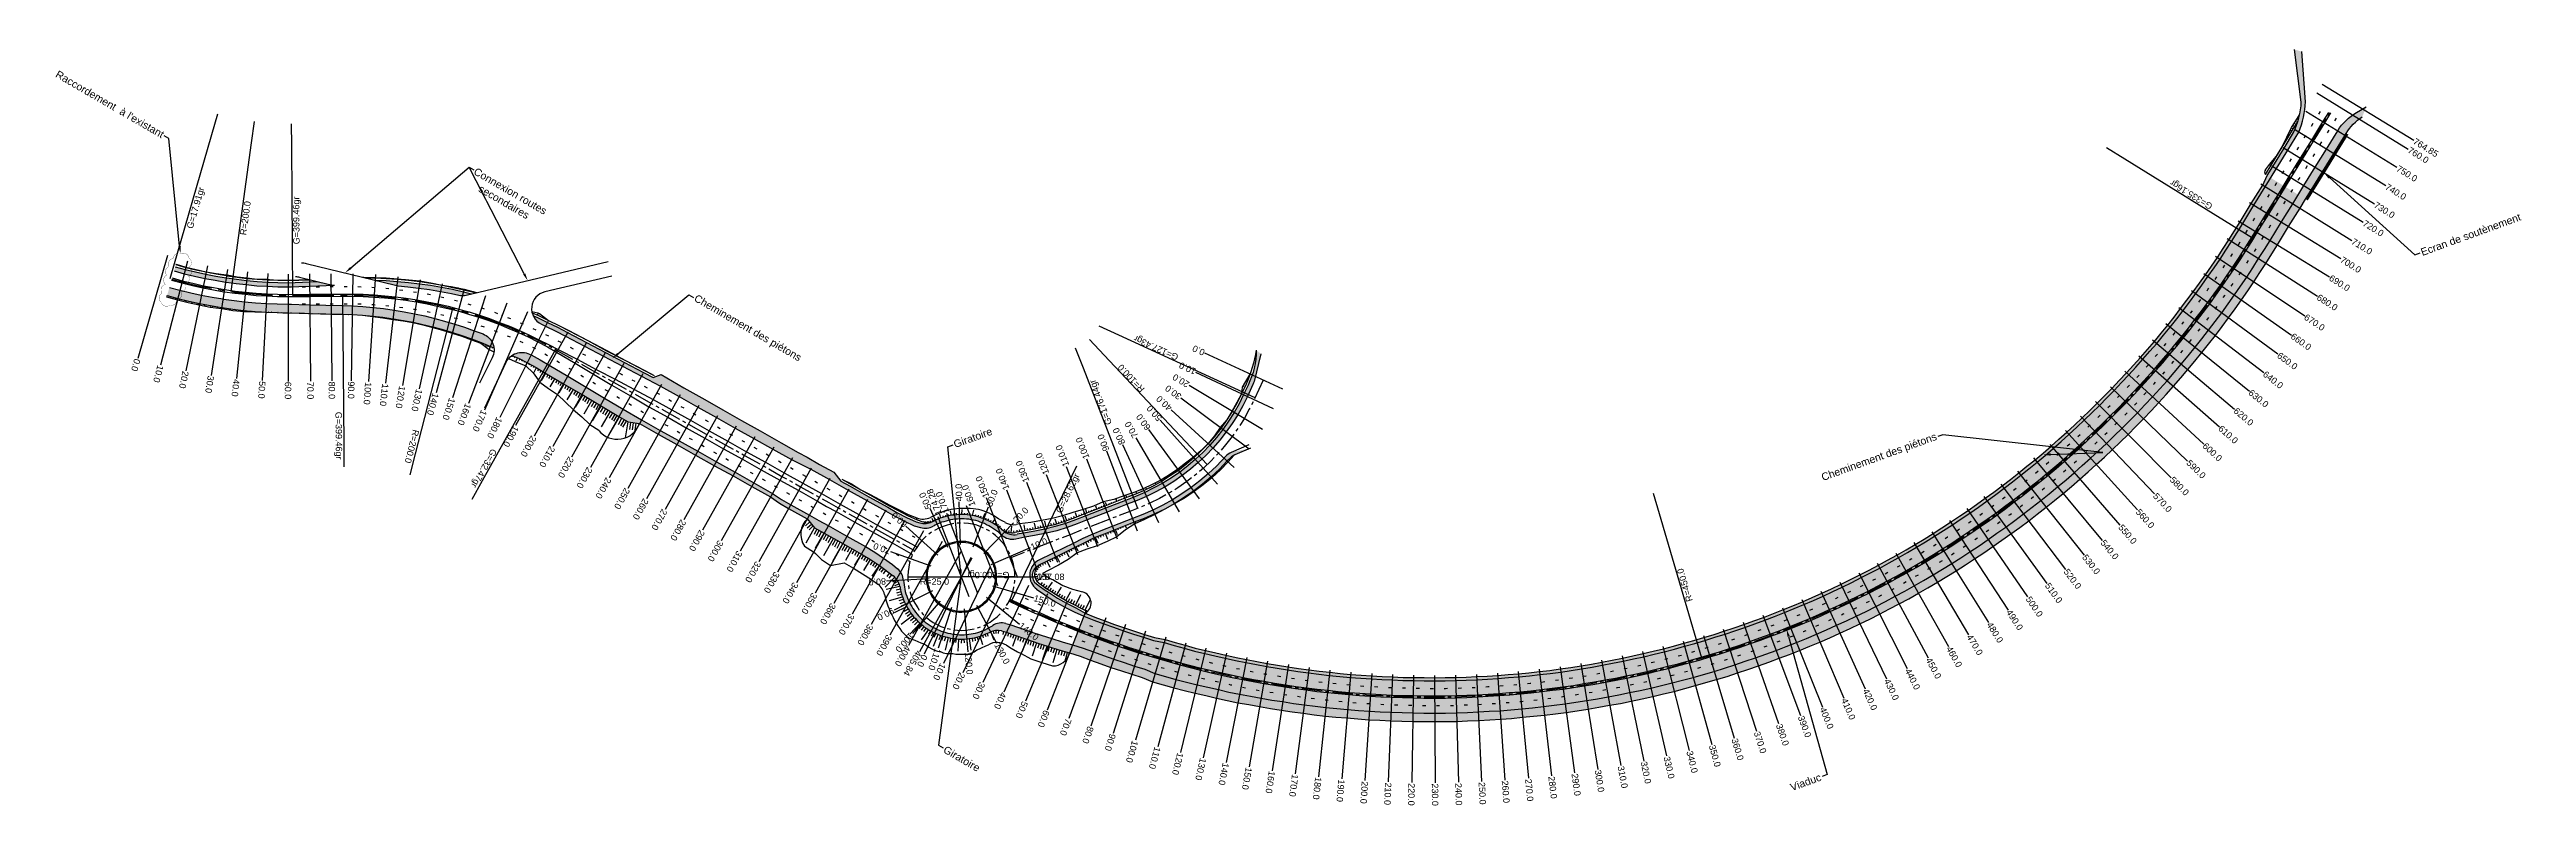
# Model space of a CAD drawing. Extents: x 525006 to 526161, y 9523532 to 9523885.
import ezdxf
from ezdxf import colors
from ezdxf.entities.mleader import LeaderData, LeaderLine
from ezdxf.enums import TextEntityAlignment as Align
from ezdxf.math import Vec2, Vec3

# ---------------------------------------------------------------- set-up
doc = ezdxf.new("R2010")
doc.units = 0
doc.linetypes.add('AXES2', pattern=[28.575, 19.05, -3.175, 3.175, -3.175])
doc.linetypes.add('T1', pattern=[13, 3, -10])
for name, color, linetype in [('Cheminements piétons', 6, 'Continuous'), ('ETQ IMPAIR', 7, 'Continuous'), ('ETQ PAIR', 7, 'Continuous'), ('Mur de souténement', 1, 'Continuous'), ('Route - Axe giratoire 2 - Restitution en plan - Axe', 1, 'AXES2'), ('Route - Axe giratoire 2 - Restitution en plan - GEM_ACC', 7, 'Continuous'), ('Route - Axe giratoire 2 - Restitution en plan - GEM_Anneau', 7, 'Continuous'), ('Route - Axe giratoire 2 - Restitution en plan - GEM_MRQ', 7, 'Continuous'), ('Route - Axe giratoire 2 - Restitution en plan - GEM_Trottoir', 7, 'Continuous'), ('Route - Axe giratoire 2 - Restitution en plan - Talus remblais', 94, 'Continuous'), ('Route - Axe giratoire 2 - Tabulations', 7, 'Continuous'), ('Route - Axe giratoire 2 - Textes - Arcs', 7, 'Continuous'), ('Route - Axe giratoire 2 - Textes - Tabulations', 7, 'Continuous'), ('Route - Route de Djoué - Restitution en plan - Axe', 1, 'AXES2'), ('Route - Route de Djoué - Restitution en plan - GEM_Berme', 7, 'Continuous'), ('Route - Route de Djoué - Restitution en plan - GEM_Bretelle', 7, 'Continuous'), ('Route - Route de Djoué - Restitution en plan - GEM_Trottoir', 7, 'Continuous'), ('Route - Route de Djoué - Restitution en plan - Talus déblais', 1, 'Continuous'), ('Route - Route de Djoué - Restitution en plan - Talus remblais', 94, 'Continuous'), ('Route - Route de Djoué - Tabulations', 7, 'Continuous'), ('Route - Route de Djoué - Textes - Arcs', 5, 'Continuous'), ('Route - Route de Djoué - Textes - Tabulations', 5, 'Continuous'), ('Route - Route de la corniche 1 - Restitution en plan - Axe', 1, 'AXES2'), ('Route - Route de la corniche 1 - Restitution en plan - GEM_1_2TPC', 7, 'Continuous'), ('Route - Route de la corniche 1 - Restitution en plan - GEM_Berme', 7, 'Continuous'), ('Route - Route de la corniche 1 - Restitution en plan - GEM_PAS SERV', 7, 'Continuous'), ('Route - Route de la corniche 1 - Restitution en plan - GEM_Trottoir', 7, 'Continuous'), ('Route - Route de la corniche 1 - Restitution en plan - GEM_VOIE 1', 7, 'Continuous'), ('Route - Route de la corniche 1 - Restitution en plan - GEM_VOIE 2', 7, 'Continuous'), ('Route - Route de la corniche 1 - Restitution en plan - Talus déblais', 1, 'Continuous'), ('Route - Route de la corniche 1 - Restitution en plan - Talus remblais', 94, 'Continuous'), ('Route - Route de la corniche 1 - Tabulations', 7, 'Continuous'), ('Route - Route de la corniche 1 - Textes - Arcs', 1, 'Continuous'), ('Route - Route de la corniche 1 - Textes - Tabulations', 1, 'Continuous'), ('Route - Route de la corniche de Brazzaville - Restitution en plan - Axe', 1, 'AXES2'), ('Route - Route de la corniche de Brazzaville - Restitution en plan - GEM_1_2TPC', 7, 'Continuous'), ('Route - Route de la corniche de Brazzaville - Restitution en plan - GEM_Berme', 7, 'Continuous'), ('Route - Route de la corniche de Brazzaville - Restitution en plan - GEM_PAS SERV', 7, 'Continuous'), ('Route - Route de la corniche de Brazzaville - Restitution en plan - GEM_Trottoir', 7, 'Continuous'), ('Route - Route de la corniche de Brazzaville - Restitution en plan - GEM_VOIE 1', 7, 'Continuous'), ('Route - Route de la corniche de Brazzaville - Restitution en plan - GEM_VOIE 2', 7, 'Continuous'), ('Route - Route de la corniche de Brazzaville - Restitution en plan - Talus déblais', 1, 'Continuous'), ('Route - Route de la corniche de Brazzaville - Restitution en plan - Talus remblais', 94, 'Continuous'), ('Route - Route de la corniche de Brazzaville - Tabulations', 7, 'Continuous'), ('Route - Route de la corniche de Brazzaville - Textes - Arcs', 1, 'Continuous'), ('Route - Route de la corniche de Brazzaville - Textes - Tabulations', 1, 'Continuous'), ('Routes secondaires', 7, 'Continuous')]:
    doc.layers.add(name, color=color, linetype=linetype)
doc.styles.add('Affichages route', font='arial.ttf', dxfattribs={"height": 0.5})
doc.styles.get("Standard").update_dxf_attribs({"font": 'arial.ttf'})

msp = doc.modelspace()

# ---------------------------------------------------------------- texts
at = {"layer": 'Route - Axe giratoire 2 - Textes - Arcs', "style": 'Affichages route'}
for s, rotation, p in [('R=25.0', 359.9971, (525418.6, 9523638.3)), ('G=300.0gr', 180, (525443.6, 9523638.3))]:
    msp.add_text(s, height=3, rotation=rotation, dxfattribs=at).set_placement(p, align=Align.TOP_CENTER)
at = {"layer": 'Route - Axe giratoire 2 - Textes - Tabulations', "style": 'Affichages route'}
for s, rotation, p in [('50.0', 114.5916, (525416, 9523670.7)), ('40.0', 91.6732, (525430.1, 9523674.2)), ('30.0', 68.7549, (525443.9, 9523671.9)), ('60.0', 137.5099, (525405.2, 9523662.8)), ('20.0', 45.8366, (525456, 9523664.9)), ('70.0', 160.4282, (525397.9, 9523650.8)), ('10.0', 22.9183, (525463.6, 9523652.7)), ('80.0', 183.3465, (525396, 9523636.9)), ('157.08', 359.9943, (525466.4, 9523639)), ('90.0', 206.2648, (525399.5, 9523623.4)), ('150.0', 343.7747, (525465, 9523629.2)), ('100.0', 229.1831, (525408.1, 9523612.3)), ('130.0', 297.9381, (525447.7, 9523607.9)), ('140.0', 320.8564, (525458.5, 9523616.8)), ('110.0', 252.1014, (525420.3, 9523605.5)), ('120.0', 275.0197, (525434.2, 9523603.9))]:
    msp.add_text(s, height=3, rotation=rotation, dxfattribs=at).set_placement(p, align=Align.MIDDLE_LEFT)
msp.add_text('0.0', height=3, dxfattribs=at).set_placement((525466.4, 9523639), align=Align.MIDDLE_LEFT)
at = {"layer": 'Route - Route de Djoué - Textes - Arcs', "style": 'Affichages route'}
for s, rotation, p in [('G=127.43gr', 155.719, (525521.3, 9523744.3)), ('R=100.0', 132.9683, (525509.2, 9523730.5)), ('G=176.44gr', 111.2054, (525494.6, 9523719.8))]:
    msp.add_text(s, height=3, rotation=rotation, dxfattribs=at).set_placement(p, align=Align.TOP_CENTER)
at = {"layer": 'Route - Route de Djoué - Textes - Tabulations', "style": 'Affichages route'}
for s, rotation, p in [('0.0', 155.3099, (525544.4, 9523743.3)), ('10.0', 154.7956, (525540.3, 9523734.4)), ('30.0', 143.3364, (525533.2, 9523722.5)), ('20.0', 149.066, (525537, 9523728.3)), ('60.0', 126.1477, (525518.4, 9523707.8)), ('50.0', 131.8772, (525523.8, 9523712.2)), ('40.0', 137.6068, (525528.7, 9523717.1)), ('110.0', 111.2054, (525480.1, 9523690.5)), ('100.0', 111.2054, (525489.5, 9523694.1)), ('90.0', 111.1684, (525498.8, 9523697.7)), ('80.0', 114.6885, (525506.3, 9523700.8)), ('70.0', 120.4181, (525512.5, 9523704)), ('140.0', 111.2054, (525452.2, 9523679.6)), ('130.0', 111.2054, (525461.5, 9523683.2)), ('120.0', 111.2054, (525470.8, 9523686.8)), ('174.28', 111.2054, (525420.8, 9523667.9)), ('170.0', 111.2054, (525424.2, 9523668.8)), ('160.0', 111.2054, (525436.4, 9523671.9)), ('150.0', 111.2054, (525442.8, 9523676))]:
    msp.add_text(s, height=3, rotation=rotation, dxfattribs=at).set_placement(p, align=Align.MIDDLE_LEFT)
at = {"layer": 'Route - Route de la corniche 1 - Textes - Arcs', "style": 'Affichages route'}
for s, rotation, p in [('G=335.16gr', 148.3538, (526003.8, 9523815.8)), ('G=28.62gr', 64.2383, (525479.4, 9523678.6)), ('R=450.0', 106.7288, (525767, 9523634.7))]:
    msp.add_text(s, height=3, rotation=rotation, dxfattribs=at).set_placement(p, align=Align.TOP_CENTER)
at = {"layer": 'Route - Route de la corniche 1 - Textes - Tabulations', "style": 'Affichages route'}
for s, rotation, p in [('760.0', 328.3538, (526106, 9523838.3)), ('764.85', 328.3538, (526108.5, 9523842.4)), ('750.0', 328.3538, (526100.7, 9523829.7)), ('740.0', 328.3538, (526095.5, 9523821.2)), ('720.0', 328.3538, (526085, 9523804.2)), ('730.0', 328.3538, (526090.2, 9523812.7)), ('710.0', 328.3538, (526079.7, 9523795.7)), ('700.0', 328.3538, (526074.5, 9523787.2)), ('680.0', 327.5046, (526063.6, 9523769.7)), ('690.0', 327.9579, (526069.3, 9523778.7)), ('670.0', 326.2314, (526057.7, 9523760.5)), ('660.0', 324.9582, (526051.5, 9523751.6)), ('650.0', 323.6849, (526045.2, 9523742.7)), ('630.0', 321.1384, (526031.9, 9523725.4)), ('640.0', 322.4117, (526038.6, 9523734)), ('620.0', 319.8652, (526025, 9523717)), ('600.0', 317.3187, (526010.6, 9523700.7)), ('610.0', 318.592, (526017.9, 9523708.8)), ('590.0', 316.0455, (526003.1, 9523692.8)), ('570.0', 313.499, (525987.6, 9523677.4)), ('580.0', 314.7722, (525995.4, 9523685)), ('560.0', 312.2258, (525979.6, 9523670)), ('540.0', 309.6793, (525963.2, 9523655.7)), ('550.0', 310.9525, (525971.5, 9523662.8)), ('520.0', 307.1328, (525946.1, 9523642.2)), ('530.0', 308.406, (525954.7, 9523648.9)), ('510.0', 305.8596, (525937.4, 9523635.7)), ('490.0', 303.3131, (525919.4, 9523623.3)), ('500.0', 304.5863, (525928.5, 9523629.4)), ('470.0', 300.7666, (525901, 9523611.8)), ('480.0', 302.0398, (525910.3, 9523617.5)), ('0.0', 244.2383, (525414.2, 9523602.5)), ('10.0', 244.2383, (525422.7, 9523598.4)), ('450.0', 298.2201, (525882, 9523601)), ('460.0', 299.4934, (525891.5, 9523606.3)), ('20.0', 244.2383, (525431.7, 9523594.1)), ('30.0', 244.7518, (525441, 9523589.6)), ('40.0', 246.0173, (525450.9, 9523585)), ('420.0', 294.4004, (525852.7, 9523586.6)), ('430.0', 295.6736, (525862.6, 9523591.2)), ('440.0', 296.9469, (525872.3, 9523596)), ('50.0', 247.2905, (525460.9, 9523580.7)), ('60.0', 248.5638, (525471, 9523576.6)), ('390.0', 290.5807, (525822.5, 9523574.1)), ('400.0', 291.8539, (525832.7, 9523578)), ('410.0', 293.1272, (525842.7, 9523582.2)), ('70.0', 249.837, (525481.2, 9523572.8)), ('80.0', 251.1103, (525491.5, 9523569.1)), ('90.0', 252.3835, (525501.8, 9523565.7)), ('100.0', 253.6567, (525512.2, 9523562.5)), ('360.0', 286.761, (525791.6, 9523563.6)), ('370.0', 288.0342, (525802, 9523566.8)), ('380.0', 289.3074, (525812.3, 9523570.3)), ('110.0', 254.93, (525522.7, 9523559.6)), ('120.0', 256.2032, (525533.3, 9523556.9)), ('130.0', 257.4765, (525543.9, 9523554.4)), ('140.0', 258.7497, (525554.5, 9523552.2)), ('310.0', 280.3948, (525738.6, 9523550.8)), ('320.0', 281.668, (525749.3, 9523552.9)), ('330.0', 282.9412, (525760, 9523555.2)), ('340.0', 284.2145, (525770.6, 9523557.8)), ('350.0', 285.4877, (525781.1, 9523560.6)), ('150.0', 260.0229, (525565.2, 9523550.1)), ('160.0', 261.2962, (525576, 9523548.4)), ('170.0', 262.5694, (525586.8, 9523546.9)), ('180.0', 263.8427, (525597.6, 9523545.6)), ('190.0', 265.1159, (525608.4, 9523544.5)), ('200.0', 266.3891, (525619.3, 9523543.7)), ('210.0', 267.6624, (525630.2, 9523543.1)), ('220.0', 268.9356, (525641.1, 9523542.8)), ('230.0', 270.2089, (525652, 9523542.7)), ('240.0', 271.4821, (525662.9, 9523542.9)), ('250.0', 272.7553, (525673.8, 9523543.3)), ('260.0', 274.0286, (525684.6, 9523544)), ('270.0', 275.3018, (525695.5, 9523544.8)), ('280.0', 276.575, (525706.3, 9523546)), ('290.0', 277.8483, (525717.1, 9523547.3)), ('300.0', 279.1215, (525727.9, 9523549))]:
    msp.add_text(s, height=3, rotation=rotation, dxfattribs=at).set_placement(p, align=Align.MIDDLE_LEFT)
at = {"layer": 'Route - Route de la corniche de Brazzaville - Textes - Arcs', "style": 'Affichages route'}
for s, rotation, p in [('G=17.91gr', 73.8811, (525072.6, 9523811.4)), ('G=399.46gr', 90.4869, (525119.5, 9523805.1)), ('R=200.0', 82.184, (525095.8, 9523806.4)), ('G=399.46gr', 270.4869, (525142.4, 9523704.8)), ('R=200.0', 255.6308, (525176.4, 9523699.4)), ('G=32.47gr', 240.7746, (525209.9, 9523688.8))]:
    msp.add_text(s, height=3, rotation=rotation, dxfattribs=at).set_placement(p, align=Align.TOP_CENTER)
at = {"layer": 'Route - Route de la corniche de Brazzaville - Textes - Tabulations', "style": 'Affichages route'}
for s, rotation, p in [('0.0', 253.8811, (525047, 9523740.5)), ('10.0', 255.2787, (525057.8, 9523737.5)), ('20.0', 258.1434, (525069.5, 9523734.8)), ('30.0', 261.0082, (525081.3, 9523732.7)), ('40.0', 263.873, (525093.2, 9523731.1)), ('50.0', 266.7378, (525105.2, 9523730.2)), ('60.0', 269.854, (525117.2, 9523729.9)), ('70.0', 270.4869, (525127.6, 9523729.9)), ('80.0', 270.4869, (525137.6, 9523730)), ('90.0', 269.1395, (525146.7, 9523730.1)), ('100.0', 266.2747, (525154.6, 9523729.7)), ('110.0', 263.4099, (525162.6, 9523729)), ('120.0', 260.5451, (525170.5, 9523727.9)), ('130.0', 257.6803, (525178.4, 9523726.4)), ('140.0', 254.8155, (525186.1, 9523724.5)), ('150.0', 251.9507, (525193.8, 9523722.2)), ('160.0', 249.0859, (525201.3, 9523719.6)), ('170.0', 246.2211, (525208.7, 9523716.5)), ('180.0', 243.3564, (525215.9, 9523713.1)), ('190.0', 241.1039, (525223.7, 9523709)), ('200.0', 240.7746, (525231.9, 9523704.4)), ('210.0', 240.7746, (525240.6, 9523699.5)), ('220.0', 240.7746, (525249.3, 9523694.6)), ('230.0', 240.7669, (525258, 9523689.7)), ('240.0', 240.7669, (525266.8, 9523684.9)), ('250.0', 240.7669, (525275.5, 9523680)), ('260.0', 240.7669, (525284.2, 9523675.1)), ('270.0', 240.7669, (525292.9, 9523670.2)), ('280.0', 240.7746, (525301.7, 9523665.3)), ('290.0', 240.7746, (525310.4, 9523660.4)), ('300.0', 240.7746, (525319.1, 9523655.6)), ('310.0', 240.7746, (525327.9, 9523650.7)), ('320.0', 240.7746, (525336.6, 9523645.8)), ('330.0', 240.7746, (525345.3, 9523640.9)), ('340.0', 240.7746, (525354, 9523636)), ('350.0', 240.7746, (525362.8, 9523631.1)), ('360.0', 240.7746, (525371.5, 9523626.3)), ('370.0', 240.7746, (525380.2, 9523621.4)), ('380.0', 240.7746, (525388.9, 9523616.5)), ('390.0', 240.7746, (525397.7, 9523611.6)), ('400.0', 240.7746, (525406.4, 9523606.7)), ('405.84', 240.7746, (525411.5, 9523604.3))]:
    msp.add_text(s, height=3, rotation=rotation, dxfattribs=at).set_placement(p, align=Align.MIDDLE_LEFT)

# ---------------------------------------------------------------- blocks, each defined once
blk = doc.blocks.new('MENSURA_TALSYM_1')
at = {"layer": 'Route - Route de Djoué - Restitution en plan - Talus déblais'}
for p, q in [((525561.8, 9523724.4), (525561.8, 9523724.4)), ((525561.9, 9523725.7), (525562.1, 9523725.7)), ((525562.1, 9523726.9), (525562.3, 9523726.9)), ((525562.5, 9523728), (525562.8, 9523727.9)), ((525555.1, 9523712.4), (525555.1, 9523712.4)), ((525555.7, 9523713.5), (525555.7, 9523713.5)), ((525556.4, 9523714.6), (525556.4, 9523714.6)), ((525557, 9523715.7), (525557.1, 9523715.6)), ((525557.6, 9523716.7), (525557.7, 9523716.7)), ((525558.3, 9523717.8), (525558.3, 9523717.8)), ((525558.9, 9523718.9), (525558.9, 9523718.9)), ((525559.5, 9523720), (525559.6, 9523720)), ((525560.1, 9523721.1), (525560.1, 9523721.1)), ((525560.7, 9523722.2), (525560.7, 9523722.2)), ((525561.3, 9523723.3), (525561.3, 9523723.3))]:
    blk.add_line(p, q, dxfattribs=at)
blk = doc.blocks.new('MENSURA_TALSYM_2')
at = {"layer": 'Route - Route de Djoué - Restitution en plan - Talus déblais'}
for p, q in [((525552.5, 9523689.5), (525552.4, 9523689.6)), ((525553.1, 9523690.7), (525553.4, 9523690.4)), ((525554.2, 9523691.4), (525554.3, 9523691.3)), ((525555, 9523692.3), (525555.1, 9523692.2)), ((525555.9, 9523693.2), (525556, 9523693.1)), ((525556.4, 9523694.3), (525556.8, 9523694)), ((525557.5, 9523695.1), (525557.6, 9523695)), ((525538, 9523677.6), (525537.9, 9523677.8)), ((525539.1, 9523678.3), (525539, 9523678.4)), ((525540.1, 9523679), (525540.1, 9523679.1)), ((525541.1, 9523679.8), (525541, 9523679.8)), ((525542.1, 9523680.5), (525541.9, 9523680.8)), ((525543.1, 9523681.3), (525543, 9523681.4)), ((525544.1, 9523682), (525544, 9523682.1)), ((525545.1, 9523682.8), (525545, 9523682.9)), ((525546, 9523683.6), (525545.8, 9523683.9)), ((525547, 9523684.4), (525546.9, 9523684.5)), ((525548, 9523685.2), (525547.9, 9523685.3)), ((525548.9, 9523686.1), (525548.8, 9523686.2)), ((525549.8, 9523686.9), (525549.5, 9523687.2)), ((525550.7, 9523687.7), (525550.6, 9523687.8)), ((525551.6, 9523688.6), (525551.5, 9523688.7)), ((525526.2, 9523670.7), (525526.2, 9523670.7)), ((525527.3, 9523671.3), (525527.3, 9523671.3)), ((525528.4, 9523671.9), (525528.4, 9523671.9)), ((525529.5, 9523672.5), (525529.5, 9523672.5)), ((525530.6, 9523673.1), (525530.6, 9523673.1)), ((525531.7, 9523673.7), (525531.6, 9523673.7)), ((525532.7, 9523674.3), (525532.7, 9523674.3)), ((525533.8, 9523674.9), (525533.7, 9523675.1)), ((525534.9, 9523675.5), (525534.9, 9523675.6)), ((525536, 9523676.2), (525535.9, 9523676.3)), ((525537, 9523676.9), (525537, 9523677))]:
    blk.add_line(p, q, dxfattribs=at)
blk = doc.blocks.new('MENSURA_TALSYM_3')
at = {"layer": 'Route - Route de Djoué - Restitution en plan - Talus remblais'}
for p, q in [((525545.5, 9523700.4), (525545.6, 9523700.4)), ((525546.4, 9523701.3), (525546.4, 9523701.3)), ((525547.2, 9523702.3), (525547.3, 9523702.3)), ((525548.1, 9523703.2), (525548.1, 9523703.2)), ((525548.8, 9523704.2), (525548.9, 9523704.1)), ((525549.7, 9523705.1), (525549.7, 9523705.1)), ((525550.4, 9523706.1), (525550.5, 9523706.1)), ((525551.2, 9523707.1), (525551.2, 9523707.1)), ((525551.7, 9523708.3), (525552, 9523708.1)), ((525552.7, 9523709.1), (525552.7, 9523709.1)), ((525553.4, 9523710.1), (525553.5, 9523710.1)), ((525554.2, 9523711.1), (525554.2, 9523711.1)), ((525532.5, 9523688.8), (525532.4, 9523688.9)), ((525533.5, 9523689.5), (525533.4, 9523689.7)), ((525534.5, 9523690.3), (525534.2, 9523690.7)), ((525535.5, 9523691.1), (525535.4, 9523691.2)), ((525536.5, 9523691.8), (525536.4, 9523692)), ((525537.4, 9523692.7), (525537.3, 9523692.8)), ((525538.4, 9523693.5), (525538.1, 9523693.8)), ((525539.3, 9523694.3), (525539.3, 9523694.4)), ((525540.3, 9523695.1), (525540.2, 9523695.2)), ((525541.2, 9523696), (525541.1, 9523696)), ((525542.1, 9523696.8), (525542, 9523697)), ((525543, 9523697.7), (525543, 9523697.7)), ((525543.8, 9523698.6), (525543.9, 9523698.6)), ((525544.7, 9523699.5), (525544.7, 9523699.5)), ((525511.8, 9523677.3), (525511.7, 9523677.5)), ((525513, 9523677.8), (525512.7, 9523678.5)), ((525514.1, 9523678.3), (525514, 9523678.5)), ((525515.3, 9523678.8), (525515.2, 9523679)), ((525516.4, 9523679.3), (525516.3, 9523679.5)), ((525517.5, 9523679.8), (525517.2, 9523680.5)), ((525518.7, 9523680.4), (525518.6, 9523680.6)), ((525519.8, 9523680.9), (525519.7, 9523681.1)), ((525520.9, 9523681.5), (525520.8, 9523681.7)), ((525522, 9523682.1), (525521.7, 9523682.6)), ((525523.1, 9523682.7), (525523, 9523682.9)), ((525524.2, 9523683.3), (525524.1, 9523683.5)), ((525525.2, 9523683.9), (525525.2, 9523684.1)), ((525526.3, 9523684.6), (525526, 9523685)), ((525527.4, 9523685.3), (525527.3, 9523685.4)), ((525528.4, 9523685.9), (525528.3, 9523686)), ((525529.5, 9523686.6), (525529.4, 9523686.8)), ((525530.5, 9523687.3), (525530.2, 9523687.8)), ((525531.5, 9523688.1), (525531.4, 9523688.2)), ((525475.6, 9523663.6), (525474.9, 9523665.9)), ((525480.3, 9523665.1), (525479.6, 9523667.2)), ((525481.5, 9523665.6), (525481.3, 9523666.2)), ((525482.7, 9523666), (525482.4, 9523666.7)), ((525483.9, 9523666.4), (525483.6, 9523667.1)), ((525485, 9523666.9), (525484.3, 9523668.8)), ((525486.2, 9523667.3), (525486, 9523667.9)), ((525487.4, 9523667.8), (525487.1, 9523668.4)), ((525488.5, 9523668.2), (525488.3, 9523668.8)), ((525489.7, 9523668.7), (525489.1, 9523670.3)), ((525490.8, 9523669.1), (525490.6, 9523669.7)), ((525492, 9523669.6), (525491.8, 9523670.1)), ((525493.2, 9523670), (525493, 9523670.5)), ((525494.3, 9523670.5), (525493.8, 9523672)), ((525495.5, 9523670.9), (525495.3, 9523671.4)), ((525496.7, 9523671.4), (525496.5, 9523671.9)), ((525497.8, 9523671.9), (525497.6, 9523672.4)), ((525499, 9523672.3), (525498.4, 9523673.7)), ((525500.2, 9523672.8), (525500, 9523673.2)), ((525501.3, 9523673.2), (525501.2, 9523673.6)), ((525502.5, 9523673.7), (525502.4, 9523674)), ((525503.7, 9523674.1), (525503.3, 9523675.2)), ((525504.8, 9523674.6), (525504.7, 9523674.9)), ((525506, 9523675), (525505.9, 9523675.3)), ((525507.2, 9523675.5), (525507, 9523675.8)), ((525508.3, 9523675.9), (525508, 9523676.8)), ((525509.5, 9523676.4), (525509.4, 9523676.7)), ((525510.7, 9523676.8), (525510.5, 9523677.1)), ((525457.2, 9523659.8), (525457.1, 9523660.7)), ((525458.5, 9523660), (525458.3, 9523660.9)), ((525459.7, 9523660.2), (525459.5, 9523661.1)), ((525460.9, 9523660.4), (525460.4, 9523663.2)), ((525462.2, 9523660.6), (525462, 9523661.5)), ((525463.4, 9523660.8), (525463.2, 9523661.7)), ((525464.6, 9523661.1), (525464.5, 9523662)), ((525465.8, 9523661.3), (525465.3, 9523664)), ((525467.1, 9523661.6), (525466.9, 9523662.4)), ((525468.3, 9523661.8), (525468.1, 9523662.7)), ((525469.5, 9523662), (525469.3, 9523662.9)), ((525470.7, 9523662.3), (525470.1, 9523664.9)), ((525471.9, 9523662.7), (525471.7, 9523663.5)), ((525473.2, 9523663), (525472.9, 9523663.8)), ((525474.4, 9523663.3), (525474.2, 9523664.1)), ((525476.8, 9523664), (525476.5, 9523664.7)), ((525478, 9523664.4), (525477.7, 9523665.1)), ((525479.2, 9523664.7), (525478.9, 9523665.4))]:
    blk.add_line(p, q, dxfattribs=at)
blk = doc.blocks.new('MENSURA_TALSYM_4')
at = {"layer": 'Route - Route de Djoué - Restitution en plan - Talus remblais'}
for p, q in [((525515.8, 9523665.8), (525515.8, 9523665.9)), ((525517.1, 9523666.1), (525516.9, 9523666.4)), ((525518.1, 9523666.8), (525518.1, 9523666.9)), ((525519.3, 9523667.3), (525519.2, 9523667.4)), ((525520.4, 9523667.8), (525520.4, 9523667.9)), ((525521.6, 9523668.2), (525521.5, 9523668.4)), ((525522.7, 9523668.9), (525522.6, 9523669)), ((525523.8, 9523669.5), (525523.8, 9523669.5)), ((525524.9, 9523670), (525524.9, 9523670.1)), ((525488.4, 9523653.9), (525488, 9523654.7)), ((525490.3, 9523652.8), (525489.1, 9523655.2)), ((525490.6, 9523654.9), (525490.3, 9523655.7)), ((525491.8, 9523655.4), (525491.4, 9523656.3)), ((525492.9, 9523655.9), (525492.5, 9523656.8)), ((525494.9, 9523654.5), (525493.7, 9523657.3)), ((525495.2, 9523656.8), (525494.8, 9523657.8)), ((525496.4, 9523657.3), (525496, 9523658.2)), ((525497.5, 9523657.8), (525497.1, 9523658.7)), ((525499.4, 9523656.4), (525498.3, 9523659.2)), ((525499.8, 9523658.7), (525499.5, 9523659.6)), ((525501, 9523659.2), (525500.6, 9523660.1)), ((525502.1, 9523659.7), (525501.8, 9523660.5)), ((525503.9, 9523658.6), (525503, 9523661)), ((525504.4, 9523660.7), (525504.1, 9523661.4)), ((525505.5, 9523661.3), (525505.3, 9523661.9)), ((525506.6, 9523661.8), (525506.5, 9523662.3)), ((525508.1, 9523661.6), (525507.6, 9523662.8)), ((525508.9, 9523662.9), (525508.8, 9523663.2)), ((525510.1, 9523663.4), (525510, 9523663.7)), ((525511.2, 9523663.9), (525511.1, 9523664.1)), ((525512.5, 9523664.1), (525512.3, 9523664.6)), ((525513.5, 9523664.9), (525513.4, 9523665)), ((525514.7, 9523665.3), (525514.6, 9523665.5)), ((525468.3, 9523643.7), (525467.9, 9523644.6)), ((525469.4, 9523644.2), (525469, 9523645.2)), ((525470.6, 9523644.8), (525470.1, 9523645.7)), ((525472.6, 9523643.4), (525471.2, 9523646.3)), ((525472.8, 9523645.9), (525472.3, 9523646.9)), ((525473.9, 9523646.5), (525473.4, 9523647.4)), ((525475, 9523647), (525474.6, 9523648)), ((525477.1, 9523645.7), (525475.7, 9523648.5)), ((525477.3, 9523648.2), (525476.8, 9523649.1)), ((525478.4, 9523648.7), (525477.9, 9523649.6)), ((525479.5, 9523649.3), (525479, 9523650.2)), ((525481.4, 9523648.2), (525480.2, 9523650.8)), ((525481.7, 9523650.5), (525481.3, 9523651.3)), ((525482.8, 9523651.1), (525482.4, 9523651.9)), ((525483.8, 9523651.8), (525483.5, 9523652.4)), ((525485.6, 9523650.9), (525484.6, 9523653)), ((525486.1, 9523652.8), (525485.8, 9523653.5)), ((525487.2, 9523653.4), (525486.9, 9523654.1))]:
    blk.add_line(p, q, dxfattribs=at)
blk = doc.blocks.new('MENSURA_TALSYM_5')
at = {"layer": 'Route - Route de Djoué - Restitution en plan - Talus remblais'}
for p, q in [((525450.9, 9523660.5), (525451.4, 9523661.4)), ((525452, 9523660), (525452.4, 9523660.9)), ((525453.2, 9523659.6), (525453.4, 9523660.6)), ((525454.4, 9523659.5), (525454.6, 9523662.6)), ((525455.7, 9523659.5), (525455.6, 9523660.5))]:
    blk.add_line(p, q, dxfattribs=at)
blk = doc.blocks.new('MENSURA_TALSYM_6')
at = {"layer": 'Route - Route de la corniche 1 - Restitution en plan - Talus déblais'}
for p, q in [((526053.3, 9523851.5), (526053.5, 9523851.3)), ((526054, 9523852.5), (526054.6, 9523852.1)), ((526054.6, 9523853.6), (526054.9, 9523853.4)), ((526047, 9523839.3), (526047, 9523839.3)), ((526047.5, 9523840.4), (526047.5, 9523840.4)), ((526048, 9523841.6), (526048.1, 9523841.5)), ((526048.5, 9523842.7), (526048.6, 9523842.6)), ((526049, 9523843.8), (526049.5, 9523843.6)), ((526049.6, 9523845), (526049.8, 9523844.9)), ((526050.2, 9523846.1), (526050.4, 9523846)), ((526050.7, 9523847.2), (526051, 9523847.1)), ((526051.3, 9523848.3), (526052, 9523847.9)), ((526051.9, 9523849.4), (526052.2, 9523849.2)), ((526052.6, 9523850.4), (526052.9, 9523850.3)), ((526044.3, 9523835), (526044.4, 9523835)), ((526045, 9523836.1), (526045, 9523836.1)), ((526045.6, 9523837.2), (526045.7, 9523837.2)), ((526046.3, 9523838.2), (526046.3, 9523838.2))]:
    blk.add_line(p, q, dxfattribs=at)
blk = doc.blocks.new('MENSURA_TALSYM_7')
at = {"layer": 'Route - Route de la corniche 1 - Restitution en plan - Talus remblais'}
for p, q in [((525452.8, 9523611.4), (525453.3, 9523612.8)), ((525454, 9523610.9), (525454.5, 9523612.4)), ((525455.1, 9523610.4), (525455.7, 9523611.9)), ((525455.2, 9523606.7), (525456.9, 9523611.5)), ((525457.5, 9523609.5), (525458, 9523611.1)), ((525458.6, 9523609), (525459.2, 9523610.7)), ((525459.7, 9523604.4), (525461.6, 9523609.9)), ((525459.8, 9523608.5), (525460.4, 9523610.3)), ((525462.1, 9523607.6), (525462.8, 9523609.5)), ((525463.3, 9523607.2), (525463.9, 9523609.1)), ((525464.3, 9523602.2), (525466.3, 9523608.3)), ((525464.5, 9523606.7), (525465.1, 9523608.7)), ((525466.8, 9523605.9), (525467.5, 9523607.9)), ((525468, 9523605.5), (525468.7, 9523607.5)), ((525469.1, 9523600.6), (525471.1, 9523606.7)), ((525469.2, 9523605.1), (525469.9, 9523607.1)), ((525471.6, 9523604.3), (525472.3, 9523606.4)), ((525472.8, 9523604), (525473.5, 9523606)), ((525473.9, 9523599.1), (525475.8, 9523605.2)), ((525474, 9523603.6), (525474.7, 9523605.6)), ((525476.5, 9523602.8), (525477.1, 9523604.9)), ((525477.7, 9523602.4), (525478.3, 9523604.5)), ((525478.9, 9523602.1), (525479.5, 9523604.1)), ((525479.5, 9523599.8), (525480.7, 9523603.7))]:
    blk.add_line(p, q, dxfattribs=at)
blk = doc.blocks.new('MENSURA_TALSYM_8')
at = {"layer": 'Route - Route de la corniche 1 - Restitution en plan - Talus remblais'}
for p, q in [((525446.5, 9523609.4), (525444.9, 9523613.4)), ((525446.4, 9523612.4), (525446.1, 9523613.8)), ((525447.4, 9523612.5), (525447.3, 9523614)), ((525448.5, 9523612.5), (525448.6, 9523614))]:
    blk.add_line(p, q, dxfattribs=at)
blk = doc.blocks.new('MENSURA_TALSYM_9')
at = {"layer": 'Route - Route de la corniche 1 - Restitution en plan - Talus remblais'}
for p, q in [((525450.7, 9523612.1), (525451, 9523613.5)), ((525451.9, 9523611.7), (525452.1, 9523612.8))]:
    blk.add_line(p, q, dxfattribs=at)
blk = doc.blocks.new('MENSURA_TALSYM_10')
at = {"layer": 'Route - Route de la corniche 1 - Restitution en plan - Talus remblais'}
for p, q in [((525468.3, 9523635.4), (525469, 9523636.4)), ((525469.3, 9523634.7), (525470, 9523635.7)), ((525470.3, 9523633.9), (525471.1, 9523635)), ((525471.3, 9523633.2), (525473.6, 9523636.5)), ((525472.4, 9523632.5), (525473.1, 9523633.7)), ((525473.4, 9523631.9), (525474.2, 9523633)), ((525474.5, 9523631.2), (525475.2, 9523632.4)), ((525475.5, 9523630.5), (525477.8, 9523634.1)), ((525476.6, 9523629.9), (525477.3, 9523631.1)), ((525479.9, 9523628), (525482.2, 9523632.2)), ((525477.7, 9523629.2), (525478.4, 9523630.5)), ((525478.8, 9523628.6), (525479.5, 9523630)), ((525481, 9523627.4), (525481.7, 9523628.9)), ((525482.1, 9523626.9), (525482.9, 9523628.4)), ((525483.2, 9523626.3), (525484, 9523627.9)), ((525484.3, 9523625.7), (525486.8, 9523630.7)), ((525485.4, 9523625.2), (525486.2, 9523626.6)), ((525486.5, 9523624.6), (525487.3, 9523626.1)), ((525487.6, 9523624), (525488.5, 9523625.6)), ((525488.8, 9523623.5), (525491.3, 9523628.5))]:
    blk.add_line(p, q, dxfattribs=at)
blk = doc.blocks.new('MENSURA_TALSYM_11')
at = {"layer": 'Route - Route de la corniche 1 - Restitution en plan - Talus remblais'}
for p, q in [((525465.2, 9523640.3), (525466.3, 9523640.3)), ((525465.3, 9523639.1), (525466.5, 9523639.3)), ((525465.4, 9523641.5), (525465.5, 9523641.5)), ((525465.8, 9523637.9), (525466.8, 9523638.4)), ((525466.5, 9523636.9), (525469.2, 9523639.3))]:
    blk.add_line(p, q, dxfattribs=at)
blk = doc.blocks.new('MENSURA_TALSYM_12')
at = {"layer": 'Route - Route de la corniche 1 - Restitution en plan - Talus remblais'}
for p, q in [((525466.1, 9523643.1), (525466.9, 9523642.5)), ((525467.6, 9523643.2), (525466.9, 9523644)), ((525465.5, 9523642), (525466.4, 9523641.6))]:
    blk.add_line(p, q, dxfattribs=at)
blk = doc.blocks.new('MENSURA_TALSYM_13')
at = {"layer": 'Route - Route de la corniche 1 - Restitution en plan - Talus remblais'}
for p, q in [((526039.6, 9523827.8), (526039.8, 9523827.6)), ((526040.2, 9523828.8), (526040.5, 9523828.7)), ((526040.9, 9523829.9), (526041.1, 9523829.8)), ((526041.3, 9523831.1), (526041.8, 9523830.8)), ((526042.3, 9523832), (526042.4, 9523831.9)), ((526043, 9523833), (526043.1, 9523833)), ((526043.7, 9523834), (526043.8, 9523834))]:
    blk.add_line(p, q, dxfattribs=at)
blk = doc.blocks.new('MENSURA_TALSYM_16')
at = {"layer": 'Route - Route de la corniche de Brazzaville - Restitution en plan - Talus remblais'}
for p, q in [((525211.4, 9523746), (525211.5, 9523746.4)), ((525212.5, 9523745.5), (525212.7, 9523746)), ((525221.7, 9523741.6), (525221.9, 9523742.1)), ((525222.8, 9523741.1), (525223.1, 9523741.6)), ((525223.5, 9523739.6), (525224.2, 9523741)), ((525225.1, 9523740), (525225.3, 9523740.5)), ((525226.2, 9523739.5), (525226.5, 9523740)), ((525227.4, 9523739), (525227.6, 9523739.4)), ((525228.1, 9523737.7), (525228.7, 9523738.9)), ((525229.6, 9523737.8), (525229.8, 9523738.3)), ((525230.6, 9523737.1), (525230.9, 9523737.7)), ((525231.6, 9523736.5), (525232, 9523737.1)), ((525231.9, 9523734.4), (525233.1, 9523736.5)), ((525233.7, 9523735), (525234.2, 9523735.8)), ((525234.7, 9523734.3), (525235.2, 9523735.2)), ((525235.4, 9523730.5), (525237.4, 9523733.9)), ((525235.7, 9523733.5), (525236.3, 9523734.6)), ((525237.8, 9523732.1), (525238.5, 9523733.3)), ((525238.8, 9523731.4), (525239.5, 9523732.7)), ((525239.4, 9523727.5), (525241.7, 9523731.4)), ((525239.9, 9523730.8), (525240.6, 9523732)), ((525242, 9523729.4), (525242.8, 9523730.7)), ((525243.1, 9523728.8), (525243.8, 9523730.1)), ((525243.6, 9523724.7), (525246, 9523728.8)), ((525244.1, 9523728.1), (525244.9, 9523729.5)), ((525246.2, 9523726.8), (525247.1, 9523728.2)), ((525247.3, 9523726.1), (525248.1, 9523727.6)), ((525247.4, 9523721.5), (525250.3, 9523726.3)), ((525248.3, 9523725.4), (525249.2, 9523726.9)), ((525250.4, 9523724), (525251.4, 9523725.6)), ((525251.3, 9523718.1), (525254.6, 9523723.7)), ((525251.4, 9523723.3), (525252.5, 9523725)), ((525252.5, 9523722.6), (525253.5, 9523724.4)), ((525254.6, 9523721.2), (525255.7, 9523723.1)), ((525255.2, 9523715), (525258.9, 9523721.2)), ((525255.6, 9523720.5), (525256.8, 9523722.5)), ((525256.6, 9523719.8), (525257.8, 9523721.8)), ((525258.7, 9523718.4), (525260, 9523720.5)), ((525259.1, 9523711.7), (525263.2, 9523718.6)), ((525259.8, 9523717.7), (525261.1, 9523719.9)), ((525260.8, 9523717), (525262.1, 9523719.3)), ((525262.9, 9523715.7), (525264.3, 9523718)), ((525263.3, 9523708.9), (525267.5, 9523716.1)), ((525264, 9523715), (525265.4, 9523717.4)), ((525265, 9523714.4), (525266.4, 9523716.7)), ((525266.7, 9523705), (525271.8, 9523713.5)), ((525267.1, 9523713), (525268.6, 9523715.4)), ((525268.1, 9523712.2), (525269.7, 9523714.8)), ((525269.1, 9523711.5), (525270.7, 9523714.2)), ((525271.2, 9523710), (525272.9, 9523712.9)), ((525272.3, 9523709.4), (525274, 9523712.3)), ((525273.3, 9523708.7), (525275, 9523711.6)), ((525274.6, 9523703.8), (525275.8, 9523711.2)), ((525276.5, 9523707.7), (525277, 9523711)), ((525277.8, 9523707.5), (525278.3, 9523710.8)), ((525279, 9523707.3), (525279.5, 9523710.6))]:
    blk.add_line(p, q, dxfattribs=at)
blk = doc.blocks.new('MENSURA_TALSYM_17')
at = {"layer": 'Route - Route de la corniche de Brazzaville - Restitution en plan - Talus remblais'}
for p, q in [((525231.2, 9523762), (525231.2, 9523762.2)), ((525232.3, 9523761.5), (525232.4, 9523761.7)), ((525233.5, 9523761), (525233.8, 9523761.7)), ((525234.6, 9523760.5), (525234.7, 9523760.7)), ((525235.7, 9523759.9), (525235.8, 9523760.1)), ((525236.8, 9523759.4), (525236.9, 9523759.5)), ((525238, 9523758.8), (525238, 9523758.9)), ((525239.1, 9523758.3), (525239.1, 9523758.3)), ((525240.2, 9523757.7), (525240.2, 9523757.7)), ((525241.3, 9523757.2), (525241.3, 9523757.2)), ((525242.5, 9523756.6), (525242.5, 9523756.7)), ((525243.6, 9523756.1), (525243.6, 9523756.1)), ((525244.7, 9523755.5), (525244.7, 9523755.5)), ((525245.8, 9523754.9), (525245.8, 9523754.9)), ((525246.9, 9523754.4), (525246.9, 9523754.4)), ((525248, 9523753.8), (525248, 9523753.8)), ((525249.1, 9523753.2), (525249.1, 9523753.2)), ((525250.2, 9523752.6), (525250.2, 9523752.6)), ((525251.3, 9523752), (525251.4, 9523752.1)), ((525252.4, 9523751.4), (525252.4, 9523751.5)), ((525253.5, 9523750.9), (525253.6, 9523750.9)), ((525254.6, 9523750.3), (525254.7, 9523750.3)), ((525255.8, 9523749.7), (525255.8, 9523749.8)), ((525256.9, 9523749.1), (525256.9, 9523749.1)), ((525258, 9523748.5), (525258, 9523748.6)), ((525259.1, 9523748), (525259.1, 9523748)), ((525260.2, 9523747.4), (525260.2, 9523747.4)), ((525261.3, 9523746.8), (525261.3, 9523746.8)), ((525262.4, 9523746.2), (525262.4, 9523746.2)), ((525263.5, 9523745.6), (525263.5, 9523745.6)), ((525264.6, 9523745), (525264.6, 9523745.1)), ((525265.7, 9523744.5), (525265.7, 9523744.5)), ((525266.8, 9523743.9), (525266.8, 9523743.9)), ((525267.9, 9523743.3), (525267.9, 9523743.3)), ((525269, 9523742.7), (525269, 9523742.7)), ((525270.1, 9523742.1), (525270.1, 9523742.1))]:
    blk.add_line(p, q, dxfattribs=at)
blk = doc.blocks.new('MENSURA_TALSYM_19')
at = {"layer": 'Route - Route de la corniche de Brazzaville - Restitution en plan - Talus remblais'}
for p, q in [((525385.2, 9523679), (525385.2, 9523679)), ((525386.3, 9523678.4), (525386.3, 9523678.4)), ((525387.4, 9523677.8), (525387.4, 9523677.8)), ((525388.5, 9523677.2), (525388.6, 9523677.2)), ((525389.6, 9523676.6), (525389.6, 9523676.6)), ((525390.7, 9523676), (525390.7, 9523676)), ((525391.8, 9523675.3), (525391.8, 9523675.4)), ((525392.9, 9523674.7), (525393, 9523674.9)), ((525394, 9523674.1), (525394, 9523674.2)), ((525395.1, 9523673.5), (525395.1, 9523673.6)), ((525396.2, 9523672.9), (525396.2, 9523673)), ((525397.2, 9523672.3), (525397.4, 9523672.6)), ((525398.3, 9523671.7), (525398.4, 9523671.8)), ((525399.4, 9523671.1), (525399.5, 9523671.2)), ((525400.5, 9523670.5), (525400.6, 9523670.6)), ((525401.6, 9523669.9), (525401.8, 9523670.2)), ((525402.7, 9523669.3), (525402.8, 9523669.4)), ((525403.8, 9523668.7), (525403.9, 9523668.8)), ((525404.9, 9523668.1), (525405, 9523668.3)), ((525406, 9523667.6), (525406.3, 9523668)), ((525407.2, 9523667), (525407.3, 9523667.2)), ((525408.3, 9523666.5), (525408.4, 9523666.7)), ((525409.5, 9523666), (525409.5, 9523666.2)), ((525410.6, 9523665.5), (525410.4, 9523666.3)), ((525411.8, 9523665.1), (525411.7, 9523665.4)), ((525413, 9523664.8), (525413, 9523664.8))]:
    blk.add_line(p, q, dxfattribs=at)
blk = doc.blocks.new('MENSURA_TALSYM_20')
at = {"layer": 'Route - Route de la corniche de Brazzaville - Restitution en plan - Talus remblais'}
for p, q in [((525418, 9523664.9), (525417.6, 9523666.1)), ((525414.3, 9523664.5), (525414.4, 9523664.9)), ((525415.6, 9523664.4), (525415.6, 9523664.9)), ((525416.8, 9523664.6), (525416.7, 9523665.1))]:
    blk.add_line(p, q, dxfattribs=at)
blk = doc.blocks.new('MENSURA_TALSYM_21')
at = {"layer": 'Route - Route de la corniche de Brazzaville - Restitution en plan - Talus remblais'}
for p, q in [((525358.4, 9523662.8), (525360.5, 9523664.6)), ((525358.8, 9523654.9), (525362.7, 9523661.8)), ((525359.3, 9523661.9), (525361.2, 9523663.6)), ((525360.1, 9523660.9), (525362, 9523662.7)), ((525362.6, 9523658.9), (525363.8, 9523661.2)), ((525363.2, 9523652.4), (525367.1, 9523659.4)), ((525363.6, 9523658.3), (525364.9, 9523660.6)), ((525364.7, 9523657.7), (525366, 9523660)), ((525366.9, 9523656.4), (525368.2, 9523658.8)), ((525367, 9523649), (525371.5, 9523656.9)), ((525367.9, 9523655.7), (525369.3, 9523658.2)), ((525369, 9523655), (525370.4, 9523657.5)), ((525371.1, 9523653.7), (525372.5, 9523656.3)), ((525371.2, 9523646.3), (525375.8, 9523654.5)), ((525372.1, 9523653), (525373.6, 9523655.7)), ((525373.2, 9523652.4), (525374.7, 9523655.1)), ((525375.5, 9523651.4), (525376.9, 9523653.9)), ((525376.7, 9523651), (525378, 9523653.3)), ((525377.2, 9523646.8), (525380.2, 9523652)), ((525378, 9523650.7), (525379.1, 9523652.7)), ((525380.3, 9523649.7), (525381.3, 9523651.4)), ((525381.4, 9523649.1), (525382.4, 9523650.8)), ((525381.5, 9523644.4), (525384.5, 9523649.6)), ((525382.5, 9523648.5), (525383.5, 9523650.2)), ((525384.6, 9523647.2), (525385.6, 9523649)), ((525385.6, 9523641.9), (525388.8, 9523647)), ((525385.7, 9523646.6), (525386.7, 9523648.3)), ((525386.7, 9523646), (525387.8, 9523647.7)), ((525388.8, 9523644.6), (525389.9, 9523646.3)), ((525389.5, 9523639.3), (525393, 9523644.2)), ((525389.8, 9523644), (525390.9, 9523645.6)), ((525390.8, 9523643.3), (525391.9, 9523644.9)), ((525392.8, 9523641.9), (525394, 9523643.5)), ((525393.8, 9523641.2), (525395, 9523642.7)), ((525394.8, 9523640.4), (525396, 9523642))]:
    blk.add_line(p, q, dxfattribs=at)
blk = doc.blocks.new('MENSURA_TALSYM_25')
at = {"layer": 'Route - Route de la corniche de Brazzaville - Restitution en plan - Talus déblais'}
for p, q in [((525271.3, 9523741.5), (525271.3, 9523741.5)), ((525272.4, 9523741), (525272.4, 9523741)), ((525273.5, 9523740.4), (525273.5, 9523740.4)), ((525274.6, 9523739.8), (525274.6, 9523739.8)), ((525275.7, 9523739.2), (525275.7, 9523739.2)), ((525276.8, 9523738.6), (525276.8, 9523738.7)), ((525277.9, 9523738.1), (525277.9, 9523738.1)), ((525279, 9523737.5), (525279, 9523737.5)), ((525280.1, 9523736.9), (525280.1, 9523736.9)), ((525281.2, 9523736.3), (525281.3, 9523736.4)), ((525282.3, 9523735.8), (525282.4, 9523735.8)), ((525283.4, 9523735.1), (525283.5, 9523735.2)), ((525284.6, 9523734.6), (525284.6, 9523734.6)), ((525285.7, 9523734), (525285.7, 9523734)), ((525286.8, 9523733.4), (525286.8, 9523733.5)), ((525287.9, 9523732.8), (525287.9, 9523732.9))]:
    blk.add_line(p, q, dxfattribs=at)
blk = doc.blocks.new('MENSURA_TALSYM_26')
at = {"layer": 'Route - Axe giratoire 2 - Restitution en plan - Talus remblais'}
for p, q in [((525395.6, 9523634.1), (525400.1, 9523638.9)), ((525396.1, 9523633.3), (525402.5, 9523634.6)), ((525399.2, 9523636.6), (525400.9, 9523638)), ((525399.7, 9523635.9), (525401.6, 9523636.9)), ((525400.1, 9523635), (525402.1, 9523635.8))]:
    blk.add_line(p, q, dxfattribs=at)
blk = doc.blocks.new('MENSURA_TALSYM_27')
at = {"layer": 'Route - Axe giratoire 2 - Restitution en plan - Talus remblais'}
for p, q in [((525396.5, 9523639.1), (525397.7, 9523640.7)), ((525397.5, 9523638.3), (525398.7, 9523639.9)), ((525398.4, 9523637.4), (525398.6, 9523637.8))]:
    blk.add_line(p, q, dxfattribs=at)
blk = doc.blocks.new('MENSURA_TALSYM_28')
at = {"layer": 'Route - Axe giratoire 2 - Restitution en plan - Talus remblais'}
for p, q in [((525400.7, 9523632.9), (525402.7, 9523633.4)), ((525401, 9523631.6), (525403, 9523632.1)), ((525397.7, 9523627.9), (525403.7, 9523629.7)), ((525399.9, 9523622.4), (525405.7, 9523625.2)), ((525401.3, 9523630.4), (525403.3, 9523630.9)), ((525402.1, 9523627.9), (525404.1, 9523628.6)), ((525402.6, 9523626.6), (525404.6, 9523627.4)), ((525403.1, 9523616.9), (525408.4, 9523621)), ((525403.2, 9523625.4), (525405.1, 9523626.3)), ((525404.4, 9523623), (525406.3, 9523624.1)), ((525405.1, 9523621.8), (525407, 9523623)), ((525405.9, 9523620.7), (525407.7, 9523622)), ((525407.5, 9523618.6), (525409.2, 9523620)), ((525407.1, 9523612.3), (525411.9, 9523617.4)), ((525408.4, 9523617.6), (525410.1, 9523619.1)), ((525409.3, 9523616.6), (525410.9, 9523618.2)), ((525411.4, 9523614.9), (525412.8, 9523616.6)), ((525412.5, 9523614.2), (525413.8, 9523615.8)), ((525412.6, 9523609.6), (525415.9, 9523614.4)), ((525413.6, 9523613.5), (525414.8, 9523615.1)), ((525416, 9523612.2), (525416.9, 9523613.7)), ((525417.2, 9523611.5), (525418, 9523613.1)), ((525418.1, 9523606.7), (525420.3, 9523612.1)), ((525418.4, 9523610.9), (525419.2, 9523612.6)), ((525420.8, 9523609.8), (525421.5, 9523611.7)), ((525422.1, 9523609.4), (525422.7, 9523611.3)), ((525423.3, 9523609.1), (525423.9, 9523610.9)), ((525423.7, 9523604.8), (525425.1, 9523610.7)), ((525425.9, 9523608.5), (525426.3, 9523610.4)), ((525427.3, 9523608.4), (525427.5, 9523610.2)), ((525428.6, 9523608.3), (525428.8, 9523610.1)), ((525429.6, 9523604.4), (525430, 9523610)), ((525431.2, 9523608.1), (525431.3, 9523610)), ((525432.6, 9523608.2), (525432.5, 9523610)), ((525433.9, 9523608.3), (525433.8, 9523610.1)), ((525435.7, 9523604.8), (525435, 9523610.3)), ((525436.5, 9523608.8), (525436.3, 9523610.5)), ((525437.8, 9523609.2), (525437.5, 9523610.7)), ((525439, 9523609.6), (525438.7, 9523611)), ((525441.1, 9523607.3), (525439.9, 9523611.4)), ((525441.5, 9523610.5), (525441.1, 9523611.8)), ((525442.7, 9523611), (525442.2, 9523612.2)), ((525443.7, 9523611.4), (525443.4, 9523612.7))]:
    blk.add_line(p, q, dxfattribs=at)
blk = doc.blocks.new('MENSURA_TALSYM_29')
at = {"layer": 'Route - Axe giratoire 2 - Restitution en plan - Talus remblais'}
for p, q in [((525419.3, 9523665.5), (525419.1, 9523666)), ((525420.5, 9523666), (525420.3, 9523666.5)), ((525421.6, 9523666.4), (525421.1, 9523668.2)), ((525422.8, 9523666.8), (525422.6, 9523667.4)), ((525424, 9523667.1), (525423.9, 9523667.8)), ((525425.2, 9523667.4), (525425.1, 9523668.1)), ((525426.5, 9523667.6), (525426.1, 9523669.7)), ((525427.7, 9523667.8), (525427.6, 9523668.5)), ((525429, 9523667.9), (525428.9, 9523668.6)), ((525430.2, 9523668), (525430.2, 9523668.7)), ((525431.4, 9523668), (525431.5, 9523670.3)), ((525432.7, 9523668), (525432.8, 9523668.7)), ((525433.9, 9523667.9), (525434, 9523668.7)), ((525435.2, 9523667.7), (525435.3, 9523668.5)), ((525436.4, 9523667.5), (525437, 9523670)), ((525437.6, 9523667.3), (525437.9, 9523668.1)), ((525438.9, 9523667), (525439.1, 9523667.8)), ((525440.1, 9523666.6), (525440.3, 9523667.4)), ((525441.2, 9523666.2), (525442.2, 9523668.7)), ((525442.4, 9523665.7), (525442.7, 9523666.5)), ((525443.5, 9523665.2), (525443.9, 9523666)), ((525445.7, 9523664.1), (525447, 9523666.2)), ((525418.2, 9523664.9), (525417.9, 9523665.5)), ((525444.7, 9523664.7), (525445.1, 9523665.4)), ((525446.8, 9523663.4), (525447.3, 9523664.1)), ((525447.9, 9523662.7), (525448.4, 9523663.4)), ((525448.9, 9523662), (525449.4, 9523662.7))]:
    blk.add_line(p, q, dxfattribs=at)
blk = doc.blocks.new('MENSURA_TALS')
at = {"layer": 'Route - Route de la corniche de Brazzaville - Restitution en plan - Talus remblais'}
for p, q in [((525142.3, 9523761.4), (525142.3, 9523761.4)), ((525143.1, 9523761.4), (525143.1, 9523761.4)), ((525143.8, 9523761.4), (525143.8, 9523761.4)), ((525144.6, 9523761.4), (525144.6, 9523761.4)), ((525145.3, 9523761.3), (525145.4, 9523761.3)), ((525146.1, 9523761.3), (525146.1, 9523761.3)), ((525146.8, 9523761.3), (525146.8, 9523761.3)), ((525147.6, 9523761.2), (525147.6, 9523761.2)), ((525148.3, 9523761.2), (525148.4, 9523761.2)), ((525149.1, 9523761.1), (525149.1, 9523761.1)), ((525149.8, 9523761.1), (525149.8, 9523761.1)), ((525150.6, 9523761), (525150.6, 9523761)), ((525151.3, 9523761), (525151.3, 9523761)), ((525152.1, 9523760.9), (525152.1, 9523760.9)), ((525152.8, 9523760.9), (525152.8, 9523760.8)), ((525153.6, 9523760.8), (525153.6, 9523760.8)), ((525154.3, 9523760.7), (525154.3, 9523760.6)), ((525155.1, 9523760.7), (525155.1, 9523760.6)), ((525155.8, 9523760.6), (525155.8, 9523760.5)), ((525156.6, 9523760.5), (525156.6, 9523760.4)), ((525157.3, 9523760.5), (525157.3, 9523760.2)), ((525158.1, 9523760.4), (525158.1, 9523760.2)), ((525158.8, 9523760.3), (525158.8, 9523760.1)), ((525159.5, 9523760.2), (525159.5, 9523760.1)), ((525160.3, 9523760.1), (525160.3, 9523759.8)), ((525161, 9523760), (525161, 9523759.9)), ((525161.8, 9523759.9), (525161.8, 9523759.8)), ((525162.5, 9523759.8), (525162.5, 9523759.7)), ((525163.3, 9523759.7), (525163.3, 9523759.4)), ((525164, 9523759.6), (525164, 9523759.4)), ((525164.8, 9523759.5), (525164.7, 9523759.3)), ((525165.5, 9523759.4), (525165.5, 9523759.2)), ((525166.2, 9523759.3), (525166.2, 9523758.9)), ((525167, 9523759.2), (525167, 9523759)), ((525167.7, 9523759.1), (525167.7, 9523758.9)), ((525168.5, 9523758.9), (525168.5, 9523758.8)), ((525169.2, 9523758.8), (525169.2, 9523758.5)), ((525169.9, 9523758.7), (525169.9, 9523758.5)), ((525170.7, 9523758.6), (525170.7, 9523758.4)), ((525171.4, 9523758.4), (525171.4, 9523758.3)), ((525172.2, 9523758.3), (525172.2, 9523758.1)), ((525172.9, 9523758.1), (525172.9, 9523758)), ((525173.6, 9523758), (525173.6, 9523757.9)), ((525174.4, 9523757.9), (525174.4, 9523757.8)), ((525175.1, 9523757.7), (525175.1, 9523757.6)), ((525175.8, 9523757.6), (525175.9, 9523757.5)), ((525176.6, 9523757.4), (525176.6, 9523757.3)), ((525177.3, 9523757.3), (525177.3, 9523757.2)), ((525178, 9523757.1), (525178.1, 9523756.9)), ((525178.8, 9523756.9), (525178.8, 9523756.8)), ((525179.5, 9523756.8), (525179.5, 9523756.7)), ((525180.2, 9523756.6), (525180.2, 9523756.5)), ((525181, 9523756.4), (525181, 9523756.2)), ((525181.7, 9523756.3), (525181.7, 9523756.1)), ((525182.4, 9523756.1), (525182.4, 9523756)), ((525183.1, 9523755.9), (525183.2, 9523755.8)), ((525183.9, 9523755.7), (525183.9, 9523755.4)), ((525184.6, 9523755.5), (525184.6, 9523755.4)), ((525185.3, 9523755.4), (525185.3, 9523755.2)), ((525186, 9523755.2), (525186.1, 9523755)), ((525186.8, 9523755), (525186.8, 9523754.6)), ((525187.5, 9523754.8), (525187.5, 9523754.6)), ((525188.2, 9523754.6), (525188.2, 9523754.4)), ((525188.9, 9523754.4), (525189, 9523754.2)), ((525189.7, 9523754.2), (525189.7, 9523753.8)), ((525190.4, 9523754), (525190.4, 9523753.8)), ((525191.1, 9523753.7), (525191.1, 9523753.6)), ((525191.8, 9523753.5), (525191.8, 9523753.3)), ((525192.5, 9523753.3), (525192.6, 9523752.9)), ((525193.3, 9523753.1), (525193.3, 9523752.9)), ((525194, 9523752.9), (525194, 9523752.7)), ((525194.7, 9523752.6), (525194.7, 9523752.5)), ((525195.4, 9523752.4), (525195.4, 9523752)), ((525196.1, 9523752.2), (525196.1, 9523752)), ((525196.8, 9523751.9), (525196.8, 9523751.8)), ((525197.5, 9523751.7), (525197.6, 9523751.5)), ((525198.3, 9523751.5), (525198.3, 9523751.1)), ((525199, 9523751.2), (525199, 9523751)), ((525199.7, 9523751), (525199.7, 9523750.8)), ((525200.4, 9523750.7), (525200.4, 9523750.5)), ((525201.1, 9523750.5), (525201.1, 9523750.1)), ((525201.8, 9523750.2), (525201.8, 9523750)), ((525202.5, 9523750), (525202.5, 9523749.8)), ((525203.2, 9523749.7), (525203.2, 9523749.5)), ((525203.9, 9523749.5), (525203.9, 9523749.1)), ((525204.6, 9523749.2), (525204.6, 9523749)), ((525205.3, 9523748.9), (525205.3, 9523748.7)), ((525206, 9523748.7), (525206, 9523748.5)), ((525206.7, 9523748.4), (525206.7, 9523748)), ((525207.4, 9523748.1), (525207.4, 9523747.9)), ((525208.1, 9523747.8), (525208, 9523747.5)), ((525208.8, 9523747.5), (525208.7, 9523747.1)), ((525209.5, 9523747.3), (525209.2, 9523746.3)), ((525210.2, 9523747), (525210, 9523746.4)), ((525210.9, 9523746.7), (525210.6, 9523746))]:
    blk.add_line(p, q, dxfattribs=at)
blk = doc.blocks.new('MENS')
at = {"layer": 'Route - Route de la corniche de Brazzaville - Restitution en plan - Talus remblais'}
for p, q in [((525060.8, 9523770.1), (525060.6, 9523769.5)), ((525061.5, 9523769.9), (525061.4, 9523769.6)), ((525062.2, 9523769.7), (525062.2, 9523769.4)), ((525063, 9523769.5), (525062.9, 9523769.2)), ((525063.7, 9523769.3), (525063.5, 9523768.7)), ((525064.4, 9523769.1), (525064.3, 9523768.8)), ((525065.1, 9523768.9), (525065.1, 9523768.6)), ((525065.9, 9523768.7), (525065.8, 9523768.4)), ((525066.6, 9523768.5), (525066.4, 9523767.9)), ((525067.3, 9523768.4), (525067.2, 9523768)), ((525068, 9523768.2), (525068, 9523767.9)), ((525068.8, 9523768), (525068.7, 9523767.7)), ((525069.5, 9523767.8), (525069.4, 9523767.2)), ((525070.2, 9523767.6), (525070.2, 9523767.3)), ((525071, 9523767.5), (525070.9, 9523767.2)), ((525071.7, 9523767.3), (525071.6, 9523767)), ((525072.4, 9523767.1), (525072.3, 9523766.5)), ((525073.2, 9523767), (525073.1, 9523766.7)), ((525073.9, 9523766.8), (525073.8, 9523766.5)), ((525074.6, 9523766.7), (525074.5, 9523766.3)), ((525075.4, 9523766.5), (525075.2, 9523765.8)), ((525076.1, 9523766.3), (525076, 9523766)), ((525076.8, 9523766.2), (525076.8, 9523765.9)), ((525077.6, 9523766.1), (525077.5, 9523765.7)), ((525078.3, 9523765.9), (525078.2, 9523765.3)), ((525079, 9523765.8), (525079, 9523765.4)), ((525079.8, 9523765.6), (525079.7, 9523765.3)), ((525080.5, 9523765.5), (525080.4, 9523765.2)), ((525081.2, 9523765.4), (525081.1, 9523764.7)), ((525082, 9523765.2), (525081.9, 9523764.9)), ((525082.7, 9523765.1), (525082.7, 9523764.8)), ((525083.5, 9523765), (525083.4, 9523764.7)), ((525084.2, 9523764.9), (525084.1, 9523764.3)), ((525084.9, 9523764.7), (525084.9, 9523764.5)), ((525085.7, 9523764.6), (525085.6, 9523764.4)), ((525086.4, 9523764.5), (525086.4, 9523764.3)), ((525087.2, 9523764.4), (525087.1, 9523763.9)), ((525087.9, 9523764.3), (525087.9, 9523764)), ((525088.7, 9523764.2), (525088.6, 9523763.9)), ((525089.4, 9523764.1), (525089.3, 9523763.8)), ((525090.1, 9523764), (525090, 9523763.4)), ((525090.9, 9523763.9), (525090.8, 9523763.6)), ((525091.6, 9523763.8), (525091.6, 9523763.5)), ((525092.4, 9523763.7), (525092.3, 9523763.4)), ((525093.1, 9523763.6), (525093, 9523763)), ((525093.9, 9523763.5), (525093.8, 9523763.2)), ((525094.6, 9523763.4), (525094.6, 9523763.1)), ((525095.3, 9523763.3), (525095.3, 9523763.1)), ((525096.1, 9523763.3), (525096, 9523762.7)), ((525096.8, 9523763.2), (525096.8, 9523762.9)), ((525097.6, 9523763.1), (525097.5, 9523762.9)), ((525098.3, 9523763), (525098.3, 9523762.8)), ((525099.1, 9523763), (525099, 9523762.6)), ((525099.8, 9523762.9), (525099.8, 9523762.8)), ((525100.6, 9523762.8), (525100.5, 9523762.7)), ((525101.3, 9523762.8), (525101.3, 9523762.7)), ((525102.1, 9523762.7), (525102, 9523762.5)), ((525102.8, 9523762.7), (525102.8, 9523762.6)), ((525103.6, 9523762.6), (525103.5, 9523762.5)), ((525104.3, 9523762.6), (525104.3, 9523762.5)), ((525105.1, 9523762.5), (525105, 9523762.4)), ((525105.8, 9523762.5), (525105.8, 9523762.4)), ((525106.6, 9523762.4), (525106.5, 9523762.4)), ((525107.3, 9523762.4), (525107.3, 9523762.3)), ((525108.1, 9523762.4), (525108, 9523762.3)), ((525108.8, 9523762.3), (525108.8, 9523762.3)), ((525109.6, 9523762.3), (525109.5, 9523762.3)), ((525110.3, 9523762.3), (525110.3, 9523762.2)), ((525111.1, 9523762.2), (525111, 9523762.2)), ((525111.8, 9523762.2), (525111.8, 9523762.2)), ((525112.6, 9523762.2), (525112.5, 9523762.2)), ((525113.3, 9523762.2), (525113.3, 9523762.2)), ((525114.1, 9523762.2), (525114, 9523762.1)), ((525114.8, 9523762.2), (525114.8, 9523762.1)), ((525115.6, 9523762.1), (525115.5, 9523762.1)), ((525116.3, 9523762.1), (525116.3, 9523762.1)), ((525117.1, 9523762.1), (525117, 9523761.9)), ((525117.8, 9523762.1), (525117.8, 9523762)), ((525118.6, 9523762.1), (525118.5, 9523762)), ((525119.3, 9523762.1), (525119.3, 9523762)), ((525120.1, 9523762), (525120, 9523762)), ((525120.8, 9523762), (525120.8, 9523762)), ((525121.6, 9523762), (525121.6, 9523762)), ((525122.3, 9523762), (525122.3, 9523762))]:
    blk.add_line(p, q, dxfattribs=at)
blk = doc.blocks.new('MENSUR')
at = {"layer": 'Route - Route de la corniche de Brazzaville - Restitution en plan - Talus remblais'}
for p, q in [((525064.9, 9523784.5), (525065, 9523784.8)), ((525065.6, 9523784.3), (525065.7, 9523784.5)), ((525066.3, 9523784.1), (525066.4, 9523784.2)), ((525067.1, 9523783.9), (525067.1, 9523784)), ((525067.8, 9523783.7), (525067.9, 9523783.9)), ((525068.5, 9523783.5), (525068.5, 9523783.6)), ((525069.2, 9523783.3), (525069.3, 9523783.4)), ((525070, 9523783.1), (525070, 9523783.2)), ((525070.7, 9523783), (525070.7, 9523783.1)), ((525071.4, 9523782.8), (525071.4, 9523782.9)), ((525072.2, 9523782.6), (525072.2, 9523782.7)), ((525072.9, 9523782.4), (525072.9, 9523782.5)), ((525073.6, 9523782.3), (525073.6, 9523782.4)), ((525074.3, 9523782.1), (525074.4, 9523782.1)), ((525075.1, 9523781.9), (525075.1, 9523782)), ((525075.8, 9523781.8), (525075.8, 9523781.8)), ((525076.5, 9523781.6), (525076.6, 9523781.7)), ((525077.3, 9523781.4), (525077.3, 9523781.5)), ((525078, 9523781.3), (525078, 9523781.3)), ((525078.7, 9523781.1), (525078.8, 9523781.2)), ((525079.5, 9523781), (525079.5, 9523781.1)), ((525080.2, 9523780.8), (525080.2, 9523780.9)), ((525080.9, 9523780.7), (525081, 9523780.7)), ((525081.7, 9523780.5), (525081.7, 9523780.6)), ((525082.4, 9523780.4), (525082.5, 9523780.6)), ((525083.2, 9523780.3), (525083.2, 9523780.4)), ((525083.9, 9523780.1), (525083.9, 9523780.2)), ((525084.6, 9523780), (525084.7, 9523780.1)), ((525085.4, 9523779.9), (525085.4, 9523780.1)), ((525086.1, 9523779.8), (525086.1, 9523779.9)), ((525086.9, 9523779.6), (525086.9, 9523779.8)), ((525087.6, 9523779.5), (525087.6, 9523779.7)), ((525088.3, 9523779.4), (525088.4, 9523779.8)), ((525089.1, 9523779.3), (525089.1, 9523779.5)), ((525089.8, 9523779.2), (525089.8, 9523779.3)), ((525090.6, 9523779.1), (525090.6, 9523779.2)), ((525091.3, 9523779), (525091.3, 9523779.2)), ((525092, 9523778.9), (525092.1, 9523779)), ((525092.8, 9523778.8), (525092.8, 9523778.8)), ((525093.5, 9523778.7), (525093.5, 9523778.7)), ((525094.3, 9523778.6), (525094.3, 9523778.7)), ((525095, 9523778.5), (525095, 9523778.6)), ((525095.8, 9523778.4), (525095.8, 9523778.5)), ((525096.5, 9523778.3), (525096.5, 9523778.4)), ((525097.3, 9523778.2), (525097.3, 9523778.3)), ((525098, 9523778.1), (525098, 9523778.2)), ((525098.7, 9523778.1), (525098.8, 9523778.1)), ((525099.5, 9523778), (525099.5, 9523778.1)), ((525100.2, 9523777.9), (525100.3, 9523778)), ((525101, 9523777.9), (525101, 9523777.9)), ((525101.7, 9523777.8), (525101.7, 9523777.8)), ((525102.5, 9523777.7), (525102.5, 9523777.8)), ((525103.2, 9523777.7), (525103.2, 9523777.8)), ((525104, 9523777.6), (525104, 9523777.7)), ((525104.7, 9523777.6), (525104.7, 9523777.7)), ((525105.5, 9523777.5), (525105.5, 9523777.6)), ((525106.2, 9523777.5), (525106.2, 9523777.7)), ((525107, 9523777.4), (525107, 9523777.6)), ((525107.7, 9523777.4), (525107.7, 9523777.5)), ((525108.5, 9523777.4), (525108.5, 9523777.5)), ((525109.2, 9523777.3), (525109.2, 9523777.5)), ((525110, 9523777.3), (525110, 9523777.4)), ((525110.7, 9523777.3), (525110.7, 9523777.3)), ((525111.5, 9523777.2), (525111.5, 9523777.3)), ((525112.2, 9523777.2), (525112.2, 9523777.2))]:
    blk.add_line(p, q, dxfattribs=at)
blk = doc.blocks.new('MENSUR65468472')
at = {"layer": 'Route - Route de la corniche de Brazzaville - Restitution en plan - Talus déblais'}
for p, q in [((525152.7, 9523778.7), (525152.7, 9523778.5)), ((525153.4, 9523778.7), (525153.4, 9523778.5)), ((525154.2, 9523778.6), (525154.2, 9523778.4)), ((525154.9, 9523778.6), (525154.9, 9523778.5)), ((525155.7, 9523778.6), (525155.7, 9523778.5)), ((525156.4, 9523778.6), (525156.4, 9523778.4)), ((525157.2, 9523778.5), (525157.2, 9523778.3)), ((525157.9, 9523778.5), (525157.9, 9523778.4)), ((525158.7, 9523778.5), (525158.7, 9523778.4)), ((525159.4, 9523778.4), (525159.4, 9523778.3)), ((525160.2, 9523778.4), (525160.2, 9523778.2)), ((525160.9, 9523778.4), (525160.9, 9523778.3)), ((525161.7, 9523778.3), (525161.7, 9523778.2)), ((525162.4, 9523778.3), (525162.4, 9523778.2)), ((525163.2, 9523778.3), (525163.2, 9523778.1)), ((525163.9, 9523778.2), (525163.9, 9523778.1)), ((525164.7, 9523778.1), (525164.7, 9523778)), ((525165.4, 9523778.1), (525165.4, 9523778)), ((525166.2, 9523778), (525166.2, 9523777.8)), ((525166.9, 9523778), (525166.9, 9523777.9)), ((525167.7, 9523777.9), (525167.7, 9523777.8)), ((525168.4, 9523777.9), (525168.4, 9523777.8)), ((525169.2, 9523777.8), (525169.2, 9523777.6)), ((525169.9, 9523777.7), (525169.9, 9523777.6)), ((525170.7, 9523777.7), (525170.7, 9523777.6)), ((525171.4, 9523777.6), (525171.4, 9523777.5)), ((525172.2, 9523777.6), (525172.1, 9523777.3)), ((525172.9, 9523777.5), (525172.9, 9523777.4)), ((525173.6, 9523777.4), (525173.6, 9523777.3)), ((525174.4, 9523777.4), (525174.4, 9523777.2)), ((525175.1, 9523777.3), (525175.1, 9523777)), ((525175.9, 9523777.2), (525175.9, 9523777.1)), ((525176.6, 9523777.1), (525176.6, 9523777)), ((525177.4, 9523777), (525177.4, 9523776.9)), ((525178.1, 9523776.9), (525178.1, 9523776.7)), ((525178.9, 9523776.8), (525178.8, 9523776.7)), ((525179.6, 9523776.7), (525179.6, 9523776.6)), ((525180.3, 9523776.6), (525180.3, 9523776.5)), ((525181.1, 9523776.5), (525181.1, 9523776.2)), ((525181.8, 9523776.4), (525181.8, 9523776.3)), ((525182.6, 9523776.3), (525182.6, 9523776.1)), ((525183.3, 9523776.1), (525183.3, 9523776)), ((525184, 9523776), (525184, 9523775.8)), ((525184.8, 9523775.9), (525184.8, 9523775.8)), ((525185.5, 9523775.7), (525185.5, 9523775.6)), ((525186.3, 9523775.6), (525186.2, 9523775.5)), ((525187, 9523775.4), (525187, 9523775.3)), ((525187.7, 9523775.3), (525187.7, 9523775.2)), ((525188.5, 9523775.1), (525188.5, 9523775.1)), ((525189.2, 9523775), (525189.2, 9523775)), ((525189.9, 9523774.9), (525189.9, 9523774.8)), ((525190.7, 9523774.7), (525190.7, 9523774.7)), ((525191.4, 9523774.6), (525191.4, 9523774.5)), ((525192.2, 9523774.5), (525192.1, 9523774.4)), ((525192.9, 9523774.4), (525192.9, 9523774.2)), ((525193.6, 9523774.2), (525193.6, 9523774.1)), ((525194.4, 9523774.1), (525194.4, 9523774)), ((525195.1, 9523773.9), (525195.1, 9523773.8)), ((525195.8, 9523773.8), (525195.8, 9523773.6)), ((525196.6, 9523773.6), (525196.5, 9523773.5)), ((525197.3, 9523773.5), (525197.3, 9523773.3)), ((525198, 9523773.3), (525198, 9523773.2)), ((525198.8, 9523773.1), (525198.7, 9523772.9)), ((525199.5, 9523773), (525199.5, 9523772.9)), ((525200.2, 9523772.8), (525200.2, 9523772.7)), ((525201, 9523772.6), (525200.9, 9523772.5)), ((525201.7, 9523772.4), (525201.6, 9523772.2)), ((525202.4, 9523772.2), (525202.4, 9523772.1)), ((525203.1, 9523772), (525203.1, 9523771.9)), ((525203.9, 9523771.9), (525203.8, 9523771.8)), ((525204.6, 9523771.7), (525204.5, 9523771.5))]:
    blk.add_line(p, q, dxfattribs=at)
blk = doc.blocks.new('MENSURA_TALSY46562')
at = {"layer": 'Route - Route de la corniche de Brazzaville - Restitution en plan - Talus déblais'}
for p, q in [((525112.5, 9523777.2), (525112.5, 9523777.2)), ((525113.2, 9523777.2), (525113.2, 9523777.2)), ((525114, 9523777.2), (525114, 9523777.2)), ((525114.7, 9523777.2), (525114.7, 9523777.2)), ((525115.5, 9523777.2), (525115.5, 9523777.1)), ((525116.2, 9523777.2), (525116.2, 9523777.2)), ((525117, 9523777.2), (525117, 9523777.1)), ((525117.7, 9523777.2), (525117.7, 9523777.2)), ((525118.5, 9523777.2), (525118.5, 9523777.2)), ((525119.2, 9523777.3), (525119.2, 9523777.2)), ((525120, 9523777.3), (525120, 9523777.3)), ((525120.7, 9523777.3), (525120.7, 9523777.3)), ((525121.5, 9523777.4), (525121.5, 9523777.3)), ((525122.2, 9523777.4), (525122.2, 9523777.4)), ((525123, 9523777.4), (525123, 9523777.4)), ((525123.7, 9523777.5), (525123.7, 9523777.4)), ((525124.5, 9523777.5), (525124.5, 9523777.4)), ((525125.2, 9523777.6), (525125.2, 9523777.5)), ((525126, 9523777.6), (525126, 9523777.5)), ((525126.7, 9523777.6), (525126.7, 9523777.6))]:
    blk.add_line(p, q, dxfattribs=at)
blk = doc.blocks.new('MENSURA_TM_25')
at = {"layer": 'Route - Route de la corniche de Brazzaville - Restitution en plan - Talus déblais'}
for p, q in [((525122.4, 9523762), (525122.4, 9523762)), ((525123.1, 9523761.9), (525123.1, 9523762)), ((525123.9, 9523761.9), (525123.9, 9523761.9)), ((525124.6, 9523761.9), (525124.6, 9523761.9)), ((525125.4, 9523761.8), (525125.4, 9523761.9)), ((525126.1, 9523761.8), (525126.1, 9523761.8)), ((525126.8, 9523761.7), (525126.9, 9523761.8)), ((525127.6, 9523761.7), (525127.6, 9523761.8)), ((525128.3, 9523761.7), (525128.4, 9523761.8)), ((525129.1, 9523761.7), (525129.1, 9523761.7)), ((525129.8, 9523761.7), (525129.8, 9523761.7)), ((525130.6, 9523761.6), (525130.6, 9523761.7)), ((525131.3, 9523761.6), (525131.4, 9523761.7)), ((525132.1, 9523761.6), (525132.1, 9523761.7)), ((525132.8, 9523761.6), (525132.8, 9523761.6)), ((525133.6, 9523761.6), (525133.6, 9523761.6)), ((525134.3, 9523761.6), (525134.3, 9523761.7)), ((525135.1, 9523761.6), (525135.1, 9523761.6)), ((525135.8, 9523761.5), (525135.8, 9523761.6)), ((525136.6, 9523761.5), (525136.6, 9523761.6)), ((525137.3, 9523761.5), (525137.3, 9523761.6)), ((525138.1, 9523761.5), (525138.1, 9523761.5)), ((525138.8, 9523761.5), (525138.8, 9523761.5)), ((525139.6, 9523761.5), (525139.6, 9523761.5)), ((525140.3, 9523761.5), (525140.3, 9523761.5)), ((525141.1, 9523761.5), (525141.1, 9523761.5)), ((525141.8, 9523761.5), (525141.8, 9523761.5))]:
    blk.add_line(p, q, dxfattribs=at)

# ---------------------------------------------------------------- hatches: boundary and pattern name
h = msp.add_hatch(color=254)
h.dxf.hatch_style = 1
h.paths.add_polyline_path([(525890.6, 9523639.1), (525895, 9523641.8), (525899.3, 9523644.6), (525903.6, 9523647.4), (525907.9, 9523650.2), (525912.1, 9523653.1), (525916.3, 9523656), (525920.5, 9523659), (525924.7, 9523662), (525928.8, 9523665.1), (525932.8, 9523668.2), (525936.9, 9523671.4), (525940.9, 9523674.6), (525944.8, 9523677.8), (525948.8, 9523681.1), (525952.6, 9523684.5), (525956.5, 9523687.9), (525960.3, 9523691.3), (525964.1, 9523694.8), (525967.8, 9523698.3), (525971.5, 9523701.8), (525975.2, 9523705.4), (525978.8, 9523709), (525982.4, 9523712.7), (525985.9, 9523716.4), (525989.4, 9523720.2), (525992.9, 9523724), (525996.3, 9523727.8), (525999.7, 9523731.7), (526003, 9523735.6), (526006.3, 9523739.5), (526009.5, 9523743.5), (526012.7, 9523747.5), (526015.9, 9523751.5), (526019, 9523755.6), (526022, 9523759.7), (526025, 9523763.9), (526028, 9523768.1), (526030.9, 9523772.3), (526033.8, 9523776.5), (526036.6, 9523780.8), (526039.4, 9523785.1), (526042.1, 9523789.5), (526044.8, 9523793.7), (526050, 9523802.3), (526055.3, 9523810.8), (526057.9, 9523815), (526040, 9523826), (526037.9, 9523821.5), (526032.6, 9523813), (526027.4, 9523804.5), (526024.8, 9523800.2), (526022.1, 9523796.1), (526019.5, 9523792), (526016.8, 9523787.9), (526014, 9523783.8), (526011.3, 9523779.8), (526008.4, 9523775.8), (526005.5, 9523771.8), (526002.6, 9523767.9), (525999.6, 9523764), (525996.6, 9523760.1), (525993.6, 9523756.3), (525990.5, 9523752.5), (525987.4, 9523748.7), (525984.2, 9523745), (525981, 9523741.3), (525977.7, 9523737.7), (525974.4, 9523734), (525971, 9523730.5), (525967.7, 9523726.9), (525964.2, 9523723.4), (525960.8, 9523719.9), (525957.3, 9523716.5), (525953.8, 9523713.1), (525950.2, 9523709.7), (525946.6, 9523706.4), (525942.9, 9523703.2), (525939.2, 9523699.9), (525935.5, 9523696.7), (525931.8, 9523693.6), (525928, 9523690.5), (525924.2, 9523687.4), (525920.3, 9523684.4), (525916.4, 9523681.4), (525912.5, 9523678.5), (525908.5, 9523675.6), (525904.5, 9523672.7), (525900.5, 9523669.9), (525896.5, 9523667.2), (525892.4, 9523664.4), (525888.3, 9523661.8), (525884.2, 9523659.2), (525880, 9523656.6), (525875.8, 9523654), (525871.6, 9523651.6), (525867.3, 9523649.1), (525863, 9523646.7), (525858.7, 9523644.4), (525854.4, 9523642.1), (525850, 9523639.9), (525845.7, 9523637.7), (525841.3, 9523635.5), (525836.8, 9523633.4), (525832.4, 9523631.4), (525827.9, 9523629.4), (525823.4, 9523627.4), (525818.9, 9523625.5), (525814.4, 9523623.7), (525809.8, 9523621.9), (525805.2, 9523620.1), (525800.6, 9523618.4), (525796, 9523616.8), (525791.4, 9523615.2), (525786.7, 9523613.6), (525782.1, 9523612.1), (525777.4, 9523610.7), (525772.7, 9523609.3), (525768, 9523608), (525763.2, 9523606.7), (525758.5, 9523605.5), (525753.7, 9523604.3), (525749, 9523603.2), (525744.2, 9523602.1), (525739.4, 9523601.1), (525734.6, 9523600.1), (525729.8, 9523599.2), (525724.9, 9523598.3), (525720.1, 9523597.5), (525715.3, 9523596.8), (525710.4, 9523596.1), (525705.5, 9523595.4), (525700.7, 9523594.9), (525695.8, 9523594.3), (525690.9, 9523593.8), (525686.1, 9523593.4), (525681.2, 9523593), (525676.3, 9523592.7), (525671.4, 9523592.5), (525666.5, 9523592.2), (525661.6, 9523592.1), (525656.7, 9523592), (525651.8, 9523591.9), (525646.9, 9523592), (525642, 9523592), (525637.1, 9523592.1), (525632.2, 9523592.3), (525627.3, 9523592.5), (525622.4, 9523592.8), (525617.5, 9523593.2), (525612.6, 9523593.5), (525607.7, 9523594), (525602.9, 9523594.5), (525598, 9523595), (525593.1, 9523595.6), (525588.3, 9523596.3), (525583.4, 9523597), (525578.6, 9523597.8), (525573.8, 9523598.6), (525568.9, 9523599.5), (525564.1, 9523600.4), (525559.3, 9523601.4), (525554.5, 9523602.4), (525549.8, 9523603.5), (525545, 9523604.7), (525540.2, 9523605.8), (525535.5, 9523607.1), (525530.8, 9523608.4), (525526.1, 9523609.7), (525521.2, 9523610.7), (525516.5, 9523612.1), (525507.2, 9523615.2), (525498, 9523618.5), (525488.8, 9523622), (525481.6, 9523603.5), (525491.3, 9523600.2), (525500.9, 9523596.8), (525510.7, 9523593.6), (525515.5, 9523592.1), (525520.3, 9523590.1), (525525.2, 9523588.7), (525530.2, 9523587.3), (525535.1, 9523586), (525540.1, 9523584.8), (525545.1, 9523583.6), (525550.1, 9523582.5), (525555.1, 9523581.4), (525560.1, 9523580.3), (525565.2, 9523579.4), (525570.2, 9523578.5), (525575.3, 9523577.6), (525580.3, 9523576.8), (525585.4, 9523576.1), (525590.5, 9523575.4), (525595.6, 9523574.7), (525600.7, 9523574.1), (525605.8, 9523573.6), (525610.9, 9523573.2), (525616, 9523572.8), (525621.1, 9523572.4), (525626.2, 9523572.1), (525631.4, 9523571.9), (525636.5, 9523571.7), (525641.6, 9523571.6), (525646.7, 9523571.5), (525651.9, 9523571.5), (525657, 9523571.5), (525662.1, 9523571.6), (525667.2, 9523571.8), (525672.4, 9523572), (525677.5, 9523572.3), (525682.6, 9523572.6), (525687.7, 9523573), (525692.8, 9523573.5), (525697.9, 9523574), (525703, 9523574.5), (525708.1, 9523575.2), (525713.2, 9523575.8), (525718.3, 9523576.6), (525723.3, 9523577.3), (525728.4, 9523578.2), (525733.4, 9523579.1), (525738.5, 9523580), (525743.5, 9523581), (525748.5, 9523582.1), (525753.5, 9523583.2), (525758.5, 9523584.4), (525763.5, 9523585.6), (525768.5, 9523586.9), (525773.4, 9523588.3), (525778.3, 9523589.7), (525783.3, 9523591.1), (525788.2, 9523592.6), (525793.1, 9523594.2), (525797.9, 9523595.8), (525802.8, 9523597.5), (525807.6, 9523599.2), (525812.4, 9523601), (525817.2, 9523602.8), (525822, 9523604.7), (525826.7, 9523606.6), (525831.4, 9523608.6), (525836.1, 9523610.6), (525840.8, 9523612.7), (525845.5, 9523614.9), (525850.1, 9523617.1), (525854.7, 9523619.3), (525859.3, 9523621.6), (525863.9, 9523624), (525868.4, 9523626.4), (525872.9, 9523628.8), (525877.4, 9523631.3), (525881.8, 9523633.9), (525886.2, 9523636.5)])
h = msp.add_hatch(color=254)
h.dxf.hatch_style = 1
h.paths.add_polyline_path([(525890.6, 9523639.1), (525895, 9523641.8), (525899.3, 9523644.6), (525903.6, 9523647.4), (525907.9, 9523650.2), (525912.1, 9523653.1), (525916.3, 9523656), (525920.5, 9523659), (525924.7, 9523662), (525928.8, 9523665.1), (525932.8, 9523668.2), (525936.9, 9523671.4), (525940.9, 9523674.6), (525944.8, 9523677.8), (525948.8, 9523681.1), (525952.6, 9523684.5), (525956.5, 9523687.9), (525960.3, 9523691.3), (525964.1, 9523694.8), (525967.8, 9523698.3), (525971.5, 9523701.8), (525975.2, 9523705.4), (525978.8, 9523709), (525982.4, 9523712.7), (525985.9, 9523716.4), (525989.4, 9523720.2), (525992.9, 9523724), (525996.3, 9523727.8), (525999.7, 9523731.7), (526003, 9523735.6), (526006.3, 9523739.5), (526009.5, 9523743.5), (526012.7, 9523747.5), (526015.9, 9523751.5), (526019, 9523755.6), (526022, 9523759.7), (526025, 9523763.9), (526028, 9523768.1), (526030.9, 9523772.3), (526033.8, 9523776.5), (526036.6, 9523780.8), (526039.4, 9523785.1), (526042.1, 9523789.5), (526044.8, 9523793.7), (526050, 9523802.3), (526055.3, 9523810.8), (526057.9, 9523815), (526040, 9523826), (526037.9, 9523821.5), (526032.6, 9523813), (526027.4, 9523804.5), (526024.8, 9523800.2), (526022.1, 9523796.1), (526019.5, 9523792), (526016.8, 9523787.9), (526014, 9523783.8), (526011.3, 9523779.8), (526008.4, 9523775.8), (526005.5, 9523771.8), (526002.6, 9523767.9), (525999.6, 9523764), (525996.6, 9523760.1), (525993.6, 9523756.3), (525990.5, 9523752.5), (525987.4, 9523748.7), (525984.2, 9523745), (525981, 9523741.3), (525977.7, 9523737.7), (525974.4, 9523734), (525971, 9523730.5), (525967.7, 9523726.9), (525964.2, 9523723.4), (525960.8, 9523719.9), (525957.3, 9523716.5), (525953.8, 9523713.1), (525950.2, 9523709.7), (525946.6, 9523706.4), (525942.9, 9523703.2), (525939.2, 9523699.9), (525935.5, 9523696.7), (525931.8, 9523693.6), (525928, 9523690.5), (525924.2, 9523687.4), (525920.3, 9523684.4), (525916.4, 9523681.4), (525912.5, 9523678.5), (525908.5, 9523675.6), (525904.5, 9523672.7), (525900.5, 9523669.9), (525896.5, 9523667.2), (525892.4, 9523664.4), (525888.3, 9523661.8), (525884.2, 9523659.2), (525880, 9523656.6), (525875.8, 9523654), (525871.6, 9523651.6), (525867.3, 9523649.1), (525863, 9523646.7), (525858.7, 9523644.4), (525854.4, 9523642.1), (525850, 9523639.9), (525845.7, 9523637.7), (525841.3, 9523635.5), (525836.8, 9523633.4), (525832.4, 9523631.4), (525827.9, 9523629.4), (525823.4, 9523627.4), (525818.9, 9523625.5), (525814.4, 9523623.7), (525809.8, 9523621.9), (525805.2, 9523620.1), (525800.6, 9523618.4), (525796, 9523616.8), (525791.4, 9523615.2), (525786.7, 9523613.6), (525782.1, 9523612.1), (525777.4, 9523610.7), (525772.7, 9523609.3), (525768, 9523608), (525763.2, 9523606.7), (525758.5, 9523605.5), (525753.7, 9523604.3), (525749, 9523603.2), (525744.2, 9523602.1), (525739.4, 9523601.1), (525734.6, 9523600.1), (525729.8, 9523599.2), (525724.9, 9523598.3), (525720.1, 9523597.5), (525715.3, 9523596.8), (525710.4, 9523596.1), (525705.5, 9523595.4), (525700.7, 9523594.9), (525695.8, 9523594.3), (525690.9, 9523593.8), (525686.1, 9523593.4), (525681.2, 9523593), (525676.3, 9523592.7), (525671.4, 9523592.5), (525666.5, 9523592.2), (525661.6, 9523592.1), (525656.7, 9523592), (525651.8, 9523591.9), (525646.9, 9523592), (525642, 9523592), (525637.1, 9523592.1), (525632.2, 9523592.3), (525627.3, 9523592.5), (525622.4, 9523592.8), (525617.5, 9523593.2), (525612.6, 9523593.5), (525607.7, 9523594), (525602.9, 9523594.5), (525598, 9523595), (525593.1, 9523595.6), (525588.3, 9523596.3), (525583.4, 9523597), (525578.6, 9523597.8), (525573.8, 9523598.6), (525568.9, 9523599.5), (525564.1, 9523600.4), (525559.3, 9523601.4), (525554.5, 9523602.4), (525549.8, 9523603.5), (525545, 9523604.7), (525540.2, 9523605.8), (525535.5, 9523607.1), (525530.8, 9523608.4), (525526.1, 9523609.7), (525521.2, 9523610.7), (525516.5, 9523612.1), (525507.2, 9523615.2), (525498, 9523618.5), (525488.8, 9523622), (525481.6, 9523603.5), (525491.3, 9523600.2), (525500.9, 9523596.8), (525510.7, 9523593.6), (525515.5, 9523592.1), (525520.3, 9523590.1), (525525.2, 9523588.7), (525530.2, 9523587.3), (525535.1, 9523586), (525540.1, 9523584.8), (525545.1, 9523583.6), (525550.1, 9523582.5), (525555.1, 9523581.4), (525560.1, 9523580.3), (525565.2, 9523579.4), (525570.2, 9523578.5), (525575.3, 9523577.6), (525580.3, 9523576.8), (525585.4, 9523576.1), (525590.5, 9523575.4), (525595.6, 9523574.7), (525600.7, 9523574.1), (525605.8, 9523573.6), (525610.9, 9523573.2), (525616, 9523572.8), (525621.1, 9523572.4), (525626.2, 9523572.1), (525631.4, 9523571.9), (525636.5, 9523571.7), (525641.6, 9523571.6), (525646.7, 9523571.5), (525651.9, 9523571.5), (525657, 9523571.5), (525662.1, 9523571.6), (525667.2, 9523571.8), (525672.4, 9523572), (525677.5, 9523572.3), (525682.6, 9523572.6), (525687.7, 9523573), (525692.8, 9523573.5), (525697.9, 9523574), (525703, 9523574.5), (525708.1, 9523575.2), (525713.2, 9523575.8), (525718.3, 9523576.6), (525723.3, 9523577.3), (525728.4, 9523578.2), (525733.4, 9523579.1), (525738.5, 9523580), (525743.5, 9523581), (525748.5, 9523582.1), (525753.5, 9523583.2), (525758.5, 9523584.4), (525763.5, 9523585.6), (525768.5, 9523586.9), (525773.4, 9523588.3), (525778.3, 9523589.7), (525783.3, 9523591.1), (525788.2, 9523592.6), (525793.1, 9523594.2), (525797.9, 9523595.8), (525802.8, 9523597.5), (525807.6, 9523599.2), (525812.4, 9523601), (525817.2, 9523602.8), (525822, 9523604.7), (525826.7, 9523606.6), (525831.4, 9523608.6), (525836.1, 9523610.6), (525840.8, 9523612.7), (525845.5, 9523614.9), (525850.1, 9523617.1), (525854.7, 9523619.3), (525859.3, 9523621.6), (525863.9, 9523624), (525868.4, 9523626.4), (525872.9, 9523628.8), (525877.4, 9523631.3), (525881.8, 9523633.9), (525886.2, 9523636.5)])
at = {"layer": 'Cheminements piétons', "transparency": 33554508}
h = msp.add_hatch(color=256, dxfattribs=at)
h.dxf.hatch_style = 1
h.paths.add_polyline_path([(525876.5, 9523652.8), (525880.7, 9523655.3), (525884.9, 9523657.9), (525889.1, 9523660.6), (525893.2, 9523663.2), (525897.3, 9523666), (525901.4, 9523668.7), (525905.4, 9523671.5), (525909.4, 9523674.4), (525913.4, 9523677.3), (525917.3, 9523680.3), (525921.2, 9523683.2), (525925.1, 9523686.3), (525928.9, 9523689.4), (525932.7, 9523692.5), (525936.5, 9523695.6), (525940.2, 9523698.8), (525943.9, 9523702.1), (525947.5, 9523705.4), (525951.2, 9523708.7), (525954.8, 9523712.1), (525958.3, 9523715.5), (525961.8, 9523718.9), (525965.3, 9523722.4), (525968.7, 9523725.9), (525972.1, 9523729.5), (525975.5, 9523733.1), (525978.8, 9523736.7), (525982, 9523740.4), (525985.3, 9523744.1), (525988.5, 9523747.8), (525991.6, 9523751.6), (525994.7, 9523755.4), (525997.8, 9523759.2), (526000.8, 9523763.1), (526003.8, 9523767), (526006.7, 9523771), (526009.6, 9523775), (526012.4, 9523779), (526015.2, 9523783), (526018, 9523787.1), (526020.7, 9523791.2), (526023.4, 9523795.3), (526026, 9523799.5), (526028.6, 9523803.7), (526033.8, 9523812.2), (526039.1, 9523820.7), (526044.3, 9523829.3), (526049.6, 9523837.8), (526054.8, 9523846.3, 0.082199), (526057.9, 9523860.4), (526056.1, 9523883.8), (526052.7, 9523884.8), (526055.9, 9523860.3, -0.101781), (526052.3, 9523846.1), (526047.9, 9523838.8), (526042.6, 9523830.3), (526040, 9523826), (526037.9, 9523821.5), (526032.6, 9523813), (526027.4, 9523804.5), (526024.8, 9523800.2), (526022.1, 9523796.1), (526019.5, 9523792), (526016.8, 9523787.9), (526014, 9523783.8), (526011.3, 9523779.8), (526008.4, 9523775.8), (526005.5, 9523771.8), (526002.6, 9523767.9), (525999.6, 9523764), (525996.6, 9523760.1), (525993.6, 9523756.3), (525990.5, 9523752.5), (525987.4, 9523748.7), (525984.2, 9523745), (525981, 9523741.3), (525977.7, 9523737.7), (525974.4, 9523734), (525971, 9523730.5), (525967.7, 9523726.9), (525964.2, 9523723.4), (525960.8, 9523719.9), (525957.3, 9523716.5), (525953.8, 9523713.1), (525950.2, 9523709.7), (525946.6, 9523706.4), (525942.9, 9523703.2), (525939.2, 9523699.9), (525935.5, 9523696.7), (525931.8, 9523693.6), (525928, 9523690.5), (525924.2, 9523687.4), (525920.3, 9523684.4), (525916.4, 9523681.4), (525912.5, 9523678.5), (525908.5, 9523675.6), (525904.5, 9523672.7), (525900.5, 9523669.9), (525896.5, 9523667.2), (525892.4, 9523664.4), (525888.3, 9523661.8), (525884.2, 9523659.2), (525880, 9523656.6), (525875.8, 9523654), (525871.6, 9523651.6), (525867.3, 9523649.1), (525863, 9523646.7), (525858.7, 9523644.4), (525854.4, 9523642.1), (525850, 9523639.9), (525845.7, 9523637.7), (525841.3, 9523635.5), (525836.8, 9523633.4), (525832.4, 9523631.4), (525827.9, 9523629.4), (525823.4, 9523627.4), (525818.9, 9523625.5), (525814.4, 9523623.7), (525809.8, 9523621.9), (525805.2, 9523620.1), (525800.6, 9523618.4), (525796, 9523616.8), (525791.4, 9523615.2), (525786.7, 9523613.6), (525782.1, 9523612.1), (525777.4, 9523610.7), (525772.7, 9523609.3), (525768, 9523608), (525763.2, 9523606.7), (525758.5, 9523605.5), (525753.7, 9523604.3), (525749, 9523603.2), (525744.2, 9523602.1), (525739.4, 9523601.1), (525734.6, 9523600.1), (525729.8, 9523599.2), (525724.9, 9523598.3), (525720.1, 9523597.5), (525715.3, 9523596.8), (525710.4, 9523596.1), (525705.5, 9523595.4), (525700.7, 9523594.9), (525695.8, 9523594.3), (525690.9, 9523593.8), (525686.1, 9523593.4), (525681.2, 9523593), (525676.3, 9523592.7), (525671.4, 9523592.5), (525666.5, 9523592.2), (525661.6, 9523592.1), (525656.7, 9523592), (525651.8, 9523591.9), (525646.9, 9523592), (525642, 9523592), (525637.1, 9523592.1), (525632.2, 9523592.3), (525627.3, 9523592.5), (525622.4, 9523592.8), (525617.5, 9523593.2), (525612.6, 9523593.5), (525607.7, 9523594), (525602.9, 9523594.5), (525598, 9523595), (525593.1, 9523595.6), (525588.3, 9523596.3), (525583.4, 9523597), (525578.6, 9523597.8), (525573.8, 9523598.6), (525568.9, 9523599.5), (525564.1, 9523600.4), (525559.3, 9523601.4), (525554.5, 9523602.4), (525549.8, 9523603.5), (525545, 9523604.7), (525540.2, 9523605.8), (525535.5, 9523607.1), (525530.8, 9523608.4), (525526.1, 9523609.7), (525521.2, 9523610.7), (525516.5, 9523612.1), (525511.9, 9523613.6), (525507.2, 9523615.2), (525502.6, 9523616.8), (525498, 9523618.5), (525493.4, 9523620.2), (525488.8, 9523622), (525484.5, 9523624.5), (525480.1, 9523626.7), (525475.9, 9523629.1), (525471.7, 9523631.8), (525470.2, 9523632.8), (525467.6, 9523634.7), (525466.2, 9523635.7, -0.560408), (525467, 9523644.2), (525475.1, 9523648.2), (525484.1, 9523652.7), (525488.6, 9523654.9), (525493.1, 9523657.1), (525497.7, 9523658.9), (525502.4, 9523660.7), (525511.7, 9523664.4), (525516.4, 9523666.2), (525521.3, 9523668.3), (525526, 9523670.6), (525530.6, 9523673.2), (525535.1, 9523675.9), (525539.4, 9523678.9), (525543.6, 9523682.2), (525547.6, 9523685.6), (525551.5, 9523689.2), (525555.1, 9523693), (525555.8, 9523693.7, -0.111701), (525558.6, 9523695.8), (525565.9, 9523699), (525557, 9523697, 0.099062), (525554.4, 9523695.2), (525550.1, 9523690.6), (525546.3, 9523687.1), (525542.4, 9523683.7), (525538.3, 9523680.6), (525534, 9523677.6), (525529.6, 9523674.9), (525525.1, 9523672.4), (525520.4, 9523670.1), (525515.7, 9523668.1), (525511, 9523666.2), (525501.7, 9523662.6), (525497, 9523660.8), (525492.4, 9523658.9), (525487.8, 9523656.8), (525483.3, 9523654.6), (525474.3, 9523650.1), (525466.6, 9523646.4, 0.524176), (525466.2, 9523633.3), (525466.8, 9523632.8), (525469.4, 9523631), (525470.9, 9523630), (525475.1, 9523627.3), (525479.4, 9523624.9), (525483.8, 9523622.6), (525488.3, 9523620.6), (525492.9, 9523618.8), (525497.5, 9523617.1), (525502.1, 9523615.5), (525506.8, 9523613.8), (525511.4, 9523612.3), (525516.1, 9523610.8), (525520.8, 9523609.3), (525525.7, 9523608.4), (525530.4, 9523607), (525535.1, 9523605.7), (525539.9, 9523604.4), (525544.7, 9523603.2), (525549.4, 9523602.1), (525554.2, 9523601), (525559, 9523600), (525563.8, 9523599), (525568.7, 9523598.1), (525573.5, 9523597.2), (525578.4, 9523596.4), (525583.2, 9523595.6), (525588.1, 9523594.9), (525593, 9523594.2), (525597.8, 9523593.6), (525602.7, 9523593), (525607.6, 9523592.5), (525612.5, 9523592.1), (525617.4, 9523591.7), (525622.3, 9523591.4), (525627.2, 9523591.1), (525632.1, 9523590.9), (525637, 9523590.7), (525642, 9523590.6), (525646.9, 9523590.5), (525651.8, 9523590.5), (525656.7, 9523590.5), (525661.6, 9523590.6), (525666.5, 9523590.8), (525671.5, 9523591), (525676.4, 9523591.3), (525681.3, 9523591.6), (525686.2, 9523592), (525691.1, 9523592.4), (525696, 9523592.9), (525700.8, 9523593.4), (525705.7, 9523594), (525710.6, 9523594.6), (525715.5, 9523595.3), (525720.3, 9523596.1), (525725.2, 9523596.9), (525730, 9523597.8), (525734.8, 9523598.7), (525739.7, 9523599.6), (525744.5, 9523600.7), (525749.3, 9523601.7), (525754.1, 9523602.9), (525758.8, 9523604.1), (525763.6, 9523605.3), (525768.3, 9523606.6), (525773.1, 9523607.9), (525777.8, 9523609.3), (525782.5, 9523610.8), (525787.2, 9523612.3), (525791.8, 9523613.8), (525796.5, 9523615.4), (525801.1, 9523617.1), (525805.7, 9523618.8), (525810.3, 9523620.5), (525814.9, 9523622.3), (525819.4, 9523624.2), (525824, 9523626.1), (525828.5, 9523628), (525833, 9523630), (525837.4, 9523632.1), (525841.9, 9523634.2), (525846.3, 9523636.4), (525850.7, 9523638.6), (525855.1, 9523640.8), (525859.4, 9523643.1), (525863.7, 9523645.5), (525868, 9523647.9), (525872.3, 9523650.3)])
h = msp.add_hatch(color=256, dxfattribs=at)
h.dxf.hatch_style = 1
h.paths.add_polyline_path([(525899.3, 9523644.6), (525903.6, 9523647.4), (525907.9, 9523650.2), (525912.1, 9523653.1), (525916.3, 9523656), (525920.5, 9523659), (525924.7, 9523662), (525928.8, 9523665.1), (525932.8, 9523668.2), (525936.9, 9523671.4), (525940.9, 9523674.6), (525944.8, 9523677.8), (525948.8, 9523681.1), (525952.6, 9523684.5), (525956.5, 9523687.9), (525960.3, 9523691.3), (525964.1, 9523694.8), (525967.8, 9523698.3), (525971.5, 9523701.8), (525975.2, 9523705.4), (525978.8, 9523709), (525982.4, 9523712.7), (525985.9, 9523716.4), (525989.4, 9523720.2), (525992.9, 9523724), (525996.3, 9523727.8), (525999.7, 9523731.7), (526003, 9523735.6), (526006.3, 9523739.5), (526009.5, 9523743.5), (526012.7, 9523747.5), (526015.9, 9523751.5), (526019, 9523755.6), (526022, 9523759.7), (526025, 9523763.9), (526028, 9523768.1), (526030.9, 9523772.3), (526033.8, 9523776.5), (526036.6, 9523780.8), (526039.4, 9523785.1), (526042.1, 9523789.5), (526044.8, 9523793.7), (526050, 9523802.3), (526055.3, 9523810.8), (526057.9, 9523815), (526060.5, 9523819.3), (526065.8, 9523827.8), (526071, 9523836.3), (526076.3, 9523844.8), (526076.8, 9523845.7, -0.108322), (526084.3, 9523853.4), (526086.2, 9523858), (526081.7, 9523855.5, 0.125616), (526072.9, 9523846.9), (526072.9, 9523846.9), (526067.6, 9523838.4), (526062.4, 9523829.9), (526057.1, 9523821.4), (526051.9, 9523812.9), (526046.6, 9523804.4), (526041.4, 9523795.8), (526038.7, 9523791.6), (526036, 9523787.3), (526033.3, 9523783), (526030.5, 9523778.7), (526027.6, 9523774.5), (526024.7, 9523770.4), (526021.8, 9523766.2), (526018.8, 9523762.1), (526015.8, 9523758), (526012.7, 9523754), (526009.6, 9523750), (526006.4, 9523746), (526003.2, 9523742), (525999.9, 9523738.1), (525996.6, 9523734.3), (525993.3, 9523730.4), (525989.9, 9523726.6), (525986.5, 9523722.9), (525983, 9523719.2), (525979.5, 9523715.5), (525976, 9523711.9), (525972.4, 9523708.3), (525968.7, 9523704.7), (525965.1, 9523701.2), (525961.4, 9523697.7), (525957.6, 9523694.3), (525953.8, 9523690.9), (525950, 9523687.5), (525946.2, 9523684.2), (525942.3, 9523680.9), (525938.3, 9523677.7), (525934.4, 9523674.5), (525930.4, 9523671.4), (525926.3, 9523668.3), (525922.3, 9523665.2), (525918.2, 9523662.2), (525914, 9523659.3), (525909.9, 9523656.4), (525905.7, 9523653.5), (525901.4, 9523650.7), (525897.2, 9523647.9), (525892.9, 9523645.2), (525888.6, 9523642.5), (525884.2, 9523639.9), (525879.8, 9523637.3), (525875.4, 9523634.8), (525871, 9523632.3), (525866.5, 9523629.9), (525862, 9523627.5), (525857.5, 9523625.2), (525853, 9523622.9), (525848.4, 9523620.7), (525843.8, 9523618.5), (525839.2, 9523616.4), (525834.5, 9523614.3), (525829.9, 9523612.3), (525825.2, 9523610.3), (525820.5, 9523608.4), (525815.7, 9523606.5), (525811, 9523604.7), (525806.2, 9523603), (525801.4, 9523601.2), (525796.6, 9523599.6), (525791.8, 9523598), (525787, 9523596.4), (525782.1, 9523594.9), (525777.2, 9523593.5), (525772.3, 9523592.1), (525767.4, 9523590.8), (525762.5, 9523589.5), (525757.6, 9523588.3), (525752.6, 9523587.1), (525747.7, 9523586), (525742.7, 9523585), (525737.7, 9523584), (525732.7, 9523583), (525727.7, 9523582.1), (525722.7, 9523581.3), (525717.7, 9523580.5), (525712.7, 9523579.8), (525707.6, 9523579.1), (525702.6, 9523578.5), (525697.5, 9523578), (525692.5, 9523577.5), (525687.4, 9523577), (525682.3, 9523576.6), (525677.2, 9523576.3), (525672.2, 9523576), (525667.1, 9523575.8), (525662, 9523575.6), (525656.9, 9523575.5), (525651.8, 9523575.5), (525646.8, 9523575.5), (525641.7, 9523575.6), (525636.6, 9523575.7), (525631.5, 9523575.9), (525626.4, 9523576.1), (525621.4, 9523576.4), (525616.3, 9523576.7), (525611.2, 9523577.1), (525606.2, 9523577.6), (525601.1, 9523578.1), (525596.1, 9523578.7), (525591, 9523579.3), (525586, 9523580), (525580.9, 9523580.8), (525575.9, 9523581.5), (525570.9, 9523582.4), (525565.9, 9523583.3), (525560.9, 9523584.3), (525555.9, 9523585.3), (525551, 9523586.4), (525546, 9523587.5), (525541.1, 9523588.7), (525536.1, 9523589.9), (525531.2, 9523591.2), (525526.3, 9523592.6), (525521.4, 9523594), (525516.7, 9523595.9), (525511.9, 9523597.4), (525507, 9523599), (525502.2, 9523600.6), (525497.4, 9523602.3), (525492.7, 9523604), (525487.9, 9523605.7), (525483, 9523607.3), (525478.1, 9523608.7), (525473.3, 9523610.2), (525468.4, 9523611.8), (525463.5, 9523613.4), (525461.8, 9523614), (525453.8, 9523616.8), (525451.9, 9523617.3, 0.199924), (525445.8, 9523616.3), (525445.7, 9523616.2), (525444.7, 9523615.7), (525443.8, 9523615.2), (525443.3, 9523614.9), (525441.9, 9523614.2), (525440.9, 9523613.8), (525439.8, 9523613.4), (525438.8, 9523613.1), (525437.8, 9523612.8), (525436.7, 9523612.6), (525435.7, 9523612.4), (525434.6, 9523612.2), (525433.5, 9523612.1), (525432.4, 9523612), (525431.4, 9523612), (525430.3, 9523612), (525429.2, 9523612.1), (525428.1, 9523612.2), (525427.1, 9523612.3), (525426, 9523612.5), (525424.9, 9523612.7), (525423.9, 9523613), (525422.9, 9523613.3), (525421.8, 9523613.7), (525420.8, 9523614.1), (525419.8, 9523614.5), (525418.9, 9523615), (525417.9, 9523615.5), (525417, 9523616), (525416.1, 9523616.6), (525415.2, 9523617.2), (525414.3, 9523617.9), (525413.5, 9523618.6), (525412.7, 9523619.3), (525411.9, 9523620), (525411.2, 9523620.8), (525410.5, 9523621.6), (525409.8, 9523622.5), (525409.2, 9523623.4), (525408.5, 9523624.2), (525408, 9523625.2), (525407.4, 9523626.1), (525406.9, 9523627.1), (525406.5, 9523628), (525406.1, 9523629), (525405.7, 9523630), (525405.3, 9523631.1), (525405, 9523632.1), (525404.8, 9523633.2), (525404.6, 9523634.2), (525404.4, 9523635.3), (525404.3, 9523636.4), (525404.2, 9523637.2, 0.201785), (525401.4, 9523642.7), (525399, 9523644.7), (525394.9, 9523647.7), (525390.8, 9523650.5), (525386.5, 9523653.1), (525377.8, 9523658), (525369, 9523662.9), (525364.7, 9523665.3), (525360.3, 9523667.7), (525351.6, 9523672.6), (525347.2, 9523675.1), (525343.1, 9523677.9), (525334.4, 9523682.8), (525325.7, 9523687.7), (525316.9, 9523692.6), (525308.2, 9523697.5), (525299.5, 9523702.4), (525290.7, 9523707.2), (525282, 9523712.1), (525273.4, 9523717.2), (525264.8, 9523722.3), (525256.2, 9523727.4), (525247.6, 9523732.5), (525239, 9523737.6), (525234.8, 9523740.1), (525230.6, 9523742.4), (525229.7, 9523742.8, 0.271077), (525221.6, 9523742.2), (525224.6, 9523740.9), (525228.8, 9523738.8), (525232.9, 9523736.5), (525237, 9523734.1), (525245.6, 9523729), (525254.3, 9523723.9), (525262.9, 9523718.8), (525271.5, 9523713.7), (525275.8, 9523711.2), (525281, 9523710.4), (525289.8, 9523705.5), (525298.5, 9523700.6), (525307.2, 9523695.7), (525316, 9523690.8), (525324.7, 9523686), (525333.4, 9523681.1), (525342.1, 9523676.2), (525346.3, 9523673.3), (525350.6, 9523670.9), (525359.3, 9523666), (525362.7, 9523661.8), (525367.1, 9523659.4), (525375.8, 9523654.5), (525384.5, 9523649.6), (525388.8, 9523647), (525393, 9523644.2), (525399.4, 9523639.4, -0.184424), (525402.5, 9523634.6), (525402.6, 9523633.9), (525402.8, 9523632.7), (525403.1, 9523631.6), (525403.4, 9523630.5), (525403.8, 9523629.4), (525404.2, 9523628.3), (525404.7, 9523627.2), (525405.1, 9523626.2), (525405.7, 9523625.1), (525406.3, 9523624.1), (525406.9, 9523623.2), (525407.5, 9523622.2), (525408.2, 9523621.3), (525408.9, 9523620.4), (525409.7, 9523619.5), (525410.5, 9523618.6), (525411.3, 9523617.8), (525412.2, 9523617.1), (525413.1, 9523616.3), (525414, 9523615.6), (525415, 9523614.9), (525415.9, 9523614.3), (525416.9, 9523613.7), (525418, 9523613.2), (525419, 9523612.7), (525420.1, 9523612.2), (525421.1, 9523611.8), (525422.2, 9523611.4), (525423.3, 9523611.1), (525424.5, 9523610.8), (525425.6, 9523610.5), (525426.7, 9523610.3), (525427.9, 9523610.2), (525429.1, 9523610.1), (525430.2, 9523610), (525431.4, 9523610), (525432.5, 9523610), (525433.7, 9523610.1), (525434.8, 9523610.2), (525436, 9523610.4), (525437.1, 9523610.6), (525438.3, 9523610.9), (525439.4, 9523611.2), (525440.5, 9523611.5), (525441.6, 9523611.9), (525442.6, 9523612.4), (525444.2, 9523613.1), (525444.5, 9523613.2, -0.171938), (525449.8, 9523613.8), (525452.1, 9523613.2), (525460.1, 9523610.4), (525461.9, 9523609.8), (525466.8, 9523608.1), (525471.7, 9523606.5), (525476.6, 9523605), (525481.6, 9523603.5), (525486.5, 9523602), (525491.3, 9523600.2), (525496.1, 9523598.5), (525500.9, 9523596.8), (525505.8, 9523595.2), (525510.7, 9523593.6), (525515.5, 9523592.1), (525520.3, 9523590.1), (525525.2, 9523588.7), (525530.2, 9523587.3), (525535.1, 9523586), (525540.1, 9523584.8), (525545.1, 9523583.6), (525550.1, 9523582.5), (525555.1, 9523581.4), (525560.1, 9523580.3), (525565.2, 9523579.4), (525570.2, 9523578.5), (525575.3, 9523577.6), (525580.3, 9523576.8), (525585.4, 9523576.1), (525590.5, 9523575.4), (525595.6, 9523574.7), (525600.7, 9523574.1), (525605.8, 9523573.6), (525610.9, 9523573.2), (525616, 9523572.8), (525621.1, 9523572.4), (525626.2, 9523572.1), (525631.4, 9523571.9), (525636.5, 9523571.7), (525641.6, 9523571.6), (525646.7, 9523571.5), (525651.9, 9523571.5), (525657, 9523571.5), (525662.1, 9523571.6), (525667.2, 9523571.8), (525672.4, 9523572), (525677.5, 9523572.3), (525682.6, 9523572.6), (525687.7, 9523573), (525692.8, 9523573.5), (525697.9, 9523574), (525703, 9523574.5), (525708.1, 9523575.2), (525713.2, 9523575.8), (525718.3, 9523576.6), (525723.3, 9523577.3), (525728.4, 9523578.2), (525733.4, 9523579.1), (525738.5, 9523580), (525743.5, 9523581), (525748.5, 9523582.1), (525753.5, 9523583.2), (525758.5, 9523584.4), (525763.5, 9523585.6), (525768.5, 9523586.9), (525773.4, 9523588.3), (525778.3, 9523589.7), (525783.3, 9523591.1), (525788.2, 9523592.6), (525793.1, 9523594.2), (525797.9, 9523595.8), (525802.8, 9523597.5), (525807.6, 9523599.2), (525812.4, 9523601), (525817.2, 9523602.8), (525822, 9523604.7), (525826.7, 9523606.6), (525831.4, 9523608.6), (525836.1, 9523610.6), (525840.8, 9523612.7), (525845.5, 9523614.9), (525850.1, 9523617.1), (525854.7, 9523619.3), (525859.3, 9523621.6), (525863.9, 9523624), (525868.4, 9523626.4), (525872.9, 9523628.8), (525877.4, 9523631.3), (525881.8, 9523633.9), (525886.2, 9523636.5), (525890.6, 9523639.1), (525895, 9523641.8)])
h = msp.add_hatch(color=256, dxfattribs=at)
h.dxf.hatch_style = 1
h.paths.add_polyline_path([(525093.2, 9523777.7), (525088.6, 9523778.3), (525088.3, 9523778.4), (525083.5, 9523779.2), (525078.8, 9523780.1), (525074, 9523781.1), (525069.3, 9523782.3), (525064.6, 9523783.5), (525064.1, 9523781.6), (525068.8, 9523780.3), (525073.6, 9523779.2), (525078.4, 9523778.1), (525083.2, 9523777.2), (525088, 9523776.4), (525088.3, 9523776.4), (525093, 9523775.7), (525097.7, 9523775.2), (525102.6, 9523774.7), (525107.5, 9523774.4), (525112.4, 9523774.2), (525117.3, 9523774.1), (525127.2, 9523774.5), (525138.8, 9523775, -0.071637), (525136.5, 9523775.3), (525130.8, 9523776.7), (525127.2, 9523776.5), (525117.3, 9523776.1), (525112.4, 9523776.2), (525107.6, 9523776.4), (525102.8, 9523776.7), (525097.9, 9523777.1)])
h = msp.add_hatch(color=256, dxfattribs=at)
h.dxf.hatch_style = 1
h.paths.add_polyline_path([(525171.4, 9523762.5), (525166.6, 9523763.3), (525161.7, 9523764), (525156.9, 9523764.5), (525152.1, 9523765), (525147.2, 9523765.3), (525142.3, 9523765.4), (525127.3, 9523765.8), (525117.3, 9523766.1), (525112.2, 9523766.2), (525107.1, 9523766.4), (525102, 9523766.7), (525096.9, 9523767.2), (525092, 9523767.8), (525087.1, 9523768.4), (525086.8, 9523768.5), (525081.8, 9523769.3), (525076.7, 9523770.3), (525071.8, 9523771.4), (525066.8, 9523772.6), (525061.9, 9523773.9), (525060.8, 9523770.1), (525065.8, 9523768.7), (525070.9, 9523767.5), (525075.9, 9523766.4), (525081, 9523765.4), (525086.2, 9523764.5), (525086.5, 9523764.5), (525091.5, 9523763.8), (525096.5, 9523763.2), (525101.7, 9523762.7), (525106.9, 9523762.4), (525112.1, 9523762.2), (525117.3, 9523762.1), (525127.3, 9523761.8), (525142.3, 9523761.4), (525147.1, 9523761.3), (525151.9, 9523761), (525156.7, 9523760.5), (525161.4, 9523760), (525166.1, 9523759.3), (525170.8, 9523758.5), (525175.5, 9523757.7), (525180.1, 9523756.6), (525184.7, 9523755.5), (525189.3, 9523754.3), (525193.8, 9523752.9), (525198.3, 9523751.5), (525202.8, 9523749.9), (525207.2, 9523748.2), (525213.1, 9523745.8, 0.274277), (525208.1, 9523752.2), (525204, 9523753.7), (525199.5, 9523755.3), (525194.9, 9523756.8), (525190.2, 9523758.2), (525185.6, 9523759.4), (525180.9, 9523760.6), (525176.1, 9523761.6)])
h = msp.add_hatch(color=256, dxfattribs=at)
h.dxf.hatch_style = 1
h.paths.add_polyline_path([(525183.6, 9523774.9), (525178.5, 9523775.6), (525173.3, 9523776.2), (525168.1, 9523776.7), (525162.9, 9523777.1), (525157.7, 9523777.3), (525157.5, 9523777.3), (525167.3, 9523774.9, 0.037279), (525168.5, 9523774.7), (525173, 9523774.2), (525178.1, 9523773.6), (525183.2, 9523772.9), (525188.3, 9523772), (525193.4, 9523771), (525196.8, 9523770.3, 0.113326), (525200.3, 9523770.3), (525202.8, 9523770.9), (525199, 9523771.8), (525193.9, 9523773), (525188.7, 9523774)])
h = msp.add_hatch(color=256, dxfattribs=at)
h.dxf.hatch_style = 1
h.paths.add_polyline_path([(525420.9, 9523664), (525421.9, 9523664.4), (525422.9, 9523664.7), (525424, 9523665), (525425, 9523665.3), (525426.1, 9523665.5), (525427.1, 9523665.7), (525428.2, 9523665.8), (525429.3, 9523665.9), (525430.4, 9523666), (525431.4, 9523666), (525432.5, 9523666), (525433.6, 9523665.9), (525434.7, 9523665.8), (525435.7, 9523665.6), (525436.8, 9523665.4), (525437.9, 9523665.2), (525438.9, 9523664.9), (525439.9, 9523664.5), (525440.9, 9523664.2), (525441.9, 9523663.8), (525442.9, 9523663.3), (525443.9, 9523662.8), (525444.8, 9523662.3), (525445.7, 9523661.7), (525446.6, 9523661.1), (525447.5, 9523660.5), (525448.4, 9523659.8), (525449.2, 9523659.1), (525449.9, 9523658.5, 0.225004), (525456.5, 9523656.6), (525460.8, 9523657.4), (525465.3, 9523658.2), (525470.8, 9523659.3), (525475.7, 9523660.5), (525480.5, 9523662), (525485.2, 9523663.7), (525489.8, 9523665.5), (525499.1, 9523669.1), (525508.5, 9523672.8), (525513.1, 9523674.6), (525517.5, 9523676.5), (525521.8, 9523678.6), (525526.1, 9523680.9), (525530.2, 9523683.5), (525534.1, 9523686.2), (525538, 9523689.2), (525541.6, 9523692.3), (525545.1, 9523695.6), (525548.5, 9523699.1), (525551.6, 9523702.7), (525554.6, 9523706.5), (525557.4, 9523710.5), (525560, 9523714.5), (525562.4, 9523718.7), (525564.5, 9523723), (525567.1, 9523728.6, 0.048753), (525567.6, 9523730.1), (525570.7, 9523743), (525568.6, 9523744.7, -0.120375), (525564.8, 9523728.4), (525562.7, 9523723.9), (525560.6, 9523719.7), (525558.3, 9523715.6), (525555.7, 9523711.6), (525553, 9523707.7), (525550.1, 9523704), (525547, 9523700.4), (525543.7, 9523697), (525540.3, 9523693.8), (525536.7, 9523690.7), (525533, 9523687.8), (525529.1, 9523685.1), (525525.1, 9523682.6), (525520.9, 9523680.4), (525516.7, 9523678.3), (525512.3, 9523676.4), (525507.7, 9523674.6), (525498.4, 9523671), (525489.1, 9523667.4), (525484.4, 9523665.6), (525479.7, 9523663.9), (525474.9, 9523662.4), (525470.1, 9523661.2), (525464.6, 9523660.1), (525460.1, 9523659.3), (525457.2, 9523658.8, -0.225004), (525450.5, 9523660.6), (525449.8, 9523661.2), (525448.7, 9523662.1), (525447.8, 9523662.8), (525446.8, 9523663.4), (525445.8, 9523664), (525444.8, 9523664.6), (525443.8, 9523665.1), (525442.7, 9523665.6), (525441.7, 9523666), (525440.6, 9523666.4), (525439.5, 9523666.8), (525438.3, 9523667.1), (525437.2, 9523667.4), (525436.1, 9523667.6), (525434.9, 9523667.8), (525433.8, 9523667.9), (525432.6, 9523668), (525431.5, 9523668), (525430.3, 9523668), (525429.1, 9523667.9), (525428, 9523667.8), (525426.8, 9523667.7), (525425.7, 9523667.5), (525424.6, 9523667.2), (525423.4, 9523667), (525422.3, 9523666.6), (525421.2, 9523666.3), (525420.1, 9523665.8), (525419.1, 9523665.4), (525418, 9523664.9), (525417.5, 9523664.6, -0.183711), (525411.8, 9523664.1), (525410.1, 9523664.6), (525405.6, 9523666.7), (525401.1, 9523669), (525396.8, 9523671.4), (525388, 9523676.3), (525379.3, 9523681.2), (525374.9, 9523683.6), (525371.7, 9523687.7), (525365, 9523691.4), (525359.3, 9523694.7), (525355.1, 9523697), (525347.1, 9523701.5), (525337.4, 9523707), (525328.6, 9523711.9), (525319.9, 9523716.8), (525311.5, 9523721.6), (525301.8, 9523727.1), (525291.1, 9523733.3), (525287.4, 9523731.9), (525282.9, 9523734.2), (525274.1, 9523738.9), (525265.2, 9523743.6), (525256.4, 9523748.2), (525247.5, 9523752.9), (525242.9, 9523755.3), (525238.2, 9523757.6), (525233.5, 9523759.9), (525231.4, 9523760.8, 0.179838), (525235.3, 9523756.8), (525237.3, 9523755.8), (525242, 9523753.5), (525246.6, 9523751.2), (525255.4, 9523746.5), (525264.3, 9523741.8), (525273.1, 9523737.2), (525282, 9523732.5), (525290.8, 9523727.8), (525299.5, 9523723), (525308.3, 9523718.1), (525317, 9523713.2), (525325.7, 9523708.3), (525334.4, 9523703.4), (525343.2, 9523698.5), (525351.9, 9523693.7), (525360.9, 9523689.2), (525369.6, 9523684.3), (525374, 9523681.9), (525378.3, 9523679.4), (525387.1, 9523674.6), (525395.8, 9523669.7), (525400.1, 9523667.2), (525404.6, 9523664.9), (525409.1, 9523662.8), (525412.1, 9523662, 0.194068), (525418.1, 9523662.6), (525418.9, 9523663.1), (525419.9, 9523663.6)])

# ---------------------------------------------------------------- linework, layer by layer
at = {"layer": 'Mur de souténement', "const_width": 1, "flags": 128}
msp.add_lwpolyline([(526058.5, 9523814.7), (526061.1, 9523818.9), (526066.4, 9523827.4), (526071.6, 9523835.9), (526076.9, 9523844.5), (526077.4, 9523845.4)], dxfattribs=at)
at = {"layer": 'Route - Axe giratoire 2 - Restitution en plan - Axe', "ltscale": 0.5, "flags": 128}
msp.add_lwpolyline([(525456.1, 9523639), (525456.1, 9523641), (525455.8, 9523643), (525455.4, 9523644.9), (525454.9, 9523646.9), (525454.2, 9523648.7), (525453.3, 9523650.5), (525452.3, 9523652.3), (525451.2, 9523653.9), (525449.9, 9523655.5), (525448.6, 9523656.9), (525447.1, 9523658.3), (525445.5, 9523659.5), (525443.8, 9523660.6), (525442, 9523661.5), (525440.2, 9523662.3), (525438.3, 9523663), (525436.4, 9523663.5), (525434.4, 9523663.8), (525432.4, 9523664), (525430.4, 9523664), (525428.4, 9523663.9), (525426.4, 9523663.6), (525424.5, 9523663.1), (525422.6, 9523662.5), (525420.7, 9523661.7), (525419, 9523660.8), (525417.3, 9523659.8), (525415.6, 9523658.6), (525414.1, 9523657.3), (525412.7, 9523655.9), (525411.4, 9523654.4), (525410.3, 9523652.7), (525409.2, 9523651), (525408.3, 9523649.2), (525407.6, 9523647.4), (525407, 9523645.5), (525406.6, 9523643.5), (525406.3, 9523641.5), (525406.2, 9523639.5), (525406.2, 9523637.5), (525406.4, 9523635.6), (525406.7, 9523633.6), (525407.3, 9523631.7), (525407.9, 9523629.8), (525408.7, 9523627.9), (525409.7, 9523626.2), (525410.8, 9523624.5), (525412, 9523622.9), (525413.3, 9523621.5), (525414.8, 9523620.1), (525416.4, 9523618.8), (525418, 9523617.7), (525419.8, 9523616.7), (525421.6, 9523615.9), (525423.5, 9523615.2), (525425.4, 9523614.7), (525427.4, 9523614.3), (525429.3, 9523614.1), (525431.3, 9523614), (525433.3, 9523614.1), (525435.3, 9523614.4), (525437.3, 9523614.8), (525439.2, 9523615.3), (525441.1, 9523616.1), (525442.9, 9523616.9), (525444.6, 9523617.9), (525446.2, 9523619.1), (525447.8, 9523620.3), (525449.2, 9523621.7), (525450.5, 9523623.2), (525451.7, 9523624.8), (525452.8, 9523626.5), (525453.7, 9523628.3), (525454.5, 9523630.1), (525455.2, 9523632), (525455.6, 9523634), (525455.9, 9523635.5), (525456.1, 9523637), (525456.1, 9523639)], dxfattribs=at)
at = {"layer": 'Route - Axe giratoire 2 - Restitution en plan - GEM_ACC', "flags": 128}
for points in [[(525449.8, 9523661.2), (525448.7, 9523662.1), (525447.8, 9523662.8), (525446.8, 9523663.4), (525445.8, 9523664), (525444.8, 9523664.6), (525443.8, 9523665.1), (525442.7, 9523665.6), (525441.7, 9523666), (525440.6, 9523666.4), (525439.5, 9523666.8), (525438.3, 9523667.1), (525437.2, 9523667.4), (525436.1, 9523667.6), (525434.9, 9523667.8), (525433.8, 9523667.9), (525432.6, 9523668), (525431.5, 9523668), (525430.3, 9523668), (525429.1, 9523667.9), (525428, 9523667.8), (525426.8, 9523667.7), (525425.7, 9523667.5), (525424.6, 9523667.2), (525423.4, 9523667), (525422.3, 9523666.6), (525421.2, 9523666.3), (525420.1, 9523665.8), (525419.1, 9523665.4), (525418, 9523664.9), (525417.5, 9523664.6)], [(525402.5, 9523634.6), (525402.6, 9523633.9), (525402.8, 9523632.7), (525403.1, 9523631.6), (525403.4, 9523630.5), (525403.8, 9523629.4), (525404.2, 9523628.3), (525404.7, 9523627.2), (525405.1, 9523626.2), (525405.7, 9523625.1), (525406.3, 9523624.1), (525406.9, 9523623.2), (525407.5, 9523622.2), (525408.2, 9523621.3), (525408.9, 9523620.4), (525409.7, 9523619.5), (525410.5, 9523618.6), (525411.3, 9523617.8), (525412.2, 9523617.1), (525413.1, 9523616.3), (525414, 9523615.6), (525415, 9523614.9), (525415.9, 9523614.3), (525416.9, 9523613.7), (525418, 9523613.2), (525419, 9523612.7), (525420.1, 9523612.2), (525421.1, 9523611.8), (525422.2, 9523611.4), (525423.3, 9523611.1), (525424.5, 9523610.8), (525425.6, 9523610.5), (525426.7, 9523610.3), (525427.9, 9523610.2), (525429.1, 9523610.1), (525430.2, 9523610), (525431.4, 9523610), (525432.5, 9523610), (525433.7, 9523610.1), (525434.8, 9523610.2), (525436, 9523610.4), (525437.1, 9523610.6), (525438.3, 9523610.9), (525439.4, 9523611.2), (525440.5, 9523611.5), (525441.6, 9523611.9), (525442.6, 9523612.4), (525444.2, 9523613.1), (525444.5, 9523613.2)]]:
    msp.add_lwpolyline(points, dxfattribs=at)
at = {"layer": 'Route - Axe giratoire 2 - Restitution en plan - GEM_Anneau', "flags": 128}
msp.add_lwpolyline([(525447.6, 9523639), (525447.6, 9523640.3), (525447.4, 9523641.6), (525447.2, 9523642.9), (525446.8, 9523644.2), (525446.3, 9523645.4), (525445.8, 9523646.6), (525445.1, 9523647.8), (525444.4, 9523648.9), (525443.6, 9523649.9), (525442.6, 9523650.8), (525441.7, 9523651.7), (525440.6, 9523652.5), (525439.5, 9523653.2), (525438.3, 9523653.9), (525437.1, 9523654.4), (525435.9, 9523654.8), (525434.6, 9523655.1), (525433.3, 9523655.4), (525432, 9523655.5), (525430.7, 9523655.5), (525429.4, 9523655.4), (525428, 9523655.2), (525426.8, 9523654.9), (525425.5, 9523654.5), (525424.3, 9523654), (525423.1, 9523653.4), (525422, 9523652.7), (525420.9, 9523651.9), (525419.9, 9523651.1), (525419, 9523650.2), (525418.1, 9523649.1), (525417.4, 9523648.1), (525416.7, 9523646.9), (525416.1, 9523645.8), (525415.6, 9523644.5), (525415.2, 9523643.3), (525414.9, 9523642), (525414.7, 9523640.7), (525414.7, 9523639.4), (525414.7, 9523638), (525414.8, 9523636.7), (525415, 9523635.4), (525415.4, 9523634.2), (525415.8, 9523632.9), (525416.4, 9523631.7), (525417, 9523630.5), (525417.7, 9523629.4), (525418.5, 9523628.4), (525419.4, 9523627.4), (525420.4, 9523626.5), (525421.4, 9523625.7), (525422.5, 9523625), (525423.6, 9523624.3), (525424.8, 9523623.8), (525426.1, 9523623.3), (525427.3, 9523622.9), (525428.6, 9523622.7), (525430, 9523622.5), (525431.3, 9523622.5), (525432.6, 9523622.6), (525433.9, 9523622.7), (525435.2, 9523623), (525436.5, 9523623.4), (525437.7, 9523623.9), (525438.9, 9523624.4), (525440, 9523625.1), (525441.1, 9523625.8), (525442.1, 9523626.7), (525443.1, 9523627.6), (525443.9, 9523628.6), (525444.7, 9523629.6), (525445.4, 9523630.8), (525446.1, 9523631.9), (525446.6, 9523633.1), (525447, 9523634.4), (525447.3, 9523635.7), (525447.5, 9523637), (525447.6, 9523638.3), (525447.6, 9523639)], dxfattribs=at)
at = {"layer": 'Route - Axe giratoire 2 - Restitution en plan - GEM_MRQ', "flags": 128}
msp.add_lwpolyline([(525447.1, 9523639), (525447.1, 9523640.3), (525446.9, 9523641.6), (525446.7, 9523642.8), (525446.3, 9523644), (525445.9, 9523645.2), (525445.3, 9523646.4), (525444.7, 9523647.5), (525444, 9523648.6), (525443.2, 9523649.6), (525442.3, 9523650.5), (525441.3, 9523651.3), (525440.3, 9523652.1), (525439.2, 9523652.8), (525438.1, 9523653.4), (525436.9, 9523653.9), (525435.7, 9523654.3), (525434.5, 9523654.7), (525433.2, 9523654.9), (525432, 9523655), (525430.7, 9523655), (525429.4, 9523654.9), (525428.1, 9523654.7), (525426.9, 9523654.4), (525425.7, 9523654), (525424.5, 9523653.6), (525423.4, 9523653), (525422.3, 9523652.3), (525421.2, 9523651.6), (525420.3, 9523650.7), (525419.4, 9523649.8), (525418.5, 9523648.8), (525417.8, 9523647.8), (525417.1, 9523646.7), (525416.6, 9523645.6), (525416.1, 9523644.4), (525415.7, 9523643.1), (525415.4, 9523641.9), (525415.2, 9523640.6), (525415.2, 9523639.4), (525415.2, 9523638.1), (525415.3, 9523636.8), (525415.5, 9523635.5), (525415.9, 9523634.3), (525416.3, 9523633.1), (525416.8, 9523631.9), (525417.4, 9523630.8), (525418.1, 9523629.7), (525418.9, 9523628.7), (525419.8, 9523627.8), (525420.7, 9523626.9), (525421.7, 9523626.1), (525422.8, 9523625.4), (525423.9, 9523624.8), (525425, 9523624.2), (525426.2, 9523623.8), (525427.5, 9523623.4), (525428.7, 9523623.2), (525430, 9523623), (525431.3, 9523623), (525432.5, 9523623.1), (525433.8, 9523623.2), (525435.1, 9523623.5), (525436.3, 9523623.9), (525437.5, 9523624.3), (525438.6, 9523624.9), (525439.8, 9523625.5), (525440.8, 9523626.2), (525441.8, 9523627.1), (525442.7, 9523627.9), (525443.6, 9523628.9), (525444.3, 9523629.9), (525445, 9523631), (525445.6, 9523632.1), (525446.1, 9523633.3), (525446.5, 9523634.5), (525446.8, 9523635.8), (525447, 9523637.1), (525447.1, 9523638.4), (525447.1, 9523639)], dxfattribs=at)
at = {"layer": 'Route - Axe giratoire 2 - Restitution en plan - GEM_Trottoir', "flags": 128}
for points in [[(525449.9, 9523658.5), (525449.2, 9523659.1), (525448.4, 9523659.8), (525447.5, 9523660.5), (525446.6, 9523661.1), (525445.7, 9523661.7), (525444.8, 9523662.3), (525443.9, 9523662.8), (525442.9, 9523663.3), (525441.9, 9523663.8), (525440.9, 9523664.2), (525439.9, 9523664.5), (525438.9, 9523664.9), (525437.9, 9523665.2), (525436.8, 9523665.4), (525435.7, 9523665.6), (525434.7, 9523665.8), (525433.6, 9523665.9), (525432.5, 9523666), (525431.4, 9523666), (525430.4, 9523666), (525429.3, 9523665.9), (525428.2, 9523665.8), (525427.1, 9523665.7), (525426.1, 9523665.5), (525425, 9523665.3), (525424, 9523665), (525422.9, 9523664.7), (525421.9, 9523664.4), (525420.9, 9523664), (525419.9, 9523663.6), (525418.9, 9523663.1), (525418.1, 9523662.6)], [(525404.2, 9523637.2), (525404.3, 9523636.4), (525404.4, 9523635.3), (525404.6, 9523634.2), (525404.8, 9523633.2), (525405, 9523632.1), (525405.3, 9523631.1), (525405.7, 9523630), (525406.1, 9523629), (525406.5, 9523628), (525406.9, 9523627.1), (525407.4, 9523626.1), (525408, 9523625.2), (525408.5, 9523624.2), (525409.2, 9523623.4), (525409.8, 9523622.5), (525410.5, 9523621.6), (525411.2, 9523620.8), (525411.9, 9523620), (525412.7, 9523619.3), (525413.5, 9523618.6), (525414.3, 9523617.9), (525415.2, 9523617.2), (525416.1, 9523616.6), (525417, 9523616), (525417.9, 9523615.5), (525418.9, 9523615), (525419.8, 9523614.5), (525420.8, 9523614.1), (525421.8, 9523613.7), (525422.9, 9523613.3), (525423.9, 9523613), (525424.9, 9523612.7), (525426, 9523612.5), (525427.1, 9523612.3), (525428.1, 9523612.2), (525429.2, 9523612.1), (525430.3, 9523612), (525431.4, 9523612), (525432.4, 9523612), (525433.5, 9523612.1), (525434.6, 9523612.2), (525435.7, 9523612.4), (525436.7, 9523612.6), (525437.8, 9523612.8), (525438.8, 9523613.1), (525439.8, 9523613.4), (525440.9, 9523613.8), (525441.9, 9523614.2), (525443.3, 9523614.9), (525443.8, 9523615.2), (525444.7, 9523615.7), (525445.7, 9523616.2), (525445.8, 9523616.3)]]:
    msp.add_lwpolyline(points, dxfattribs=at)
at = {"layer": 'Route - Axe giratoire 2 - Restitution en plan - Talus remblais', "flags": 128}
for points in [[(525451.5, 9523664.4), (525450.8, 9523664.8), (525449.6, 9523665.4), (525448.5, 9523666), (525446.3, 9523667.4), (525445.2, 9523668), (525444.1, 9523668.6), (525442.9, 9523669.2), (525441.7, 9523669.6), (525440.4, 9523670), (525439.2, 9523670.3), (525437.9, 9523670.5), (525436.6, 9523670.7), (525435.3, 9523670.9), (525434.1, 9523670.9), (525432.8, 9523670.8), (525431.5, 9523670.9), (525430.2, 9523670.9), (525427.7, 9523670.5), (525426.4, 9523670.3), (525425.2, 9523670), (525424, 9523669.7), (525422.8, 9523669.3), (525421.6, 9523668.9), (525420.4, 9523668.4), (525419.3, 9523667.9), (525416.7, 9523666.7)], [(525395.3, 9523630.8), (525395.6, 9523629.6), (525395.9, 9523628.2), (525396.4, 9523626.8), (525396.9, 9523625.4), (525397.4, 9523624), (525398, 9523622.7), (525398.7, 9523621.3), (525399.3, 9523620), (525400, 9523618.6), (525400.7, 9523617.4), (525401.5, 9523616.1), (525402.4, 9523614.9), (525403.3, 9523613.7), (525404.3, 9523612.5), (525405.4, 9523611.5), (525406.5, 9523610.5), (525408, 9523609.9), (525409.5, 9523609.4), (525410.8, 9523608.8), (525412.2, 9523608.2), (525413.6, 9523607.8), (525414.8, 9523607.1), (525416, 9523606.2), (525417.3, 9523605.4), (525418.6, 9523604.8), (525420, 9523604.4), (525421.4, 9523604.2), (525422.7, 9523603.5), (525424.2, 9523603.3), (525427.1, 9523603.2), (525428.5, 9523603), (525430, 9523603), (525431.4, 9523603), (525432.9, 9523603), (525434.3, 9523603.1), (525435.7, 9523603.4), (525437.1, 9523604.1), (525438.3, 9523604.9), (525439.6, 9523605.5), (525440.9, 9523606), (525442.2, 9523606.6), (525443.4, 9523607.1), (525443.8, 9523607.3)]]:
    msp.add_lwpolyline(points, dxfattribs=at)
at = {"layer": 'Route - Axe giratoire 2 - Restitution en plan - Talus remblais'}
msp.add_arc((525387.5, 9523629.1), 8, 12.3218, 53.5483, dxfattribs=at)
at = {"layer": 'Route - Axe giratoire 2 - Tabulations'}
for p, q in [((525424.9, 9523652.6), (525416.6, 9523670.8)), ((525430.7, 9523654), (525430.1, 9523674)), ((525436.6, 9523653), (525443.8, 9523671.6)), ((525420.1, 9523649.1), (525405.3, 9523662.6)), ((525441.6, 9523649.8), (525455.5, 9523664.1)), ((525417, 9523644), (525398.2, 9523650.7)), ((525445, 9523644.8), (525463.4, 9523652.6)), ((525416.2, 9523638.1), (525396.2, 9523637)), ((525417.7, 9523632.4), (525399.8, 9523623.5)), ((525445.6, 9523634.8), (525464.8, 9523629.2)), ((525446.1, 9523639), (525466.1, 9523639)), ((525446.1, 9523639), (525466.1, 9523639)), ((525421.3, 9523627.7), (525408.3, 9523612.5)), ((525426.5, 9523624.7), (525420.4, 9523605.7)), ((525432.5, 9523624.1), (525434.2, 9523604.1)), ((525438.2, 9523625.8), (525447.5, 9523608.1)), ((525442.8, 9523629.5), (525458.3, 9523616.9))]:
    msp.add_line(p, q, dxfattribs=at)
at = {"layer": 'Route - Axe giratoire 2 - Textes - Arcs'}
for p in [(525406.1, 9523639), (525456.1, 9523639), (525456.1, 9523639)]:
    msp.add_line(p, (525431.1, 9523639), dxfattribs=at)
at = {"layer": 'Route - Route de Djoué - Restitution en plan - Axe', "ltscale": 0.5, "flags": 128}
msp.add_lwpolyline([(525571.8, 9523730.6), (525567.7, 9523721.6), (525565.4, 9523717.1), (525563, 9523712.7), (525560.3, 9523708.5), (525557.4, 9523704.4), (525554.3, 9523700.5), (525551.1, 9523696.7), (525547.6, 9523693.1), (525544, 9523689.7), (525540.2, 9523686.4), (525536.2, 9523683.4), (525532.1, 9523680.5), (525527.8, 9523677.9), (525523.5, 9523675.5), (525519, 9523673.3), (525514.4, 9523671.3), (525509.7, 9523669.5), (525500.4, 9523665.9), (525491.1, 9523662.3), (525481.8, 9523658.6), (525472.4, 9523655), (525463.1, 9523651.4), (525455.7, 9523648.5), (525454.5, 9523648), (525453.8, 9523647.8)], dxfattribs=at)
at = {"layer": 'Route - Route de Djoué - Restitution en plan - GEM_Berme', "flags": 128}
msp.add_lwpolyline([(525568.6, 9523744.7, -0.067317), (525563.9, 9523728.8), (525561.8, 9523724.3), (525559.7, 9523720.1), (525557.4, 9523716.1), (525554.9, 9523712.1), (525552.2, 9523708.3), (525549.3, 9523704.6), (525546.3, 9523701.1), (525543, 9523697.7), (525539.6, 9523694.5), (525536.1, 9523691.5), (525532.4, 9523688.6), (525528.5, 9523686), (525524.5, 9523683.5), (525520.5, 9523681.2), (525516.3, 9523679.2), (525512, 9523677.3), (525507.4, 9523675.6), (525498.1, 9523671.9), (525488.7, 9523668.3), (525484.1, 9523666.5), (525479.4, 9523664.8), (525474.6, 9523663.3), (525469.7, 9523662.1), (525464.3, 9523661), (525459.7, 9523660.2), (525456.2, 9523659.6)], format="xyb", dxfattribs=at)
at = {"layer": 'Route - Route de Djoué - Restitution en plan - GEM_Berme'}
msp.add_arc((525454.8, 9523667.5), 8, 231.5662, 279.9969, dxfattribs=at)
at = {"layer": 'Route - Route de Djoué - Restitution en plan - GEM_Bretelle', "flags": 128}
for points in [[(525570.7, 9523743), (525567.6, 9523730.1, -0.048753), (525567.1, 9523728.6), (525564.5, 9523723), (525562.4, 9523718.7), (525560, 9523714.5), (525557.4, 9523710.5), (525554.6, 9523706.5), (525551.6, 9523702.7), (525548.5, 9523699.1), (525545.1, 9523695.6), (525541.6, 9523692.3), (525538, 9523689.2), (525534.1, 9523686.2), (525530.2, 9523683.5), (525526.1, 9523680.9), (525521.8, 9523678.6), (525517.5, 9523676.5), (525513.1, 9523674.6), (525508.5, 9523672.8), (525499.1, 9523669.1), (525489.8, 9523665.5), (525485.2, 9523663.7), (525480.5, 9523662), (525475.7, 9523660.5), (525470.8, 9523659.3), (525465.3, 9523658.2), (525460.8, 9523657.4), (525456.5, 9523656.6)], [(525557, 9523697, 0.099062), (525554.4, 9523695.2), (525550.1, 9523690.6), (525546.3, 9523687.1), (525542.4, 9523683.7), (525538.3, 9523680.6), (525534, 9523677.6), (525529.6, 9523674.9), (525525.1, 9523672.4), (525520.4, 9523670.1), (525515.7, 9523668.1), (525511, 9523666.2), (525501.7, 9523662.6), (525497, 9523660.8), (525492.4, 9523658.9), (525487.8, 9523656.8), (525483.3, 9523654.6), (525474.3, 9523650.1), (525466.6, 9523646.4)]]:
    msp.add_lwpolyline(points, format="xyb", dxfattribs=at)
msp.add_lwpolyline([(525565.2, 9523700.5), (525557, 9523697)], dxfattribs=at)
at = {"layer": 'Route - Route de Djoué - Restitution en plan - GEM_Bretelle'}
msp.add_arc((525455.1, 9523664.5), 8, 229.2744, 279.9969, dxfattribs=at)
at = {"layer": 'Route - Route de Djoué - Restitution en plan - GEM_Trottoir', "flags": 128}
for points in [[(525568.6, 9523744.7, -0.120375), (525564.8, 9523728.4), (525562.7, 9523723.9), (525560.6, 9523719.7), (525558.3, 9523715.6), (525555.7, 9523711.6), (525553, 9523707.7), (525550.1, 9523704), (525547, 9523700.4), (525543.7, 9523697), (525540.3, 9523693.8), (525536.7, 9523690.7), (525533, 9523687.8), (525529.1, 9523685.1), (525525.1, 9523682.6), (525520.9, 9523680.4), (525516.7, 9523678.3), (525512.3, 9523676.4), (525507.7, 9523674.6), (525498.4, 9523671), (525489.1, 9523667.4), (525484.4, 9523665.6), (525479.7, 9523663.9), (525474.9, 9523662.4), (525470.1, 9523661.2), (525464.6, 9523660.1), (525460.1, 9523659.3), (525457.2, 9523658.8)], [(525565.9, 9523699), (525558.6, 9523695.8, 0.111701), (525555.8, 9523693.7), (525555.1, 9523693), (525551.5, 9523689.2), (525547.6, 9523685.6), (525543.6, 9523682.2), (525539.4, 9523678.9), (525535.1, 9523675.9), (525530.6, 9523673.2), (525526, 9523670.6), (525521.3, 9523668.3), (525516.4, 9523666.2), (525511.7, 9523664.4), (525502.4, 9523660.7), (525497.7, 9523658.9), (525493.1, 9523657.1), (525488.6, 9523654.9), (525484.1, 9523652.7), (525475.1, 9523648.2), (525467, 9523644.2)]]:
    msp.add_lwpolyline(points, format="xyb", dxfattribs=at)
at = {"layer": 'Route - Route de Djoué - Restitution en plan - GEM_Trottoir'}
msp.add_arc((525455.8, 9523666.6), 8, 229.2744, 279.9969, dxfattribs=at)
at = {"layer": 'Route - Route de Djoué - Restitution en plan - Talus déblais', "flags": 128}
for points in [[(525565.7, 9523733.5), (525562.1, 9523727.4), (525561.8, 9523724.3), (525559.6, 9523720.2), (525557.3, 9523716.1), (525554.9, 9523712.1)], [(525558.2, 9523695.6), (525555.6, 9523692.6), (525551.9, 9523688.8), (525548, 9523685.2), (525543.9, 9523681.9), (525539.7, 9523678.7), (525535.2, 9523675.7), (525530.7, 9523673.1), (525526, 9523670.6)]]:
    msp.add_lwpolyline(points, dxfattribs=at)
at = {"layer": 'Route - Route de Djoué - Restitution en plan - Talus remblais', "flags": 128}
for points in [[(525554.9, 9523712.1), (525551.8, 9523708.6), (525549.2, 9523704.7), (525546.2, 9523701.2), (525542.9, 9523697.8), (525539.4, 9523694.8), (525535.7, 9523692), (525532, 9523689.2), (525528.2, 9523686.5), (525524.2, 9523684.1), (525520.1, 9523682), (525515.9, 9523680), (525511.6, 9523678.3), (525506.9, 9523676.7), (525502.2, 9523675.1), (525497.3, 9523673.9), (525492.7, 9523672), (525487.9, 9523670.4), (525483.1, 9523668.9), (525478.3, 9523667.4), (525473.5, 9523666.2), (525468.5, 9523665.2), (525463.5, 9523664.3), (525458.3, 9523663.7), (525456.7, 9523663.4)], [(525526, 9523670.6), (525521.4, 9523668), (525516.6, 9523665.7), (525512, 9523663.7), (525507.7, 9523660.9), (525503.6, 9523657.7), (525499.1, 9523655.4), (525494.5, 9523653.5), (525489.7, 9523651.9), (525485.1, 9523650.1), (525480.9, 9523647), (525476.5, 9523644.5), (525471.6, 9523642), (525468.9, 9523640.5)]]:
    msp.add_lwpolyline(points, dxfattribs=at)
at = {"layer": 'Route - Route de Djoué - Restitution en plan - Talus remblais'}
msp.add_arc((525455.4, 9523671.3), 8, 240.5131, 279.2663, dxfattribs=at)
at = {"layer": 'Route - Route de Djoué - Tabulations'}
for p, q in [((525581, 9523726.5), (525544.6, 9523743.2)), ((525571.6, 9523707.6), (525537.3, 9523728.2)), ((525576.7, 9523717.3), (525540.5, 9523734.3)), ((525550.6, 9523682.2), (525523.9, 9523712)), ((525558.4, 9523690), (525528.9, 9523716.9)), ((525565.4, 9523698.5), (525533.4, 9523722.3)), ((525523.2, 9523664.2), (525506.4, 9523700.5)), ((525532.9, 9523669.3), (525512.7, 9523703.8)), ((525542.1, 9523675.3), (525518.5, 9523707.6)), ((525494.7, 9523652.9), (525480.2, 9523690.2)), ((525504, 9523656.6), (525489.6, 9523693.8)), ((525513.3, 9523660.2), (525498.9, 9523697.5)), ((525466.7, 9523642.1), (525452.3, 9523679.4)), ((525476.1, 9523645.7), (525461.6, 9523683)), ((525485.4, 9523649.3), (525470.9, 9523686.6)), ((525434.8, 9523629.7), (525420.3, 9523667)), ((525438.8, 9523631.2), (525424.3, 9523668.5)), ((525448.1, 9523634.8), (525433.6, 9523672.1)), ((525457.4, 9523638.5), (525442.9, 9523675.8))]:
    msp.add_line(p, q, dxfattribs=at)
at = {"layer": 'Route - Route de Djoué - Textes - Arcs'}
for p, q in [((525497.8, 9523742.3), (525490.9, 9523749.6)), ((525504.5, 9523751.6), (525495.4, 9523755.8)), ((525568.1, 9523722.4), (525504.5, 9523751.6)), ((525488.1, 9523736.2), (525484.4, 9523745.5)), ((525513.4, 9523670.9), (525488.1, 9523736.2)), ((525545.7, 9523691.3), (525497.8, 9523742.3))]:
    msp.add_line(p, q, dxfattribs=at)
at = {"layer": 'Route - Route de la corniche 1 - Restitution en plan - Axe', "ltscale": 0.5, "flags": 128}
msp.add_lwpolyline([(525453.7, 9523628.1), (525453.7, 9523628.1), (525458.2, 9523626), (525465.6, 9523622.6), (525467.3, 9523621.8), (525471.8, 9523619.8), (525476.4, 9523617.9), (525481.1, 9523616), (525485.7, 9523614.1), (525490.4, 9523612.3), (525495.1, 9523610.6), (525499.8, 9523608.9), (525504.5, 9523607.2), (525509.2, 9523605.6), (525514, 9523604.1), (525518.8, 9523602.6), (525523.6, 9523601.2), (525528.4, 9523599.8), (525533.2, 9523598.5), (525538, 9523597.2), (525542.9, 9523596), (525547.7, 9523594.8), (525552.6, 9523593.7), (525557.5, 9523592.6), (525562.4, 9523591.6), (525567.3, 9523590.7), (525572.2, 9523589.8), (525577.1, 9523589), (525582.1, 9523588.2), (525587, 9523587.4), (525592, 9523586.8), (525596.9, 9523586.1), (525601.9, 9523585.6), (525606.9, 9523585.1), (525611.9, 9523584.6), (525616.9, 9523584.2), (525621.8, 9523583.9), (525626.8, 9523583.6), (525631.8, 9523583.4), (525636.8, 9523583.2), (525641.8, 9523583.1), (525646.8, 9523583), (525651.8, 9523583), (525656.8, 9523583), (525661.8, 9523583.1), (525666.8, 9523583.3), (525671.8, 9523583.5), (525676.8, 9523583.8), (525681.8, 9523584.1), (525686.8, 9523584.5), (525691.8, 9523584.9), (525696.7, 9523585.4), (525701.7, 9523586), (525706.7, 9523586.6), (525711.6, 9523587.2), (525716.6, 9523587.9), (525721.5, 9523588.7), (525726.4, 9523589.5), (525731.4, 9523590.4), (525736.3, 9523591.3), (525741.2, 9523592.3), (525746.1, 9523593.3), (525751, 9523594.4), (525755.8, 9523595.6), (525760.7, 9523596.8), (525765.5, 9523598), (525770.3, 9523599.4), (525775.2, 9523600.7), (525779.9, 9523602.1), (525784.7, 9523603.6), (525789.5, 9523605.1), (525794.2, 9523606.7), (525799, 9523608.3), (525803.7, 9523610), (525808.4, 9523611.7), (525813, 9523613.5), (525817.7, 9523615.4), (525822.3, 9523617.2), (525826.9, 9523619.2), (525831.5, 9523621.2), (525836.1, 9523623.2), (525840.6, 9523625.3), (525845.1, 9523627.4), (525849.6, 9523629.6), (525854.1, 9523631.9), (525858.5, 9523634.2), (525863, 9523636.5), (525867.4, 9523638.9), (525871.7, 9523641.3), (525876.1, 9523643.8), (525880.4, 9523646.4), (525884.6, 9523648.9), (525888.9, 9523651.6), (525893.1, 9523654.2), (525897.3, 9523657), (525901.5, 9523659.7), (525905.6, 9523662.6), (525909.7, 9523665.4), (525913.8, 9523668.3), (525917.8, 9523671.3), (525921.8, 9523674.3), (525925.8, 9523677.3), (525929.7, 9523680.4), (525933.6, 9523683.5), (525937.5, 9523686.7), (525941.3, 9523689.9), (525945.1, 9523693.2), (525948.9, 9523696.5), (525952.6, 9523699.8), (525956.3, 9523703.2), (525959.9, 9523706.6), (525963.5, 9523710.1), (525967.1, 9523713.6), (525970.6, 9523717.1), (525974.1, 9523720.7), (525977.6, 9523724.3), (525981, 9523728), (525984.3, 9523731.7), (525987.7, 9523735.4), (525991, 9523739.2), (525994.2, 9523743), (525997.4, 9523746.8), (526000.6, 9523750.7), (526003.7, 9523754.6), (526006.7, 9523758.5), (526009.8, 9523762.5), (526012.8, 9523766.5), (526015.7, 9523770.6), (526018.6, 9523774.7), (526021.4, 9523778.8), (526024.2, 9523782.9), (526027, 9523787.1), (526029.7, 9523791.3), (526032.4, 9523795.5), (526035, 9523799.8), (526040.2, 9523808.3), (526045.5, 9523816.8), (526050.7, 9523825.3), (526056, 9523833.8), (526061.2, 9523842.3), (526066.5, 9523850.9), (526069.2, 9523855.4)], dxfattribs=at)
at = {"layer": 'Route - Route de la corniche 1 - Restitution en plan - GEM_1_2TPC', "flags": 128}
for points in [[(525453.4, 9523627.7), (525453.4, 9523627.7), (525458, 9523625.5), (525465.4, 9523622.1), (525467.1, 9523621.4), (525471.6, 9523619.4), (525476.3, 9523617.4), (525480.9, 9523615.5), (525485.5, 9523613.6), (525490.2, 9523611.8), (525494.9, 9523610.1), (525499.6, 9523608.4), (525504.3, 9523606.7), (525509.1, 9523605.1), (525513.8, 9523603.6), (525518.6, 9523602.1), (525523.4, 9523600.7), (525528.2, 9523599.3), (525533, 9523598), (525537.9, 9523596.7), (525542.7, 9523595.5), (525547.6, 9523594.3), (525552.5, 9523593.2), (525557.4, 9523592.1), (525562.3, 9523591.1), (525567.2, 9523590.2), (525572.1, 9523589.3), (525577.1, 9523588.5), (525582, 9523587.7), (525587, 9523586.9), (525591.9, 9523586.3), (525596.9, 9523585.6), (525601.9, 9523585.1), (525606.8, 9523584.6), (525611.8, 9523584.1), (525616.8, 9523583.7), (525621.8, 9523583.4), (525626.8, 9523583.1), (525631.8, 9523582.9), (525636.8, 9523582.7), (525641.8, 9523582.6), (525646.8, 9523582.5), (525651.8, 9523582.5), (525656.8, 9523582.5), (525661.8, 9523582.6), (525666.8, 9523582.8), (525671.8, 9523583), (525676.8, 9523583.3), (525681.8, 9523583.6), (525686.8, 9523584), (525691.8, 9523584.4), (525696.8, 9523584.9), (525701.8, 9523585.5), (525706.7, 9523586.1), (525711.7, 9523586.7), (525716.6, 9523587.4), (525721.6, 9523588.2), (525726.5, 9523589), (525731.5, 9523589.9), (525736.4, 9523590.8), (525741.3, 9523591.8), (525746.2, 9523592.9), (525751.1, 9523593.9), (525755.9, 9523595.1), (525760.8, 9523596.3), (525765.6, 9523597.6), (525770.5, 9523598.9), (525775.3, 9523600.2), (525780.1, 9523601.7), (525784.9, 9523603.1), (525789.6, 9523604.6), (525794.4, 9523606.2), (525799.1, 9523607.9), (525803.8, 9523609.5), (525808.5, 9523611.3), (525813.2, 9523613.1), (525817.9, 9523614.9), (525822.5, 9523616.8), (525827.1, 9523618.7), (525831.7, 9523620.7), (525836.3, 9523622.8), (525840.8, 9523624.9), (525845.4, 9523627), (525849.8, 9523629.2), (525854.3, 9523631.4), (525858.8, 9523633.7), (525863.2, 9523636.1), (525867.6, 9523638.5), (525872, 9523640.9), (525876.3, 9523643.4), (525880.6, 9523645.9), (525884.9, 9523648.5), (525889.2, 9523651.1), (525893.4, 9523653.8), (525897.6, 9523656.6), (525901.8, 9523659.3), (525905.9, 9523662.1), (525910, 9523665), (525914.1, 9523667.9), (525918.1, 9523670.9), (525922.1, 9523673.9), (525926.1, 9523676.9), (525930, 9523680), (525933.9, 9523683.1), (525937.8, 9523686.3), (525941.6, 9523689.5), (525945.4, 9523692.8), (525949.2, 9523696.1), (525952.9, 9523699.4), (525956.6, 9523702.8), (525960.3, 9523706.2), (525963.9, 9523709.7), (525967.4, 9523713.2), (525971, 9523716.8), (525974.5, 9523720.4), (525977.9, 9523724), (525981.3, 9523727.6), (525984.7, 9523731.3), (525988, 9523735.1), (525991.3, 9523738.8), (525994.6, 9523742.7), (525997.8, 9523746.5), (526000.9, 9523750.4), (526004.1, 9523754.3), (526007.1, 9523758.2), (526010.2, 9523762.2), (526013.2, 9523766.2), (526016.1, 9523770.3), (526019, 9523774.4), (526021.8, 9523778.5), (526024.6, 9523782.6), (526027.4, 9523786.8), (526030.1, 9523791), (526032.8, 9523795.3), (526035.4, 9523799.5), (526040.7, 9523808), (526045.9, 9523816.5), (526051.2, 9523825.1), (526056.4, 9523833.6), (526061.6, 9523842.1), (526066.9, 9523850.6), (526069.7, 9523855.2)], [(525453.9, 9523628.6), (525453.9, 9523628.6), (525458.4, 9523626.4), (525465.8, 9523623), (525467.5, 9523622.3), (525472, 9523620.3), (525476.6, 9523618.3), (525481.3, 9523616.4), (525485.9, 9523614.6), (525490.6, 9523612.8), (525495.2, 9523611), (525499.9, 9523609.3), (525504.7, 9523607.7), (525509.4, 9523606.1), (525514.1, 9523604.6), (525518.9, 9523603.1), (525523.7, 9523601.6), (525528.5, 9523600.3), (525533.3, 9523598.9), (525538.1, 9523597.7), (525543, 9523596.4), (525547.8, 9523595.3), (525552.7, 9523594.2), (525557.6, 9523593.1), (525562.5, 9523592.1), (525567.4, 9523591.2), (525572.3, 9523590.3), (525577.2, 9523589.4), (525582.2, 9523588.7), (525587.1, 9523587.9), (525592, 9523587.3), (525597, 9523586.6), (525602, 9523586.1), (525606.9, 9523585.6), (525611.9, 9523585.1), (525616.9, 9523584.7), (525621.9, 9523584.4), (525626.9, 9523584.1), (525631.8, 9523583.9), (525636.8, 9523583.7), (525641.8, 9523583.6), (525646.8, 9523583.5), (525651.8, 9523583.5), (525656.8, 9523583.5), (525661.8, 9523583.6), (525666.8, 9523583.8), (525671.8, 9523584), (525676.8, 9523584.3), (525681.8, 9523584.6), (525686.7, 9523585), (525691.7, 9523585.4), (525696.7, 9523585.9), (525701.6, 9523586.5), (525706.6, 9523587.1), (525711.6, 9523587.7), (525716.5, 9523588.4), (525721.4, 9523589.2), (525726.4, 9523590), (525731.3, 9523590.9), (525736.2, 9523591.8), (525741.1, 9523592.8), (525746, 9523593.8), (525750.8, 9523594.9), (525755.7, 9523596.1), (525760.6, 9523597.3), (525765.4, 9523598.5), (525770.2, 9523599.8), (525775, 9523601.2), (525779.8, 9523602.6), (525784.6, 9523604.1), (525789.3, 9523605.6), (525794.1, 9523607.2), (525798.8, 9523608.8), (525803.5, 9523610.5), (525808.2, 9523612.2), (525812.9, 9523614), (525817.5, 9523615.8), (525822.1, 9523617.7), (525826.7, 9523619.6), (525831.3, 9523621.6), (525835.9, 9523623.7), (525840.4, 9523625.8), (525844.9, 9523627.9), (525849.4, 9523630.1), (525853.9, 9523632.3), (525858.3, 9523634.6), (525862.7, 9523637), (525867.1, 9523639.3), (525871.5, 9523641.8), (525875.8, 9523644.3), (525880.1, 9523646.8), (525884.4, 9523649.4), (525888.6, 9523652), (525892.9, 9523654.7), (525897, 9523657.4), (525901.2, 9523660.2), (525905.3, 9523663), (525909.4, 9523665.8), (525913.5, 9523668.7), (525917.5, 9523671.7), (525921.5, 9523674.7), (525925.5, 9523677.7), (525929.4, 9523680.8), (525933.3, 9523683.9), (525937.2, 9523687.1), (525941, 9523690.3), (525944.8, 9523693.5), (525948.5, 9523696.8), (525952.3, 9523700.2), (525955.9, 9523703.6), (525959.6, 9523707), (525963.2, 9523710.4), (525966.7, 9523713.9), (525970.3, 9523717.5), (525973.8, 9523721), (525977.2, 9523724.7), (525980.6, 9523728.3), (525984, 9523732), (525987.3, 9523735.7), (525990.6, 9523739.5), (525993.8, 9523743.3), (525997, 9523747.1), (526000.2, 9523751), (526003.3, 9523754.9), (526006.3, 9523758.9), (526009.4, 9523762.8), (526012.3, 9523766.8), (526015.3, 9523770.9), (526018.2, 9523775), (526021, 9523779.1), (526023.8, 9523783.2), (526026.6, 9523787.4), (526029.3, 9523791.6), (526031.9, 9523795.8), (526034.6, 9523800), (526039.8, 9523808.6), (526045.1, 9523817.1), (526050.3, 9523825.6), (526055.5, 9523834.1), (526060.8, 9523842.6), (526066, 9523851.1), (526068.8, 9523855.5)]]:
    msp.add_lwpolyline(points, dxfattribs=at)
at = {"layer": 'Route - Route de la corniche 1 - Restitution en plan - GEM_Berme', "flags": 128}
for points in [[(526039.2, 9523826.6), (526041.8, 9523830.8), (526047, 9523839.3), (526052.3, 9523847.9), (526054.3, 9523851.2)], [(525467.3, 9523636.1), (525468.1, 9523635.6), (525470.6, 9523633.7), (525472.1, 9523632.7), (525476.3, 9523630.1), (525480.5, 9523627.6), (525490, 9523622.9)]]:
    msp.add_lwpolyline(points, dxfattribs=at)
at = {"layer": 'Route - Route de la corniche 1 - Restitution en plan - GEM_Berme'}
msp.add_arc((525470.2, 9523640.2), 5, 116.4968, 234.2708, dxfattribs=at)
at = {"layer": 'Route - Route de la corniche 1 - Restitution en plan - GEM_PAS SERV', "flags": 128}
msp.add_lwpolyline([(525484.5, 9523624.5), (525488.8, 9523622), (525493.4, 9523620.2), (525498, 9523618.5), (525502.6, 9523616.8), (525507.2, 9523615.2), (525511.9, 9523613.6), (525516.5, 9523612.1), (525521.2, 9523610.7), (525526.1, 9523609.7), (525530.8, 9523608.4), (525535.5, 9523607.1), (525540.2, 9523605.8), (525545, 9523604.7), (525549.8, 9523603.5), (525554.5, 9523602.4), (525559.3, 9523601.4), (525564.1, 9523600.4), (525568.9, 9523599.5), (525573.8, 9523598.6), (525578.6, 9523597.8), (525583.4, 9523597), (525588.3, 9523596.3), (525593.1, 9523595.6), (525598, 9523595), (525602.9, 9523594.5), (525607.7, 9523594), (525612.6, 9523593.5), (525617.5, 9523593.2), (525622.4, 9523592.8), (525627.3, 9523592.5), (525632.2, 9523592.3), (525637.1, 9523592.1), (525642, 9523592), (525646.9, 9523592), (525651.8, 9523591.9), (525656.7, 9523592), (525661.6, 9523592.1), (525666.5, 9523592.2), (525671.4, 9523592.5), (525676.3, 9523592.7), (525681.2, 9523593), (525686.1, 9523593.4), (525690.9, 9523593.8), (525695.8, 9523594.3), (525700.7, 9523594.9), (525705.5, 9523595.4), (525710.4, 9523596.1), (525715.3, 9523596.8), (525720.1, 9523597.5), (525724.9, 9523598.3), (525729.8, 9523599.2), (525734.6, 9523600.1), (525739.4, 9523601.1), (525744.2, 9523602.1), (525749, 9523603.2), (525753.7, 9523604.3), (525758.5, 9523605.5), (525763.2, 9523606.7), (525768, 9523608), (525772.7, 9523609.3), (525777.4, 9523610.7), (525782.1, 9523612.1), (525786.7, 9523613.6), (525791.4, 9523615.2), (525796, 9523616.8), (525800.6, 9523618.4), (525805.2, 9523620.1), (525809.8, 9523621.9), (525814.4, 9523623.7), (525818.9, 9523625.5), (525823.4, 9523627.4), (525827.9, 9523629.4), (525832.4, 9523631.4), (525836.8, 9523633.4), (525841.3, 9523635.5), (525845.7, 9523637.7), (525850, 9523639.9), (525854.4, 9523642.1), (525858.7, 9523644.4), (525863, 9523646.7), (525867.3, 9523649.1), (525871.6, 9523651.6), (525875.8, 9523654), (525880, 9523656.6), (525884.2, 9523659.2), (525888.3, 9523661.8), (525892.4, 9523664.4), (525896.5, 9523667.2), (525900.5, 9523669.9), (525904.5, 9523672.7), (525908.5, 9523675.6), (525912.5, 9523678.5), (525916.4, 9523681.4), (525920.3, 9523684.4), (525924.2, 9523687.4), (525928, 9523690.5), (525931.8, 9523693.6), (525935.5, 9523696.7), (525939.2, 9523699.9), (525942.9, 9523703.2), (525946.6, 9523706.4), (525950.2, 9523709.7), (525953.8, 9523713.1), (525957.3, 9523716.5), (525960.8, 9523719.9), (525964.2, 9523723.4), (525967.7, 9523726.9), (525971, 9523730.5), (525974.4, 9523734), (525977.7, 9523737.7), (525981, 9523741.3), (525984.2, 9523745), (525987.4, 9523748.7), (525990.5, 9523752.5), (525993.6, 9523756.3), (525996.6, 9523760.1), (525999.6, 9523764), (526002.6, 9523767.9), (526005.5, 9523771.8), (526008.4, 9523775.8), (526011.3, 9523779.8), (526014, 9523783.8), (526016.8, 9523787.9), (526019.5, 9523792), (526022.1, 9523796.1), (526024.8, 9523800.2), (526027.4, 9523804.5), (526032.6, 9523813), (526037.9, 9523821.5), (526040, 9523826)], dxfattribs=at)
at = {"layer": 'Route - Route de la corniche 1 - Restitution en plan - GEM_Trottoir', "flags": 128}
for points in [[(526040, 9523826), (526042.6, 9523830.3), (526047.9, 9523838.8), (526052.3, 9523846.1, 0.101781), (526055.9, 9523860.3), (526052.7, 9523884.8)], [(525449.8, 9523613.8), (525452.1, 9523613.2), (525460.1, 9523610.4), (525461.9, 9523609.8), (525466.8, 9523608.1), (525471.7, 9523606.5), (525476.6, 9523605), (525481.6, 9523603.5), (525486.5, 9523602), (525491.3, 9523600.2), (525496.1, 9523598.5), (525500.9, 9523596.8), (525505.8, 9523595.2), (525510.7, 9523593.6), (525515.5, 9523592.1), (525520.3, 9523590.1), (525525.2, 9523588.7), (525530.2, 9523587.3), (525535.1, 9523586), (525540.1, 9523584.8), (525545.1, 9523583.6), (525550.1, 9523582.5), (525555.1, 9523581.4), (525560.1, 9523580.3), (525565.2, 9523579.4), (525570.2, 9523578.5), (525575.3, 9523577.6), (525580.3, 9523576.8), (525585.4, 9523576.1), (525590.5, 9523575.4), (525595.6, 9523574.7), (525600.7, 9523574.1), (525605.8, 9523573.6), (525610.9, 9523573.2), (525616, 9523572.8), (525621.1, 9523572.4), (525626.2, 9523572.1), (525631.4, 9523571.9), (525636.5, 9523571.7), (525641.6, 9523571.6), (525646.7, 9523571.5), (525651.9, 9523571.5), (525657, 9523571.5), (525662.1, 9523571.6), (525667.2, 9523571.8), (525672.4, 9523572), (525677.5, 9523572.3), (525682.6, 9523572.6), (525687.7, 9523573), (525692.8, 9523573.5), (525697.9, 9523574), (525703, 9523574.5), (525708.1, 9523575.2), (525713.2, 9523575.8), (525718.3, 9523576.6), (525723.3, 9523577.3), (525728.4, 9523578.2), (525733.4, 9523579.1), (525738.5, 9523580), (525743.5, 9523581), (525748.5, 9523582.1), (525753.5, 9523583.2), (525758.5, 9523584.4), (525763.5, 9523585.6), (525768.5, 9523586.9), (525773.4, 9523588.3), (525778.3, 9523589.7), (525783.3, 9523591.1), (525788.2, 9523592.6), (525793.1, 9523594.2), (525797.9, 9523595.8), (525802.8, 9523597.5), (525807.6, 9523599.2), (525812.4, 9523601), (525817.2, 9523602.8), (525822, 9523604.7), (525826.7, 9523606.6), (525831.4, 9523608.6), (525836.1, 9523610.6), (525840.8, 9523612.7), (525845.5, 9523614.9), (525850.1, 9523617.1), (525854.7, 9523619.3), (525859.3, 9523621.6), (525863.9, 9523624), (525868.4, 9523626.4), (525872.9, 9523628.8), (525877.4, 9523631.3), (525881.8, 9523633.9), (525886.2, 9523636.5), (525890.6, 9523639.1), (525895, 9523641.8), (525899.3, 9523644.6), (525903.6, 9523647.4), (525907.9, 9523650.2), (525912.1, 9523653.1), (525916.3, 9523656), (525920.5, 9523659), (525924.7, 9523662), (525928.8, 9523665.1), (525932.8, 9523668.2), (525936.9, 9523671.4), (525940.9, 9523674.6), (525944.8, 9523677.8), (525948.8, 9523681.1), (525952.6, 9523684.5), (525956.5, 9523687.9), (525960.3, 9523691.3), (525964.1, 9523694.8), (525967.8, 9523698.3), (525971.5, 9523701.8), (525975.2, 9523705.4), (525978.8, 9523709), (525982.4, 9523712.7), (525985.9, 9523716.4), (525989.4, 9523720.2), (525992.9, 9523724), (525996.3, 9523727.8), (525999.7, 9523731.7), (526003, 9523735.6), (526006.3, 9523739.5), (526009.5, 9523743.5), (526012.7, 9523747.5), (526015.9, 9523751.5), (526019, 9523755.6), (526022, 9523759.7), (526025, 9523763.9), (526028, 9523768.1), (526030.9, 9523772.3), (526033.8, 9523776.5), (526036.6, 9523780.8), (526039.4, 9523785.1), (526042.1, 9523789.5), (526044.8, 9523793.7), (526050, 9523802.3), (526055.3, 9523810.8), (526057.9, 9523815), (526060.5, 9523819.3), (526065.8, 9523827.8), (526071, 9523836.3), (526076.3, 9523844.8), (526076.8, 9523845.7, -0.108322), (526084.3, 9523853.4, -0.108322)]]:
    msp.add_lwpolyline(points, format="xyb", dxfattribs=at)
msp.add_lwpolyline([(525466.2, 9523635.7), (525467.6, 9523634.7), (525470.2, 9523632.8), (525471.7, 9523631.8), (525475.9, 9523629.1), (525480.1, 9523626.7), (525484.5, 9523624.5)], dxfattribs=at)
at = {"layer": 'Route - Route de la corniche 1 - Restitution en plan - GEM_Trottoir'}
for centre, radius, start, end in [((525469.2, 9523639.7), 5, 116.4968, 233.5632), ((525447.9, 9523606), 8, 76.0559, 115.0796)]:
    msp.add_arc(centre, radius, start, end, dxfattribs=at)
at = {"layer": 'Route - Route de la corniche 1 - Restitution en plan - GEM_VOIE 1', "linetype": 'T1', "ltscale": 0.5, "flags": 128}
for points in [[(525451.6, 9523624.7), (525451.9, 9523624.5), (525456.5, 9523622.4), (525464, 9523618.9), (525465.6, 9523618.2), (525470.3, 9523616.1), (525474.9, 9523614.2), (525479.6, 9523612.2), (525484.3, 9523610.4), (525489, 9523608.6), (525493.7, 9523606.8), (525498.4, 9523605.1), (525503.2, 9523603.4), (525508, 9523601.8), (525512.8, 9523600.3), (525517.6, 9523598.8), (525522.4, 9523597.3), (525527.3, 9523595.9), (525532.1, 9523594.6), (525537, 9523593.3), (525541.9, 9523592.1), (525546.8, 9523590.9), (525551.7, 9523589.8), (525556.7, 9523588.7), (525561.6, 9523587.7), (525566.6, 9523586.7), (525571.5, 9523585.8), (525576.5, 9523585), (525581.5, 9523584.2), (525586.5, 9523583.5), (525591.5, 9523582.8), (525596.5, 9523582.2), (525601.5, 9523581.6), (525606.5, 9523581.1), (525611.5, 9523580.6), (525616.6, 9523580.2), (525621.6, 9523579.9), (525626.6, 9523579.6), (525631.7, 9523579.4), (525636.7, 9523579.2), (525641.7, 9523579.1), (525646.8, 9523579), (525651.8, 9523579), (525656.9, 9523579), (525661.9, 9523579.1), (525667, 9523579.3), (525672, 9523579.5), (525677, 9523579.8), (525682.1, 9523580.1), (525687.1, 9523580.5), (525692.1, 9523580.9), (525697.2, 9523581.4), (525702.2, 9523582), (525707.2, 9523582.6), (525712.2, 9523583.3), (525717.2, 9523584), (525722.2, 9523584.7), (525727.1, 9523585.6), (525732.1, 9523586.5), (525737.1, 9523587.4), (525742, 9523588.4), (525746.9, 9523589.4), (525751.9, 9523590.5), (525756.8, 9523591.7), (525761.7, 9523592.9), (525766.5, 9523594.2), (525771.4, 9523595.5), (525776.3, 9523596.9), (525781.1, 9523598.3), (525785.9, 9523599.8), (525790.7, 9523601.3), (525795.5, 9523602.9), (525800.3, 9523604.5), (525805, 9523606.2), (525809.8, 9523608), (525814.5, 9523609.8), (525819.2, 9523611.6), (525823.8, 9523613.5), (525828.5, 9523615.5), (525833.1, 9523617.5), (525837.7, 9523619.6), (525842.3, 9523621.7), (525846.9, 9523623.8), (525851.4, 9523626.1), (525855.9, 9523628.3), (525860.4, 9523630.6), (525864.9, 9523633), (525869.3, 9523635.4), (525873.7, 9523637.9), (525878.1, 9523640.4), (525882.4, 9523642.9), (525886.7, 9523645.5), (525891, 9523648.2), (525895.3, 9523650.9), (525899.5, 9523653.6), (525903.7, 9523656.4), (525907.9, 9523659.3), (525912, 9523662.2), (525916.1, 9523665.1), (525920.2, 9523668.1), (525924.2, 9523671.1), (525928.2, 9523674.2), (525932.2, 9523677.3), (525936.1, 9523680.4), (525940, 9523683.6), (525943.9, 9523686.9), (525947.7, 9523690.1), (525951.5, 9523693.5), (525955.3, 9523696.8), (525959, 9523700.3), (525962.7, 9523703.7), (525966.3, 9523707.2), (525969.9, 9523710.7), (525973.5, 9523714.3), (525977, 9523717.9), (525980.5, 9523721.6), (525983.9, 9523725.3), (525987.3, 9523729), (525990.7, 9523732.8), (525994, 9523736.6), (525997.3, 9523740.4), (526000.5, 9523744.3), (526003.7, 9523748.2), (526006.8, 9523752.1), (526009.9, 9523756.1), (526013, 9523760.1), (526016, 9523764.2), (526018.9, 9523768.3), (526021.9, 9523772.4), (526024.7, 9523776.5), (526027.6, 9523780.7), (526030.3, 9523784.9), (526033.1, 9523789.1), (526035.8, 9523793.4), (526038.4, 9523797.7), (526043.6, 9523806.2), (526048.9, 9523814.7), (526054.1, 9523823.2), (526059.4, 9523831.7), (526064.6, 9523840.2), (526069.9, 9523848.8), (526073.5, 9523854.6)], [(525455.1, 9523631.9), (525455.4, 9523631.7), (525459.9, 9523629.6), (525467.2, 9523626.2), (525468.9, 9523625.5), (525473.4, 9523623.5), (525478, 9523621.5), (525482.6, 9523619.7), (525487.2, 9523617.8), (525491.8, 9523616), (525496.4, 9523614.3), (525501.1, 9523612.6), (525505.8, 9523611), (525510.5, 9523609.4), (525515.2, 9523607.9), (525519.9, 9523606.4), (525524.7, 9523605), (525529.4, 9523603.6), (525534.2, 9523602.3), (525539, 9523601.1), (525543.8, 9523599.8), (525548.6, 9523598.7), (525553.5, 9523597.6), (525558.3, 9523596.5), (525563.2, 9523595.6), (525568, 9523594.6), (525572.9, 9523593.7), (525577.8, 9523592.9), (525582.7, 9523592.1), (525587.6, 9523591.4), (525592.5, 9523590.7), (525597.4, 9523590.1), (525602.3, 9523589.6), (525607.3, 9523589.1), (525612.2, 9523588.6), (525617.1, 9523588.2), (525622.1, 9523587.9), (525627, 9523587.6), (525632, 9523587.4), (525636.9, 9523587.2), (525641.9, 9523587.1), (525646.8, 9523587), (525651.8, 9523587), (525656.8, 9523587), (525661.7, 9523587.1), (525666.7, 9523587.3), (525671.6, 9523587.5), (525676.6, 9523587.8), (525681.5, 9523588.1), (525686.5, 9523588.5), (525691.4, 9523588.9), (525696.3, 9523589.4), (525701.2, 9523589.9), (525706.2, 9523590.5), (525711.1, 9523591.2), (525716, 9523591.9), (525720.9, 9523592.6), (525725.8, 9523593.5), (525730.6, 9523594.3), (525735.5, 9523595.2), (525740.4, 9523596.2), (525745.2, 9523597.3), (525750.1, 9523598.3), (525754.9, 9523599.5), (525759.7, 9523600.7), (525764.5, 9523601.9), (525769.3, 9523603.2), (525774, 9523604.6), (525778.8, 9523606), (525783.5, 9523607.4), (525788.3, 9523608.9), (525793, 9523610.5), (525797.6, 9523612.1), (525802.3, 9523613.8), (525807, 9523615.5), (525811.6, 9523617.2), (525816.2, 9523619.1), (525820.8, 9523620.9), (525825.4, 9523622.9), (525829.9, 9523624.8), (525834.4, 9523626.9), (525838.9, 9523628.9), (525843.4, 9523631.1), (525847.9, 9523633.2), (525852.3, 9523635.4), (525856.7, 9523637.7), (525861.1, 9523640), (525865.4, 9523642.4), (525869.7, 9523644.8), (525874, 9523647.3), (525878.3, 9523649.8), (525882.6, 9523652.4), (525886.8, 9523655), (525891, 9523657.6), (525895.1, 9523660.3), (525899.2, 9523663.1), (525903.3, 9523665.8), (525907.4, 9523668.7), (525911.4, 9523671.6), (525915.4, 9523674.5), (525919.4, 9523677.5), (525923.3, 9523680.5), (525927.2, 9523683.5), (525931.1, 9523686.6), (525934.9, 9523689.8), (525938.7, 9523693), (525942.5, 9523696.2), (525946.2, 9523699.5), (525949.9, 9523702.8), (525953.6, 9523706.1), (525957.2, 9523709.5), (525960.7, 9523712.9), (525964.3, 9523716.4), (525967.8, 9523719.9), (525971.2, 9523723.5), (525974.7, 9523727.1), (525978, 9523730.7), (525981.4, 9523734.3), (525984.7, 9523738), (525987.9, 9523741.8), (525991.1, 9523745.6), (525994.3, 9523749.4), (525997.4, 9523753.2), (526000.5, 9523757.1), (526003.6, 9523761), (526006.6, 9523764.9), (526009.5, 9523768.9), (526012.4, 9523772.9), (526015.3, 9523777), (526018.1, 9523781), (526020.9, 9523785.1), (526023.6, 9523789.3), (526026.3, 9523793.4), (526029, 9523797.6), (526031.6, 9523801.9), (526036.8, 9523810.4), (526042.1, 9523818.9), (526047.3, 9523827.4), (526052.6, 9523835.9), (526057.8, 9523844.4), (526063.1, 9523853), (526065.1, 9523856.3)]]:
    msp.add_lwpolyline(points, dxfattribs=at)
at = {"layer": 'Route - Route de la corniche 1 - Restitution en plan - GEM_VOIE 2', "flags": 128}
for points in [[(526054.8, 9523846.3, 0.082199), (526057.9, 9523860.4), (526056.1, 9523883.8)], [(525451.9, 9523617.3), (525453.8, 9523616.8), (525461.8, 9523614), (525463.5, 9523613.4), (525468.4, 9523611.8), (525473.3, 9523610.2), (525478.1, 9523608.7), (525483, 9523607.3), (525487.9, 9523605.7), (525492.7, 9523604), (525497.4, 9523602.3), (525502.2, 9523600.6), (525507, 9523599), (525511.9, 9523597.4), (525516.7, 9523595.9), (525521.4, 9523594), (525526.3, 9523592.6), (525531.2, 9523591.2), (525536.1, 9523589.9), (525541.1, 9523588.7), (525546, 9523587.5), (525551, 9523586.4), (525555.9, 9523585.3), (525560.9, 9523584.3), (525565.9, 9523583.3), (525570.9, 9523582.4), (525575.9, 9523581.5), (525580.9, 9523580.8), (525586, 9523580), (525591, 9523579.3), (525596.1, 9523578.7), (525601.1, 9523578.1), (525606.2, 9523577.6), (525611.2, 9523577.1), (525616.3, 9523576.7), (525621.4, 9523576.4), (525626.4, 9523576.1), (525631.5, 9523575.9), (525636.6, 9523575.7), (525641.7, 9523575.6), (525646.8, 9523575.5), (525651.8, 9523575.5), (525656.9, 9523575.5), (525662, 9523575.6), (525667.1, 9523575.8), (525672.2, 9523576), (525677.2, 9523576.3), (525682.3, 9523576.6), (525687.4, 9523577), (525692.5, 9523577.5), (525697.5, 9523578), (525702.6, 9523578.5), (525707.6, 9523579.1), (525712.7, 9523579.8), (525717.7, 9523580.5), (525722.7, 9523581.3), (525727.7, 9523582.1), (525732.7, 9523583), (525737.7, 9523584), (525742.7, 9523585), (525747.7, 9523586), (525752.6, 9523587.1), (525757.6, 9523588.3), (525762.5, 9523589.5), (525767.4, 9523590.8), (525772.3, 9523592.1), (525777.2, 9523593.5), (525782.1, 9523594.9), (525787, 9523596.4), (525791.8, 9523598), (525796.6, 9523599.6), (525801.4, 9523601.2), (525806.2, 9523603), (525811, 9523604.7), (525815.7, 9523606.5), (525820.5, 9523608.4), (525825.2, 9523610.3), (525829.9, 9523612.3), (525834.5, 9523614.3), (525839.2, 9523616.4), (525843.8, 9523618.5), (525848.4, 9523620.7), (525853, 9523622.9), (525857.5, 9523625.2), (525862, 9523627.5), (525866.5, 9523629.9), (525871, 9523632.3), (525875.4, 9523634.8), (525879.8, 9523637.3), (525884.2, 9523639.9), (525888.6, 9523642.5), (525892.9, 9523645.2), (525897.2, 9523647.9), (525901.4, 9523650.7), (525905.7, 9523653.5), (525909.9, 9523656.4), (525914, 9523659.3), (525918.2, 9523662.2), (525922.3, 9523665.2), (525926.3, 9523668.3), (525930.4, 9523671.4), (525934.4, 9523674.5), (525938.3, 9523677.7), (525942.3, 9523680.9), (525946.2, 9523684.2), (525950, 9523687.5), (525953.8, 9523690.9), (525957.6, 9523694.3), (525961.4, 9523697.7), (525965.1, 9523701.2), (525968.7, 9523704.7), (525972.4, 9523708.3), (525976, 9523711.9), (525979.5, 9523715.5), (525983, 9523719.2), (525986.5, 9523722.9), (525989.9, 9523726.6), (525993.3, 9523730.4), (525996.6, 9523734.3), (525999.9, 9523738.1), (526003.2, 9523742), (526006.4, 9523746), (526009.6, 9523750), (526012.7, 9523754), (526015.8, 9523758), (526018.8, 9523762.1), (526021.8, 9523766.2), (526024.7, 9523770.4), (526027.6, 9523774.5), (526030.5, 9523778.7), (526033.3, 9523783), (526036, 9523787.3), (526038.7, 9523791.6), (526041.4, 9523795.8), (526046.6, 9523804.4), (526051.9, 9523812.9), (526057.1, 9523821.4), (526062.4, 9523829.9), (526067.6, 9523838.4), (526072.9, 9523846.9), (526072.9, 9523846.9, -0.125616), (526081.7, 9523855.5), (526086.2, 9523858)]]:
    msp.add_lwpolyline(points, format="xyb", dxfattribs=at)
msp.add_lwpolyline([(525466.2, 9523633.3), (525466.8, 9523632.8), (525469.4, 9523631), (525470.9, 9523630), (525475.1, 9523627.3), (525479.4, 9523624.9), (525483.8, 9523622.6), (525488.3, 9523620.6), (525492.9, 9523618.8), (525497.5, 9523617.1), (525502.1, 9523615.5), (525506.8, 9523613.8), (525511.4, 9523612.3), (525516.1, 9523610.8), (525520.8, 9523609.3), (525525.7, 9523608.4), (525530.4, 9523607), (525535.1, 9523605.7), (525539.9, 9523604.4), (525544.7, 9523603.2), (525549.4, 9523602.1), (525554.2, 9523601), (525559, 9523600), (525563.8, 9523599), (525568.7, 9523598.1), (525573.5, 9523597.2), (525578.4, 9523596.4), (525583.2, 9523595.6), (525588.1, 9523594.9), (525593, 9523594.2), (525597.8, 9523593.6), (525602.7, 9523593), (525607.6, 9523592.5), (525612.5, 9523592.1), (525617.4, 9523591.7), (525622.3, 9523591.4), (525627.2, 9523591.1), (525632.1, 9523590.9), (525637, 9523590.7), (525642, 9523590.6), (525646.9, 9523590.5), (525651.8, 9523590.5), (525656.7, 9523590.5), (525661.6, 9523590.6), (525666.5, 9523590.8), (525671.5, 9523591), (525676.4, 9523591.3), (525681.3, 9523591.6), (525686.2, 9523592), (525691.1, 9523592.4), (525696, 9523592.9), (525700.8, 9523593.4), (525705.7, 9523594), (525710.6, 9523594.6), (525715.5, 9523595.3), (525720.3, 9523596.1), (525725.2, 9523596.9), (525730, 9523597.8), (525734.8, 9523598.7), (525739.7, 9523599.6), (525744.5, 9523600.7), (525749.3, 9523601.7), (525754.1, 9523602.9), (525758.8, 9523604.1), (525763.6, 9523605.3), (525768.3, 9523606.6), (525773.1, 9523607.9), (525777.8, 9523609.3), (525782.5, 9523610.8), (525787.2, 9523612.3), (525791.8, 9523613.8), (525796.5, 9523615.4), (525801.1, 9523617.1), (525805.7, 9523618.8), (525810.3, 9523620.5), (525814.9, 9523622.3), (525819.4, 9523624.2), (525824, 9523626.1), (525828.5, 9523628), (525833, 9523630), (525837.4, 9523632.1), (525841.9, 9523634.2), (525846.3, 9523636.4), (525850.7, 9523638.6), (525855.1, 9523640.8), (525859.4, 9523643.1), (525863.7, 9523645.5), (525868, 9523647.9), (525872.3, 9523650.3), (525876.5, 9523652.8), (525880.7, 9523655.3), (525884.9, 9523657.9), (525889.1, 9523660.6), (525893.2, 9523663.2), (525897.3, 9523666), (525901.4, 9523668.7), (525905.4, 9523671.5), (525909.4, 9523674.4), (525913.4, 9523677.3), (525917.3, 9523680.3), (525921.2, 9523683.2), (525925.1, 9523686.3), (525928.9, 9523689.4), (525932.7, 9523692.5), (525936.5, 9523695.6), (525940.2, 9523698.8), (525943.9, 9523702.1), (525947.5, 9523705.4), (525951.2, 9523708.7), (525954.8, 9523712.1), (525958.3, 9523715.5), (525961.8, 9523718.9), (525965.3, 9523722.4), (525968.7, 9523725.9), (525972.1, 9523729.5), (525975.5, 9523733.1), (525978.8, 9523736.7), (525982, 9523740.4), (525985.3, 9523744.1), (525988.5, 9523747.8), (525991.6, 9523751.6), (525994.7, 9523755.4), (525997.8, 9523759.2), (526000.8, 9523763.1), (526003.8, 9523767), (526006.7, 9523771), (526009.6, 9523775), (526012.4, 9523779), (526015.2, 9523783), (526018, 9523787.1), (526020.7, 9523791.2), (526023.4, 9523795.3), (526026, 9523799.5), (526028.6, 9523803.7), (526033.8, 9523812.2), (526039.1, 9523820.7), (526044.3, 9523829.3), (526049.6, 9523837.8), (526054.8, 9523846.3)], dxfattribs=at)
at = {"layer": 'Route - Route de la corniche 1 - Restitution en plan - GEM_VOIE 2'}
for centre, start, end in [((525471, 9523639.7), 122.9644, 233.6142), ((525450, 9523609.5), 76.1528, 121.3758)]:
    msp.add_arc(centre, 8, start, end, dxfattribs=at)
at = {"layer": 'Route - Route de la corniche 1 - Restitution en plan - Talus déblais', "flags": 128}
msp.add_lwpolyline([(526044.3, 9523835), (526047, 9523839.4), (526049.1, 9523843.9), (526051.3, 9523848.4), (526054.1, 9523852.8), (526055.1, 9523854.3)], dxfattribs=at)
at = {"layer": 'Route - Route de la corniche 1 - Restitution en plan - Talus remblais', "flags": 128}
for points in [[(526039.2, 9523828.7), (526041.1, 9523831.2), (526044.3, 9523835)], [(525468.9, 9523640.5), (525470, 9523639.8), (525472.6, 9523638.2), (525474.2, 9523637.4), (525478.4, 9523635), (525482.9, 9523633.2), (525487.6, 9523632)], [(525452.2, 9523607.1), (525454.4, 9523605.7), (525457.3, 9523604.1), (525459, 9523603.2), (525463.6, 9523600.8), (525468.6, 9523599), (525473.6, 9523597.5)]]:
    msp.add_lwpolyline(points, dxfattribs=at)
at = {"layer": 'Route - Route de la corniche 1 - Restitution en plan - Talus remblais'}
for centre, radius, start, end in [((526040.2, 9523827.6), 1.47, 130.5434, 225.4732), ((525486.2, 9523626.7), 5.43, 299.0557, 75.2075), ((525447.8, 9523600.4), 8, 57.1187, 120.0653), ((525473.8, 9523605.5), 8.05, 268.6668, 345.6328)]:
    msp.add_arc(centre, radius, start, end, dxfattribs=at)
at = {"layer": 'Route - Route de la corniche 1 - Tabulations'}
for p, q in [((526063.2, 9523864.6), (526105.8, 9523838.4)), ((526065.7, 9523868.7), (526108.3, 9523842.5)), ((526058, 9523856.1), (526100.5, 9523829.9)), ((526047.5, 9523839.1), (526090, 9523812.8)), ((526052.7, 9523847.6), (526095.3, 9523821.4)), ((526042.2, 9523830.6), (526084.8, 9523804.3)), ((526037, 9523822.1), (526079.5, 9523795.8)), ((526026.5, 9523805), (526069, 9523778.8)), ((526031.7, 9523813.5), (526074.3, 9523787.3)), ((526021.3, 9523796.7), (526063.4, 9523769.8)), ((526015.9, 9523788.5), (526057.5, 9523760.7)), ((526004.7, 9523772.5), (526045, 9523742.9)), ((526010.4, 9523780.4), (526051.3, 9523751.7)), ((525998.8, 9523764.6), (526038.4, 9523734.2)), ((525986.6, 9523749.4), (526024.8, 9523717.2)), ((525992.8, 9523757), (526031.7, 9523725.6)), ((525980.2, 9523742), (526017.7, 9523708.9)), ((525966.9, 9523727.6), (526002.9, 9523692.9)), ((525973.6, 9523734.8), (526010.4, 9523700.9)), ((525953, 9523713.9), (525987.5, 9523677.6)), ((525960, 9523720.7), (525995.3, 9523685.2)), ((525938.6, 9523700.7), (525971.3, 9523663)), ((525945.9, 9523707.2), (525979.5, 9523670.2)), ((525931.1, 9523694.4), (525963, 9523655.9)), ((525915.8, 9523682.2), (525946, 9523642.4)), ((525923.5, 9523688.2), (525954.6, 9523649.1)), ((525899.9, 9523670.8), (525928.3, 9523629.6)), ((525907.9, 9523676.4), (525937.2, 9523635.9)), ((525875.2, 9523655), (525900.8, 9523612)), ((525883.6, 9523660), (525910.1, 9523617.7)), ((525891.8, 9523665.3), (525919.3, 9523623.5)), ((525435.5, 9523648), (525413.8, 9523603)), ((525444.5, 9523643.7), (525422.8, 9523598.6)), ((525858.2, 9523645.3), (525881.9, 9523601.3)), ((525866.8, 9523650), (525891.4, 9523606.5)), ((525453.5, 9523639.3), (525431.8, 9523594.3)), ((525462.4, 9523635), (525441.1, 9523589.8)), ((525831.9, 9523632.3), (525852.6, 9523586.8)), ((525840.8, 9523636.5), (525862.5, 9523591.4)), ((525849.6, 9523640.8), (525872.2, 9523596.2)), ((525471.3, 9523631), (525451, 9523585.3)), ((525480.3, 9523627.1), (525461, 9523581)), ((525489.4, 9523623.4), (525471.1, 9523576.9)), ((525498.5, 9523619.9), (525481.3, 9523573)), ((525804.8, 9523621.1), (525822.4, 9523574.3)), ((525814, 9523624.6), (525832.6, 9523578.2)), ((525823, 9523628.4), (525842.6, 9523582.4)), ((525507.7, 9523616.7), (525491.5, 9523569.4)), ((525517, 9523613.6), (525501.9, 9523566)), ((525526.4, 9523610.8), (525512.3, 9523562.8)), ((525535.8, 9523608.1), (525522.8, 9523559.8)), ((525767.7, 9523609), (525781, 9523560.8)), ((525777.1, 9523611.7), (525791.5, 9523563.8)), ((525786.4, 9523614.6), (525801.9, 9523567.1)), ((525795.7, 9523617.8), (525812.2, 9523570.6)), ((525545.2, 9523605.7), (525533.3, 9523557.1)), ((525554.8, 9523603.4), (525543.9, 9523554.6)), ((525564.3, 9523601.4), (525554.6, 9523552.4)), ((525573.9, 9523599.6), (525565.3, 9523550.4)), ((525583.6, 9523598.1), (525576, 9523548.6)), ((525593.3, 9523596.7), (525586.8, 9523547.1)), ((525710.3, 9523597.1), (525717.1, 9523547.6)), ((525719.9, 9523598.6), (525727.9, 9523549.2)), ((525729.6, 9523600.2), (525738.6, 9523551)), ((525739.2, 9523602.1), (525749.3, 9523553.1)), ((525748.7, 9523604.2), (525759.9, 9523555.5)), ((525758.2, 9523606.5), (525770.5, 9523558)), ((525603, 9523595.5), (525597.6, 9523545.8)), ((525612.7, 9523594.6), (525608.5, 9523544.8)), ((525622.5, 9523593.9), (525619.3, 9523544)), ((525632.2, 9523593.4), (525630.2, 9523543.4)), ((525642, 9523593.1), (525641.1, 9523543.1)), ((525651.8, 9523593), (525652, 9523543)), ((525661.6, 9523593.1), (525662.9, 9523543.2)), ((525671.3, 9523593.5), (525673.7, 9523543.6)), ((525681.1, 9523594.1), (525684.6, 9523544.2)), ((525690.8, 9523594.9), (525695.5, 9523545.1)), ((525700.6, 9523595.9), (525706.3, 9523546.2))]:
    msp.add_line(p, q, dxfattribs=at)
at = {"layer": 'Route - Route de la corniche 1 - Textes - Arcs'}
for p, q in [((525973.6, 9523833.6), (525965.1, 9523838.9)), ((526033.2, 9523796.9), (525973.6, 9523833.6)), ((525454.5, 9523627.7), (525485, 9523690.8)), ((525756.7, 9523668.3), (525753.9, 9523677.9)), ((525776.4, 9523601.1), (525756.7, 9523668.3))]:
    msp.add_line(p, q, dxfattribs=at)
at = {"layer": 'Route - Route de la corniche de Brazzaville - Restitution en plan - Axe', "flags": 128}
msp.add_lwpolyline([(525063, 9523777.8), (525067.8, 9523776.5), (525072.7, 9523775.3), (525077.6, 9523774.2), (525082.5, 9523773.3), (525087.4, 9523772.4), (525087.7, 9523772.4), (525092.5, 9523771.7), (525097.3, 9523771.2), (525102.3, 9523770.7), (525107.3, 9523770.4), (525112.3, 9523770.2), (525117.3, 9523770.1), (525127.3, 9523770.2), (525142.3, 9523770.3), (525147.3, 9523770.3), (525152.3, 9523770.2), (525157.3, 9523769.9), (525162.2, 9523769.5), (525167.2, 9523769), (525172.2, 9523768.4), (525177.1, 9523767.6), (525182, 9523766.7), (525186.9, 9523765.7), (525191.8, 9523764.6), (525196.7, 9523763.3), (525201.5, 9523762), (525206.2, 9523760.5), (525211, 9523758.9), (525215.7, 9523757.2)], dxfattribs=at)
at = {"layer": 'Route - Route de la corniche de Brazzaville - Restitution en plan - Axe', "ltscale": 0.5, "flags": 128}
msp.add_lwpolyline([(525215.7, 9523757.2), (525220.3, 9523755.3), (525224.9, 9523753.4), (525229.5, 9523751.3), (525234, 9523749.1), (525238.4, 9523746.8), (525242.8, 9523744.4), (525251.5, 9523739.5), (525260.2, 9523734.6), (525269, 9523729.7), (525277.7, 9523724.9), (525286.4, 9523720), (525295.1, 9523715.1), (525303.9, 9523710.2), (525312.6, 9523705.3), (525321.3, 9523700.4), (525330.1, 9523695.6), (525338.8, 9523690.7), (525347.5, 9523685.8), (525356.2, 9523680.9), (525365, 9523676), (525369.3, 9523673.6), (525373.7, 9523671.2), (525382.4, 9523666.3), (525391.1, 9523661.4), (525399.9, 9523656.5), (525408.6, 9523651.6), (525409.3, 9523651.2)], dxfattribs=at)
at = {"layer": 'Route - Route de la corniche de Brazzaville - Restitution en plan - GEM_1_2TPC', "flags": 128}
for points in [[(525062.8, 9523777.3), (525067.7, 9523776), (525072.6, 9523774.8), (525077.5, 9523773.7), (525082.4, 9523772.8), (525087.3, 9523771.9), (525087.6, 9523771.9), (525092.4, 9523771.2), (525097.3, 9523770.7), (525102.3, 9523770.2), (525107.3, 9523769.9), (525112.3, 9523769.7), (525117.3, 9523769.6), (525127.3, 9523769.7), (525142.3, 9523769.8), (525147.3, 9523769.8), (525152.3, 9523769.7), (525157.2, 9523769.4), (525162.2, 9523769), (525167.2, 9523768.5), (525172.1, 9523767.9), (525177, 9523767.1), (525182, 9523766.2), (525186.8, 9523765.2), (525191.7, 9523764.1), (525196.5, 9523762.9), (525201.3, 9523761.5), (525206.1, 9523760), (525210.8, 9523758.4), (525215.5, 9523756.7)], [(525063.1, 9523778.3), (525067.9, 9523776.9), (525072.8, 9523775.8), (525077.7, 9523774.7), (525082.5, 9523773.8), (525087.5, 9523772.9), (525087.8, 9523772.9), (525092.5, 9523772.2), (525097.4, 9523771.7), (525102.3, 9523771.2), (525107.3, 9523770.9), (525112.3, 9523770.7), (525117.3, 9523770.6), (525127.3, 9523770.7), (525142.3, 9523770.8), (525147.3, 9523770.8), (525152.3, 9523770.7), (525157.3, 9523770.4), (525162.3, 9523770), (525167.3, 9523769.5), (525172.3, 9523768.9), (525177.2, 9523768.1), (525182.1, 9523767.2), (525187, 9523766.2), (525191.9, 9523765.1), (525196.8, 9523763.8), (525201.6, 9523762.5), (525206.4, 9523761), (525211.1, 9523759.4), (525215.8, 9523757.6)], [(525215.5, 9523756.7), (525215.5, 9523756.7), (525220.1, 9523754.8), (525224.7, 9523752.9), (525229.2, 9523750.8), (525233.7, 9523748.6), (525238.1, 9523746.2), (525242.4, 9523743.7), (525251, 9523738.6), (525259.6, 9523733.5), (525268.2, 9523728.4), (525276.8, 9523723.3), (525285.4, 9523718.2), (525294.2, 9523713.4), (525302.9, 9523708.5), (525311.6, 9523703.6), (525320.3, 9523698.7), (525329.1, 9523693.8), (525337.8, 9523688.9), (525346.5, 9523684.1), (525355.3, 9523679.2), (525364, 9523674.3), (525368.3, 9523671.8), (525372.7, 9523669.4), (525381.4, 9523664.5), (525390.2, 9523659.6), (525398.9, 9523654.8), (525407.6, 9523649.9), (525408.4, 9523649.4)], [(525215.8, 9523757.6), (525220.5, 9523755.8), (525225.1, 9523753.8), (525229.7, 9523751.7), (525234.2, 9523749.5), (525238.7, 9523747.3), (525243.1, 9523745), (525252, 9523740.4), (525260.8, 9523735.7), (525269.7, 9523731.1), (525278.5, 9523726.4), (525287.4, 9523721.7), (525296.1, 9523716.8), (525304.8, 9523712), (525313.6, 9523707.1), (525322.3, 9523702.2), (525331, 9523697.3), (525339.8, 9523692.4), (525348.5, 9523687.5), (525357.2, 9523682.7), (525365.9, 9523677.8), (525370.3, 9523675.3), (525374.7, 9523672.9), (525383.4, 9523668), (525392.1, 9523663.1), (525400.8, 9523658.3), (525409.6, 9523653.4), (525410.4, 9523652.9)]]:
    msp.add_lwpolyline(points, dxfattribs=at)
at = {"layer": 'Route - Route de la corniche de Brazzaville - Restitution en plan - GEM_Berme', "flags": 128}
for points in [[(525153.1, 9523778.4), (525157.8, 9523778.3), (525163, 9523778.1), (525168.2, 9523777.7), (525173.4, 9523777.2), (525178.6, 9523776.6), (525183.8, 9523775.8), (525189, 9523775), (525194.1, 9523773.9), (525199.2, 9523772.8), (525204.3, 9523771.5), (525204.9, 9523771.4)], [(525231, 9523762.1), (525233.9, 9523760.8), (525238.7, 9523758.5), (525243.4, 9523756.2), (525248, 9523753.8), (525256.9, 9523749.1), (525265.7, 9523744.4), (525274.6, 9523739.8), (525283.4, 9523735.1), (525287.9, 9523732.8)], [(525375.4, 9523684.5), (525379.8, 9523682.1), (525388.5, 9523677.2), (525397.2, 9523672.3), (525401.6, 9523669.9), (525406, 9523667.6), (525410.6, 9523665.5), (525413.1, 9523664.7)]]:
    msp.add_lwpolyline(points, dxfattribs=at)
at = {"layer": 'Route - Route de la corniche de Brazzaville - Restitution en plan - GEM_Berme'}
msp.add_arc((525415.3, 9523672.4), 8, 254.0983, 295.7375, dxfattribs=at)
at = {"layer": 'Route - Route de la corniche de Brazzaville - Restitution en plan - GEM_PAS SERV', "flags": 128}
msp.add_lwpolyline([(525287.4, 9523731.9), (525291.1, 9523733.3), (525301.8, 9523727.1), (525311.5, 9523721.6), (525319.9, 9523716.8), (525328.6, 9523711.9), (525337.4, 9523707), (525347.1, 9523701.5), (525355.1, 9523697), (525359.3, 9523694.7), (525365, 9523691.4), (525371.7, 9523687.7), (525374.9, 9523683.6)], dxfattribs=at)
at = {"layer": 'Route - Route de la corniche de Brazzaville - Restitution en plan - GEM_Trottoir', "flags": 128}
for points in [[(525064.6, 9523783.5), (525069.3, 9523782.3), (525074, 9523781.1), (525078.8, 9523780.1), (525083.5, 9523779.2), (525088.3, 9523778.4), (525088.6, 9523778.3), (525093.2, 9523777.7), (525097.9, 9523777.1), (525102.8, 9523776.7), (525107.6, 9523776.4), (525112.4, 9523776.2), (525117.3, 9523776.1), (525127.2, 9523776.5), (525130.8, 9523776.7)], [(525060.8, 9523770.1), (525065.8, 9523768.7), (525070.9, 9523767.5), (525075.9, 9523766.4), (525081, 9523765.4), (525086.2, 9523764.5), (525086.5, 9523764.5), (525091.5, 9523763.8), (525096.5, 9523763.2), (525101.7, 9523762.7), (525106.9, 9523762.4), (525112.1, 9523762.2), (525117.3, 9523762.1), (525127.3, 9523761.8), (525142.3, 9523761.4), (525147.1, 9523761.3), (525151.9, 9523761), (525156.7, 9523760.5), (525161.4, 9523760), (525166.1, 9523759.3), (525170.8, 9523758.5), (525175.5, 9523757.7), (525180.1, 9523756.6), (525184.7, 9523755.5), (525189.3, 9523754.3), (525193.8, 9523752.9), (525198.3, 9523751.5), (525202.8, 9523749.9), (525207.2, 9523748.2), (525211.6, 9523746.4)], [(525157.5, 9523777.3), (525157.7, 9523777.3), (525162.9, 9523777.1), (525168.1, 9523776.7), (525173.3, 9523776.2), (525178.5, 9523775.6), (525183.6, 9523774.9), (525188.7, 9523774), (525193.9, 9523773), (525199, 9523771.8), (525202.8, 9523770.9)], [(525231.4, 9523760.8), (525233.5, 9523759.9), (525238.2, 9523757.6), (525242.9, 9523755.3), (525247.5, 9523752.9), (525256.4, 9523748.2), (525265.2, 9523743.6), (525274.1, 9523738.9), (525282.9, 9523734.2), (525287.4, 9523731.9)], [(525211.6, 9523746.4), (525213.1, 9523745.8)], [(525221.6, 9523742.2), (525224.6, 9523740.9), (525228.8, 9523738.8), (525232.9, 9523736.5), (525237, 9523734.1), (525245.6, 9523729), (525254.3, 9523723.9), (525262.9, 9523718.8), (525271.5, 9523713.7), (525275.8, 9523711.2), (525281, 9523710.4), (525289.8, 9523705.5), (525298.5, 9523700.6), (525307.2, 9523695.7), (525316, 9523690.8), (525324.7, 9523686), (525333.4, 9523681.1), (525342.1, 9523676.2), (525346.3, 9523673.3), (525350.6, 9523670.9), (525359.3, 9523666), (525362.7, 9523661.8), (525367.1, 9523659.4), (525375.8, 9523654.5), (525384.5, 9523649.6), (525388.8, 9523647), (525393, 9523644.2), (525399.4, 9523639.4)], [(525374.9, 9523683.6), (525379.3, 9523681.2), (525388, 9523676.3), (525396.8, 9523671.4), (525401.1, 9523669), (525405.6, 9523666.7), (525410.1, 9523664.6), (525411.8, 9523664.1)]]:
    msp.add_lwpolyline(points, dxfattribs=at)
at = {"layer": 'Route - Route de la corniche de Brazzaville - Restitution en plan - GEM_Trottoir'}
for centre, start, end in [((525414, 9523671.8), 254.0983, 295.7375), ((525394.6, 9523633), 11.3679, 53.1651)]:
    msp.add_arc(centre, 8, start, end, dxfattribs=at)
at = {"layer": 'Route - Route de la corniche de Brazzaville - Restitution en plan - GEM_VOIE 1', "flags": 128}
for points in [[(525064.1, 9523781.6), (525068.8, 9523780.3), (525073.6, 9523779.2), (525078.4, 9523778.1), (525083.2, 9523777.2), (525088, 9523776.4), (525088.3, 9523776.4), (525093, 9523775.7), (525097.7, 9523775.2), (525102.6, 9523774.7), (525107.5, 9523774.4), (525112.4, 9523774.2), (525117.3, 9523774.1)], [(525061.9, 9523773.9), (525066.8, 9523772.6), (525071.8, 9523771.4), (525076.7, 9523770.3), (525081.8, 9523769.3), (525086.8, 9523768.5), (525087.1, 9523768.4), (525092, 9523767.8), (525096.9, 9523767.2), (525102, 9523766.7), (525107.1, 9523766.4), (525112.2, 9523766.2), (525117.3, 9523766.1)]]:
    msp.add_lwpolyline(points, dxfattribs=at)
at = {"layer": 'Route - Route de la corniche de Brazzaville - Restitution en plan - GEM_VOIE 1', "linetype": 'T1', "ltscale": 0.5, "flags": 128}
for points in [[(525117.3, 9523774.1), (525127.2, 9523774.2), (525142.2, 9523774.3), (525147.3, 9523774.3), (525152.4, 9523774.2), (525157.5, 9523773.9), (525162.6, 9523773.5), (525167.7, 9523773), (525172.7, 9523772.3), (525177.8, 9523771.6), (525182.8, 9523770.7), (525187.8, 9523769.6), (525192.8, 9523768.5), (525197.7, 9523767.2), (525202.6, 9523765.8), (525207.5, 9523764.3), (525212.3, 9523762.7), (525217.1, 9523760.9), (525217.1, 9523760.9), (525221.8, 9523759), (525226.5, 9523757), (525231.2, 9523754.9), (525235.8, 9523752.7), (525240.3, 9523750.4), (525244.9, 9523748.1), (525253.7, 9523743.4), (525262.6, 9523738.8), (525271.4, 9523734.1), (525280.3, 9523729.4), (525289.1, 9523724.8), (525297.8, 9523719.9), (525306.6, 9523715), (525315.3, 9523710.1), (525324, 9523705.2), (525332.7, 9523700.4), (525341.5, 9523695.5), (525350.2, 9523690.6), (525358.9, 9523685.7), (525367.6, 9523680.8), (525372, 9523678.4), (525376.4, 9523676), (525385.1, 9523671.1), (525393.8, 9523666.2), (525402.6, 9523661.3), (525411.3, 9523656.4), (525412.6, 9523655.7)], [(525117.3, 9523766.1), (525127.3, 9523766.2), (525142.3, 9523766.3), (525147.2, 9523766.3), (525152.1, 9523766.2), (525157, 9523765.9), (525161.9, 9523765.5), (525166.8, 9523765), (525171.6, 9523764.4), (525176.5, 9523763.7), (525181.3, 9523762.8), (525186.1, 9523761.8), (525190.9, 9523760.7), (525195.6, 9523759.5), (525200.3, 9523758.1), (525205, 9523756.7), (525209.6, 9523755.1), (525214.2, 9523753.4), (525218.8, 9523751.6), (525223.3, 9523749.7), (525227.8, 9523747.7), (525232.2, 9523745.5), (525236.5, 9523743.2), (525240.7, 9523740.7), (525249.3, 9523735.6), (525257.9, 9523730.5), (525266.5, 9523725.4), (525275.1, 9523720.3), (525283.7, 9523715.2), (525292.5, 9523710.3), (525301.2, 9523705.4), (525309.9, 9523700.5), (525318.6, 9523695.6), (525327.4, 9523690.8), (525336.1, 9523685.9), (525344.8, 9523681), (525353.5, 9523676.1), (525362.3, 9523671.2), (525366.6, 9523668.8), (525371, 9523666.4), (525379.7, 9523661.5), (525388.5, 9523656.6), (525397.2, 9523651.7), (525405.9, 9523646.8), (525407.2, 9523646.1)]]:
    msp.add_lwpolyline(points, dxfattribs=at)
at = {"layer": 'Route - Route de la corniche de Brazzaville - Restitution en plan - GEM_VOIE 2', "flags": 128}
for points in [[(525112.4, 9523774.2), (525117.3, 9523774.1)], [(525117.3, 9523774.1), (525127.2, 9523774.5), (525138.8, 9523775)], [(525168.5, 9523774.7), (525173, 9523774.2), (525178.1, 9523773.6), (525183.2, 9523772.9), (525188.3, 9523772), (525193.4, 9523771), (525196.8, 9523770.3)], [(525112.2, 9523766.2), (525117.3, 9523766.1), (525127.3, 9523765.8), (525142.3, 9523765.4), (525147.2, 9523765.3), (525152.1, 9523765), (525156.9, 9523764.5), (525161.7, 9523764), (525166.6, 9523763.3), (525171.4, 9523762.5), (525176.1, 9523761.6), (525180.9, 9523760.6), (525185.6, 9523759.4), (525190.2, 9523758.2), (525194.9, 9523756.8), (525199.5, 9523755.3), (525204, 9523753.7), (525208.1, 9523752.2)], [(525235.3, 9523756.8), (525237.3, 9523755.8), (525242, 9523753.5), (525246.6, 9523751.2), (525255.4, 9523746.5), (525264.3, 9523741.8), (525273.1, 9523737.2), (525282, 9523732.5), (525290.8, 9523727.8), (525299.5, 9523723), (525308.3, 9523718.1), (525317, 9523713.2), (525325.7, 9523708.3), (525334.4, 9523703.4), (525343.2, 9523698.5), (525351.9, 9523693.7), (525360.9, 9523689.2), (525369.6, 9523684.3), (525374, 9523681.9), (525378.3, 9523679.4), (525387.1, 9523674.6), (525395.8, 9523669.7), (525400.1, 9523667.2), (525404.6, 9523664.9), (525409.1, 9523662.8), (525412.1, 9523662)], [(525229.7, 9523742.8), (525230.6, 9523742.4), (525234.8, 9523740.1), (525239, 9523737.6), (525247.6, 9523732.5), (525256.2, 9523727.4), (525264.8, 9523722.3), (525273.4, 9523717.2), (525282, 9523712.1), (525290.7, 9523707.2), (525299.5, 9523702.4), (525308.2, 9523697.5), (525316.9, 9523692.6), (525325.7, 9523687.7), (525334.4, 9523682.8), (525343.1, 9523677.9), (525347.2, 9523675.1), (525351.6, 9523672.6), (525360.3, 9523667.7), (525364.7, 9523665.3), (525369, 9523662.9), (525377.8, 9523658), (525386.5, 9523653.1), (525390.8, 9523650.5), (525394.9, 9523647.7), (525399, 9523644.7), (525401.4, 9523642.7)]]:
    msp.add_lwpolyline(points, dxfattribs=at)
at = {"layer": 'Route - Route de la corniche de Brazzaville - Restitution en plan - GEM_VOIE 2'}
for centre, start, end in [((525414.3, 9523669.7), 254.0983, 298.0293), ((525396.2, 9523636.6), 4.4924, 50.1253)]:
    msp.add_arc(centre, 8, start, end, dxfattribs=at)
at = {"layer": 'Route - Route de la corniche de Brazzaville - Restitution en plan - Talus déblais', "flags": 128}
for points in [[(525112.5, 9523777.2), (525117.3, 9523777.2), (525127, 9523777.6)], [(525151.9, 9523778.7), (525152.6, 9523778.7), (525157.8, 9523778.5), (525163, 9523778.3), (525168.2, 9523777.9), (525173.5, 9523777.5), (525178.7, 9523776.9), (525183.8, 9523776.1), (525189, 9523775), (525194.1, 9523774.1), (525199.3, 9523773), (525204.4, 9523771.7), (525205.2, 9523771.5)], [(525122.4, 9523762), (525127.3, 9523761.7), (525137.3, 9523761.5), (525142.3, 9523761.4)], [(525270.2, 9523742.1), (525274.6, 9523739.8), (525279, 9523737.5), (525283.5, 9523735.2), (525287.9, 9523732.9)], [(525375.4, 9523684.5), (525379.9, 9523682.3), (525384.2, 9523679.6)]]:
    msp.add_lwpolyline(points, dxfattribs=at)
at = {"layer": 'Route - Route de la corniche de Brazzaville - Restitution en plan - Talus remblais', "flags": 128}
for points in [[(525060.6, 9523769.5), (525065.7, 9523768.1), (525070.7, 9523766.9), (525075.8, 9523765.7), (525080.9, 9523764.7), (525086.1, 9523764.1), (525086.4, 9523764), (525091.4, 9523763.1), (525095, 9523762.8), (525096.4, 9523762.7), (525101.7, 9523762.5), (525106.9, 9523762.3), (525112.1, 9523762.2), (525117.3, 9523761.9), (525122.4, 9523762)], [(525142.3, 9523761.4), (525147.1, 9523761.2), (525151.9, 9523760.9), (525156.6, 9523760.3), (525161.4, 9523759.7), (525166.1, 9523758.9), (525170.8, 9523758.3), (525175.4, 9523757.5), (525180.1, 9523756.5), (525184.7, 9523755.2), (525189.2, 9523754), (525193.7, 9523752.6), (525198.2, 9523751.1), (525202.7, 9523749.5), (525207.1, 9523747.9), (525211, 9523744.9)], [(525230.9, 9523762.6), (525233.7, 9523762), (525234.4, 9523761.7), (525238.7, 9523758.5), (525243.4, 9523756.2), (525248.1, 9523753.8), (525256.9, 9523749.2), (525265.8, 9523744.5), (525270.2, 9523742.1)], [(525211, 9523744.9), (525213.2, 9523743.8)], [(525220, 9523740.7), (525223.1, 9523739.4), (525228, 9523737.3), (525231.5, 9523734), (525234.6, 9523729.8), (525238.6, 9523726.7), (525242.8, 9523723.9), (525246.6, 9523720.4), (525250.3, 9523716.9), (525254.2, 9523713.6), (525257.9, 9523710), (525262.1, 9523707.3)], [(525384.2, 9523679.6), (525388.6, 9523677.3), (525393, 9523675), (525397.4, 9523672.6), (525401.8, 9523670.3), (525406.4, 9523668.1), (525410.3, 9523666.5)], [(525358, 9523653.3), (525362.2, 9523650.7), (525363.2, 9523649.8), (525365.9, 9523647), (525370.1, 9523644.2), (525376.5, 9523645.5), (525380.9, 9523643), (525385.1, 9523640.4), (525389.3, 9523637.7), (525392.2, 9523635.5)]]:
    msp.add_lwpolyline(points, dxfattribs=at)
at = {"layer": 'Route - Route de la corniche de Brazzaville - Restitution en plan - Talus remblais'}
for centre, radius, start, end in [((525270.7, 9523714), 10.9, 218.1311, 340.4582), ((525366, 9523658.9), 9.74, 132.9207, 214.7783), ((525413.3, 9523673.9), 8, 248.1886, 295.089)]:
    msp.add_arc(centre, radius, start, end, dxfattribs=at)
at = {"layer": 'Route - Route de la corniche de Brazzaville - Tabulations'}
for p, q in [((525061, 9523788.8), (525047.1, 9523740.7)), ((525070.3, 9523786.1), (525057.8, 9523737.7)), ((525079.6, 9523784), (525069.5, 9523735)), ((525088.9, 9523782.3), (525081.3, 9523732.9)), ((525098.3, 9523781.1), (525093.2, 9523731.4)), ((525107.8, 9523780.4), (525105.2, 9523730.5)), ((525117.3, 9523780.1), (525117.2, 9523730.1)), ((525127.2, 9523780.2), (525127.6, 9523730.2)), ((525137.2, 9523780.3), (525137.6, 9523730.3)), ((525147.4, 9523780.3), (525146.7, 9523730.3)), ((525157.9, 9523779.9), (525154.7, 9523730)), ((525168.4, 9523778.9), (525162.6, 9523729.3)), ((525178.8, 9523777.5), (525170.6, 9523728.2)), ((525189.1, 9523775.5), (525178.4, 9523726.6)), ((525199.3, 9523773), (525186.2, 9523724.7)), ((525209.3, 9523770), (525193.8, 9523722.5)), ((525219.2, 9523766.5), (525201.4, 9523719.8)), ((525228.9, 9523762.5), (525208.8, 9523716.7)), ((525238.4, 9523758), (525216, 9523713.3)), ((525247.7, 9523753.1), (525223.3, 9523709.5)), ((525256.4, 9523748.2), (525232, 9523704.6)), ((525265.1, 9523743.4), (525240.7, 9523699.7)), ((525273.8, 9523738.5), (525249.4, 9523694.8)), ((525282.6, 9523733.6), (525258.2, 9523690)), ((525291.3, 9523728.7), (525266.9, 9523685.1)), ((525300, 9523723.8), (525275.6, 9523680.2)), ((525308.8, 9523718.9), (525284.3, 9523675.3)), ((525317.5, 9523714.1), (525293.1, 9523670.4)), ((525326.2, 9523709.2), (525301.8, 9523665.5)), ((525334.9, 9523704.3), (525310.5, 9523660.7)), ((525343.7, 9523699.4), (525319.2, 9523655.8)), ((525352.4, 9523694.5), (525328, 9523650.9)), ((525361.1, 9523689.6), (525336.7, 9523646)), ((525369.8, 9523684.8), (525345.4, 9523641.1)), ((525378.6, 9523679.9), (525354.2, 9523636.2)), ((525387.3, 9523675), (525362.9, 9523631.4)), ((525396, 9523670.1), (525371.6, 9523626.5)), ((525404.8, 9523665.2), (525380.3, 9523621.6)), ((525413.5, 9523660.4), (525389.1, 9523616.7)), ((525422.2, 9523655.5), (525397.8, 9523611.8)), ((525430.9, 9523650.6), (525406.5, 9523607)), ((525436, 9523647.7), (525411.6, 9523604.1))]:
    msp.add_line(p, q, dxfattribs=at)
at = {"layer": 'Route - Route de la corniche de Brazzaville - Textes - Arcs'}
for p, q in [((525081.7, 9523845.2), (525084.5, 9523854.8)), ((525100.1, 9523841.3), (525101.5, 9523851.2)), ((525062.3, 9523778), (525081.7, 9523845.2)), ((525090.6, 9523772), (525100.1, 9523841.3)), ((525118.9, 9523840.1), (525118.8, 9523850.1)), ((525119.5, 9523770.1), (525118.9, 9523840.1)), ((525142.6, 9523770.3), (525143.2, 9523700.3)), ((525193.9, 9523764.1), (525176.5, 9523696.3)), ((525241.9, 9523744.9), (525207.7, 9523683.8)), ((525143.2, 9523700.3), (525143.2, 9523690.3)), ((525176.5, 9523696.3), (525174, 9523686.6)), ((525207.7, 9523683.8), (525202.9, 9523675.1))]:
    msp.add_line(p, q, dxfattribs=at)
at = {"layer": 'Routes secondaires', "flags": 128}
for points in [[(525123.5, 9523785.4, -0.07196), (525125.7, 9523785.1), (525167.3, 9523774.9, 0.037279), (525168.5, 9523774.7)], [(525196.8, 9523770.3, 0.113326), (525200.3, 9523770.3), (525266.5, 9523786)], [(525120.7, 9523779, -0.058245), (525122.5, 9523778.7), (525136.5, 9523775.3, 0.071637), (525138.8, 9523775)], [(525268.1, 9523779.2), (525236.9, 9523771.8, 0.705026), (525235.3, 9523756.8)], [(525208.1, 9523752.2, -0.442452), (525212.4, 9523741.1), (525206.5, 9523729.2)], [(525209, 9523717.7), (525218.9, 9523739, -0.419147), (525229.7, 9523742.8), (525230.6, 9523742.4)]]:
    msp.add_lwpolyline(points, format="xyb", dxfattribs=at)

# ---------------------------------------------------------------- block references
at = {"layer": 'Route - Axe giratoire 2 - Restitution en plan - Talus remblais'}
for name in ['MENSURA_TALSYM_26', 'MENSURA_TALSYM_27']:
    msp.add_blockref(name, (0, 0), dxfattribs=at)
at = {"layer": 'Route - Route de Djoué - Restitution en plan - Talus déblais'}
for name in ['MENSURA_TALSYM_1', 'MENSURA_TALSYM_2']:
    msp.add_blockref(name, (0, 0), dxfattribs=at)
at = {"layer": 'Route - Route de Djoué - Restitution en plan - Talus remblais'}
for name in ['MENSURA_TALSYM_3', 'MENSURA_TALSYM_4']:
    msp.add_blockref(name, (0, 0), dxfattribs=at)
at = {"layer": 'Route - Route de la corniche 1 - Restitution en plan - Talus déblais'}
msp.add_blockref('MENSURA_TALSYM_6', (0, 0), dxfattribs=at)
at = {"layer": 'Route - Route de la corniche 1 - Restitution en plan - Talus remblais'}
for name in ['MENSURA_TALSYM_13', 'MENSURA_TALSYM_12', 'MENSURA_TALSYM_11', 'MENSURA_TALSYM_10', 'MENSURA_TALSYM_8', 'MENSURA_TALSYM_9', 'MENSURA_TALSYM_7']:
    msp.add_blockref(name, (0, 0), dxfattribs=at)
at = {"layer": 'Route - Route de la corniche de Brazzaville - Restitution en plan - Talus déblais'}
for name in ['MENSURA_TALSY46562', 'MENSUR65468472', 'MENSURA_TM_25', 'MENSURA_TALSYM_25']:
    msp.add_blockref(name, (0, 0), dxfattribs=at)
at = {"layer": 'Route - Route de la corniche de Brazzaville - Restitution en plan - Talus remblais'}
for name in ['MENS', 'MENSURA_TALS', 'MENSURA_TALSYM_17', 'MENSURA_TALSYM_16', 'MENSURA_TALSYM_19', 'MENSURA_TALSYM_20', 'MENSURA_TALSYM_21']:
    msp.add_blockref(name, (0, 0), dxfattribs=at)

msp.set_redraw_order([(e.dxf.handle, doc.entitydb.next_handle()) for e in msp.query("TEXT MTEXT ATTDEF DIMENSION ARC_DIMENSION")])  # texts and dimensions are drawn at this point

# ---------------------------------------------------------------- next in the draw order: leaders
ml = msp.add_multileader_mtext('Standard')
ml.set_content("Raccordement  à l'existant", color=256)
ml.set_leader_properties()
ml.build(insert=Vec2(0, 0))
ml.multileader.update_dxf_attribs({"has_text_frame": 1, "dogleg_length": 2.5, "arrow_head_size": 3.5})
ctx = ml.context
ctx.base_point, ctx.char_height, ctx.arrow_head_size, ctx.landing_gap_size, ctx.plane_origin, ctx.plane_x_axis, ctx.plane_y_axis = Vec3(525008.7, 9523874), 3.5, 3.5, 0.8, Vec3(525088.4, 9523688.5), Vec3(0.864942, -0.501872), Vec3(0.501872, 0.864942)
ctx.text_align_type = 1
notes = []
notes.append((ctx, [(0, (1, 1, 0), (525061.6, 9523843.3), (-0.864942, 0.501872), 2.5, [(1, [(525067, 9523789.7)], 0, [])])]))
ctx.mtext.insert, ctx.mtext.text_direction, ctx.mtext.rotation, ctx.mtext.alignment, ctx.mtext.flow_direction = Vec3(525035, 9523860.8), Vec3(0.864942, -0.501872), 5.757424, 2, 5
ctx.mtext.has_bg_fill, ctx.mtext.bg_color, ctx.mtext.bg_scale_factor, ctx.mtext.bg_transparency, ctx.mtext.use_window_bg_color = 1, -1027028792, 1.5, 0, 1
ml = msp.add_multileader_mtext('Standard')
ml.set_content('Viaduc', color=256)
ml.set_leader_properties()
ml.build(insert=Vec2(0, 0))
ml.multileader.update_dxf_attribs({"has_text_frame": 1, "dogleg_length": 2.5, "arrow_head_size": 3.5})
ctx = ml.context
ctx.base_point, ctx.char_height, ctx.arrow_head_size, ctx.landing_gap_size, ctx.plane_origin, ctx.plane_x_axis, ctx.plane_y_axis = Vec3(525817, 9523540.4), 3.5, 3.5, 0.8, Vec3(525804.7, 9523595.9), Vec3(0.940159, 0.340735), Vec3(-0.340735, 0.940159)
ctx.text_align_type = 1
notes.append((ctx, [(0, (1, 1, 0), (525834.9, 9523546.8), (-0.940159, -0.340735), 2.5, [(0, [(525815.9, 9523614.6)], 0, [])])]))
ctx.mtext.insert, ctx.mtext.text_direction, ctx.mtext.rotation, ctx.mtext.alignment, ctx.mtext.flow_direction = Vec3(525824.2, 9523544.9), Vec3(0.940159, 0.340735), 0.347698, 2, 5
ctx.mtext.has_bg_fill, ctx.mtext.bg_color, ctx.mtext.bg_scale_factor, ctx.mtext.bg_transparency, ctx.mtext.use_window_bg_color = 1, -1027028792, 1.5, 0, 1
at = {"layer": 'ETQ IMPAIR'}
ml = msp.add_multileader_mtext('Standard', dxfattribs=at)
ml.set_content('Connexion routes \\Psecondaires', color=256)
ml.set_leader_properties()
ml.build(insert=Vec2(0, 0))
ml.multileader.update_dxf_attribs({"has_text_frame": 1, "dogleg_length": 2.5, "arrow_head_size": 3.5})
ctx = ml.context
ctx.base_point, ctx.char_height, ctx.arrow_head_size, ctx.landing_gap_size, ctx.plane_origin, ctx.plane_x_axis, ctx.plane_y_axis = Vec3(525203.7, 9523828.7), 3.5, 3.5, 0.8, Vec3(525325.2, 9523685.7), Vec3(0.864942, -0.501872), Vec3(0.501872, 0.864942)
ctx.text_align_type = 1
notes.append((ctx, [(1, (1, 1, 0), (525201.6, 9523830), (0.864942, -0.501872), 2.5, [(0, [(525228.9, 9523777.1)], 0, []), (1, [(525143.8, 9523780.7)], 0, [])])]))
ctx.mtext.insert, ctx.mtext.text_direction, ctx.mtext.rotation, ctx.mtext.alignment, ctx.mtext.flow_direction = Vec3(525221.7, 9523820.3), Vec3(0.864942, -0.501872), 5.757423, 2, 5
ctx.mtext.has_bg_fill, ctx.mtext.bg_color, ctx.mtext.bg_scale_factor, ctx.mtext.bg_transparency, ctx.mtext.use_window_bg_color = 1, -1027028792, 1.5, 0, 1
ml = msp.add_multileader_mtext('Standard', dxfattribs=at)
ml.set_content('Cheminement des piétons', color=256)
ml.set_leader_properties()
ml.build(insert=Vec2(0, 0))
ml.multileader.update_dxf_attribs({"has_text_frame": 1, "dogleg_length": 2.5, "arrow_head_size": 3.5})
ctx = ml.context
ctx.base_point, ctx.char_height, ctx.arrow_head_size, ctx.landing_gap_size, ctx.plane_origin, ctx.plane_x_axis, ctx.plane_y_axis = Vec3(525306.3, 9523769.2), 3.5, 3.5, 0.8, Vec3(525447.2, 9523637.2), Vec3(0.864942, -0.501872), Vec3(0.501872, 0.864942)
ctx.text_align_type = 1
notes.append((ctx, [(1, (1, 1, 0), (525304.1, 9523770.4), (0.864942, -0.501872), 2.5, [(0, [(525268.3, 9523740.7)], 0, [])])]))
ctx.mtext.insert, ctx.mtext.text_direction, ctx.mtext.rotation, ctx.mtext.alignment, ctx.mtext.flow_direction = Vec3(525332.5, 9523756.6), Vec3(0.864942, -0.501872), 5.757423, 2, 5
ctx.mtext.has_bg_fill, ctx.mtext.bg_color, ctx.mtext.bg_scale_factor, ctx.mtext.bg_transparency, ctx.mtext.use_window_bg_color = 1, -1027028792, 1.5, 0, 1
at = {"layer": 'ETQ PAIR'}
ml = msp.add_multileader_mtext('Standard', dxfattribs=at)
ml.set_content('Ecran de soutènement', color=256)
ml.set_leader_properties()
ml.build(insert=Vec2(0, 0))
ml.multileader.update_dxf_attribs({"has_text_frame": 1, "dogleg_length": 2.5, "arrow_head_size": 3.5})
ctx = ml.context
ctx.base_point, ctx.char_height, ctx.arrow_head_size, ctx.landing_gap_size, ctx.plane_origin, ctx.plane_x_axis, ctx.plane_y_axis = Vec3(526111.3, 9523789.9), 3.5, 3.5, 0.8, Vec3(526055.2, 9523808.7), Vec3(0.940159, 0.340735), Vec3(-0.340735, 0.940159)
ctx.text_align_type = 1
notes.append((ctx, [(1, (1, 1, 0), (526108.9, 9523789.1), (0.940159, 0.340735), 2.5, [(0, [(526066.4, 9523827.4)], 0, [])])]))
ctx.mtext.insert, ctx.mtext.text_direction, ctx.mtext.rotation, ctx.mtext.alignment, ctx.mtext.flow_direction = Vec3(526134.3, 9523800.2), Vec3(0.940159, 0.340735), 0.347698, 2, 5
ctx.mtext.has_bg_fill, ctx.mtext.bg_color, ctx.mtext.bg_scale_factor, ctx.mtext.bg_transparency, ctx.mtext.use_window_bg_color = 1, -1027028792, 1.5, 0, 1
ml = msp.add_multileader_mtext('Standard', dxfattribs=at)
ml.set_content('Giratoire ', color=256)
ml.set_leader_properties()
ml.build(insert=Vec2(0, 0))
ml.multileader.update_dxf_attribs({"has_text_frame": 1, "dogleg_length": 2.5, "arrow_head_size": 3.5})
ctx = ml.context
ctx.base_point, ctx.char_height, ctx.arrow_head_size, ctx.landing_gap_size, ctx.plane_origin, ctx.plane_x_axis, ctx.plane_y_axis = Vec3(525427.2, 9523700.4), 3.5, 3.5, 0.8, Vec3(525444.3, 9523511.1), Vec3(0.940159, 0.340735), Vec3(-0.340735, 0.940159)
ctx.text_align_type = 1
notes.append((ctx, [(1, (1, 1, 0), (525424.9, 9523699.6), (0.940159, 0.340735), 2.5, [(0, [(525431.1, 9523639)], 0, [])])]))
ctx.mtext.insert, ctx.mtext.text_direction, ctx.mtext.rotation, ctx.mtext.alignment, ctx.mtext.flow_direction = Vec3(525435.9, 9523705.5), Vec3(0.940159, 0.340735), 0.347698, 2, 5
ctx.mtext.has_bg_fill, ctx.mtext.bg_color, ctx.mtext.bg_scale_factor, ctx.mtext.bg_transparency, ctx.mtext.use_window_bg_color = 1, -1027028792, 1.5, 0, 1
ml = msp.add_multileader_mtext('Standard', dxfattribs=at)
ml.set_content('Cheminement des piétons', color=256)
ml.set_leader_properties()
ml.build(insert=Vec2(0, 0))
ml.multileader.update_dxf_attribs({"has_text_frame": 1, "dogleg_length": 2.5, "arrow_head_size": 3.5})
ctx = ml.context
ctx.base_point, ctx.char_height, ctx.arrow_head_size, ctx.landing_gap_size, ctx.plane_origin, ctx.plane_x_axis, ctx.plane_y_axis = Vec3(525831.9, 9523684.6), 3.5, 3.5, 0.8, Vec3(526002.7, 9523576), Vec3(0.940159, 0.340735), Vec3(-0.340735, 0.940159)
ctx.text_align_type = 1
notes.append((ctx, [(0, (1, 1, 0), (525888.8, 9523705.2), (-0.940159, -0.340735), 2.5, [(1, [(525935.5, 9523695.9), (525963.4, 9523697)], 0, [])])]))
ctx.mtext.insert, ctx.mtext.text_direction, ctx.mtext.rotation, ctx.mtext.alignment, ctx.mtext.flow_direction = Vec3(525858.4, 9523696.6), Vec3(0.940159, 0.340735), 0.347698, 2, 5
ctx.mtext.has_bg_fill, ctx.mtext.bg_color, ctx.mtext.bg_scale_factor, ctx.mtext.bg_transparency, ctx.mtext.use_window_bg_color = 1, -1027028792, 1.5, 0, 1
for ctx, leaders in notes:
    for number, flags, end, landing, length, lines in leaders:
        leader = LeaderData()
        leader.index, (leader.has_last_leader_line, leader.has_dogleg_vector, leader.attachment_direction) = number, flags
        leader.last_leader_point, leader.dogleg_vector, leader.dogleg_length = Vec3(end), Vec3(landing), length
        for number, points, colour, breaks in lines:
            line = LeaderLine()
            line.index, line.vertices, line.color, line.breaks = number, Vec3.list(points), colors.encode_raw_color(colour), breaks
            leader.lines.append(line)
        ctx.leaders.append(leader)

# ---------------------------------------------------------------- next in the draw order: linework, layer by layer
at = {"const_width": 0.113, "flags": 128}
msp.add_lwpolyline([(525070.9, 9523778.9, 0.520567), (525071.1, 9523783.3, 0.520567), (525071.1, 9523783.3, 0.520567), (525070.9, 9523787.7, 0.520567), (525070.9, 9523787.7, 0.520567), (525067.2, 9523789.6, 0.520567), (525067.2, 9523789.6, 0.520567), (525063.7, 9523787.4, 0.520567), (525063.7, 9523787.4, 0.520567), (525061.7, 9523783.6, 0.520567), (525061.7, 9523783.6, 0.520567), (525060.6, 9523779.6, 0.520567), (525060.6, 9523779.6, 0.520567), (525060, 9523775.3, 0.520567), (525060, 9523775.3, 0.520567), (525058.4, 9523771.2, 0.520567), (525058.4, 9523771.2, 0.520567), (525058, 9523767, 0.520567), (525058, 9523767, 0.520567), (525062, 9523765.6, 0.520567), (525062, 9523765.6, 0.520567), (525065.3, 9523768.3, 0.520567), (525065.3, 9523768.3, 0.520567), (525067.5, 9523771.9, 0.520567), (525067.5, 9523771.9, 0.520567), (525069.3, 9523775.7, 0.520567), (525069.3, 9523775.7, 0.520567), (525070.9, 9523778.9)], format="xyb", dxfattribs=at)
at = {"layer": 'Route - Route de la corniche de Brazzaville - Restitution en plan - GEM_Berme', "flags": 128}
msp.add_lwpolyline([(525064.9, 9523784.5), (525069.6, 9523783.2), (525074.2, 9523782.1), (525079, 9523781.1), (525083.7, 9523780.2), (525088.5, 9523779.4), (525088.7, 9523779.3), (525093.4, 9523778.7), (525098, 9523778.1), (525102.8, 9523777.7), (525107.6, 9523777.4), (525112.5, 9523777.2), (525117.3, 9523777.1), (525127.2, 9523777.5), (525127.3, 9523777.5)], dxfattribs=at)
at = {"layer": 'Route - Route de la corniche de Brazzaville - Restitution en plan - Talus remblais', "flags": 128}
msp.add_lwpolyline([(525065, 9523784.8), (525069.6, 9523783.4), (525074.3, 9523782.2), (525079, 9523781.2), (525083.7, 9523780.4), (525088.5, 9523779.7), (525088.8, 9523779.7), (525093.4, 9523778.8), (525098, 9523778.3), (525102.8, 9523777.8), (525107.7, 9523777.7), (525108.5, 9523777.6), (525112.5, 9523777.2)], dxfattribs=at)

# ---------------------------------------------------------------- next in the draw order: block references
at = {"layer": 'Route - Axe giratoire 2 - Restitution en plan - Talus remblais'}
for name in ['MENSURA_TALSYM_29', 'MENSURA_TALSYM_28']:
    msp.add_blockref(name, (0, 0), dxfattribs=at)
at = {"layer": 'Route - Route de Djoué - Restitution en plan - Talus remblais'}
msp.add_blockref('MENSURA_TALSYM_5', (0, 0), dxfattribs=at)
at = {"layer": 'Route - Route de la corniche de Brazzaville - Restitution en plan - Talus remblais'}
msp.add_blockref('MENSUR', (0, 0), dxfattribs=at)

# ---------------------------------------------------------------- next in the draw order: leaders
at = {"layer": 'ETQ IMPAIR'}
ml = msp.add_multileader_mtext('Standard', dxfattribs=at)
ml.set_content('Giratoire', color=256)
ml.set_leader_properties()
ml.build(insert=Vec2(0, 0))
ml.multileader.update_dxf_attribs({"has_text_frame": 1, "dogleg_length": 2.5, "arrow_head_size": 3.5})
ctx = ml.context
ctx.base_point, ctx.char_height, ctx.arrow_head_size, ctx.landing_gap_size, ctx.plane_origin, ctx.plane_x_axis, ctx.plane_y_axis = Vec3(525422.7, 9523559.2), 3.5, 3.5, 0.8, Vec3(525444.3, 9523511.1), Vec3(0.864942, -0.501872), Vec3(0.501872, 0.864942)
ctx.text_align_type = 1
notes = []
notes.append((ctx, [(1, (1, 1, 0), (525420.5, 9523560.5), (0.864942, -0.501872), 2.5, [(0, [(525431.1, 9523639)], 0, [])])]))
ctx.mtext.insert, ctx.mtext.text_direction, ctx.mtext.rotation, ctx.mtext.alignment, ctx.mtext.flow_direction = Vec3(525432.2, 9523555.7), Vec3(0.864942, -0.501872), 5.757423, 2, 5
ctx.mtext.has_bg_fill, ctx.mtext.bg_color, ctx.mtext.bg_scale_factor, ctx.mtext.bg_transparency, ctx.mtext.use_window_bg_color = 1, -1027028792, 1.5, 0, 1
for ctx, leaders in notes:
    for number, flags, end, landing, length, lines in leaders:
        leader = LeaderData()
        leader.index, (leader.has_last_leader_line, leader.has_dogleg_vector, leader.attachment_direction) = number, flags
        leader.last_leader_point, leader.dogleg_vector, leader.dogleg_length = Vec3(end), Vec3(landing), length
        for number, points, colour, breaks in lines:
            line = LeaderLine()
            line.index, line.vertices, line.color, line.breaks = number, Vec3.list(points), colors.encode_raw_color(colour), breaks
            leader.lines.append(line)
        ctx.leaders.append(leader)

doc.saveas('drawing.dxf')
